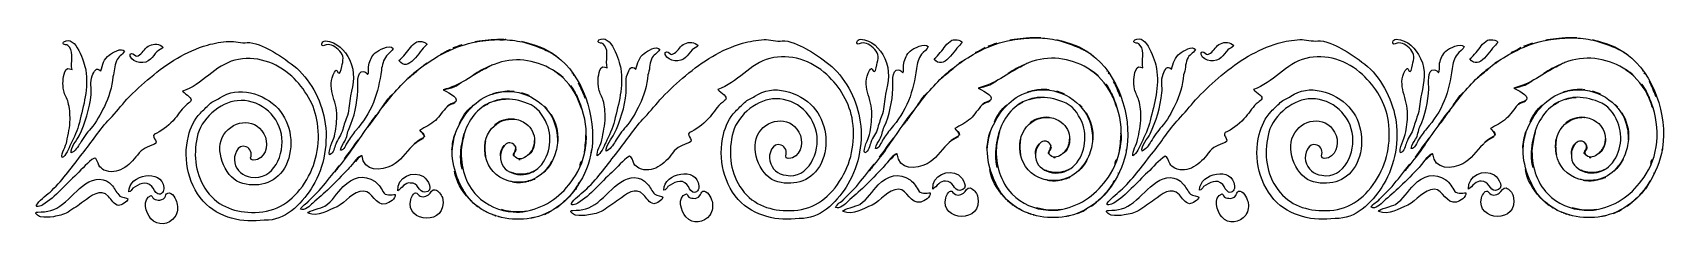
# Model space of a CAD drawing. Header units: centimetres. Extents: x -1.99 to 2, y -0.24 to 0.23.
import ezdxf

# ---------------------------------------------------------------- set-up
doc = ezdxf.new("R2010")
doc.units = ezdxf.units.CM
doc.header["$MEASUREMENT"] = 0
doc.layers.add('Layer 1', color=7, linetype='Continuous')

msp = doc.modelspace()

# ---------------------------------------------------------------- linework, layer by layer
at = {"layer": 'Layer 1'}
for points, knots in [([(-1.96551, -0.18508), (-1.93395, -0.16569), (-1.91005, -0.13491), (-1.8828, -0.11012), (-1.8828, -0.11012), (-1.86896, -0.0975), (-1.85626, -0.07998), (-1.83994, -0.07086), (-1.83994, -0.07086), (-1.83549, -0.06832), (-1.83113, -0.08435), (-1.82885, -0.08845), (-1.82885, -0.08845), (-1.8257, -0.09417), (-1.82179, -0.09668), (-1.81673, -0.10014), (-1.81673, -0.10014), (-1.78374, -0.11422), (-1.75336, -0.08927), (-1.73495, -0.06355), (-1.73495, -0.06355), (-1.72278, -0.04659), (-1.7113, -0.04455), (-1.69333, -0.03707), (-1.69333, -0.03707), (-1.67925, -0.03117), (-1.70846, -0.01611), (-1.68783, -0.0104), (-1.68783, -0.0104), (-1.67127, -0.00199), (-1.65547, 0.01111), (-1.64322, 0.02542), (-1.64322, 0.02542), (-1.63338, 0.03738), (-1.6256, 0.05111), (-1.61319, 0.0605), (-1.61319, 0.0605), (-1.60483, 0.06682), (-1.59933, 0.07045), (-1.60904, 0.07894), (-1.60904, 0.07894), (-1.61412, 0.08341), (-1.62013, 0.08693), (-1.62447, 0.0923), (-1.62447, 0.0923), (-1.57671, 0.10757), (-1.54539, 0.15556), (-1.49702, 0.16784), (-1.49702, 0.16784), (-1.44799, 0.1803), (-1.39547, 0.16292), (-1.35838, 0.12844), (-1.35838, 0.12844), (-1.32615, 0.09844), (-1.30171, 0.05899), (-1.29538, 0.01417), (-1.29538, 0.01417), (-1.28805, -0.03777), (-1.29863, -0.08838), (-1.32689, -0.13188), (-1.32689, -0.13188), (-1.35554, -0.17593), (-1.39539, -0.20319), (-1.4478, -0.20348), (-1.4478, -0.20348), (-1.49445, -0.20377), (-1.53559, -0.19157), (-1.56512, -0.15183), (-1.56512, -0.15183), (-1.59298, -0.11442), (-1.59928, -0.06539), (-1.58885, -0.02039), (-1.58885, -0.02039), (-1.58186, 0.0238), (-1.53278, 0.0652), (-1.49111, 0.06896), (-1.49111, 0.06896), (-1.44161, 0.07441), (-1.39337, 0.03753), (-1.38345, -0.01282), (-1.38345, -0.01282), (-1.374, -0.06079), (-1.40263, -0.12683), (-1.45772, -0.1173), (-1.45772, -0.1173), (-1.47775, -0.11457), (-1.49251, -0.10277), (-1.49743, -0.08222), (-1.49743, -0.08222), (-1.50124, -0.06616), (-1.49068, -0.03534), (-1.46938, -0.04351), (-1.46938, -0.04351), (-1.4589, -0.04753), (-1.45456, -0.05954), (-1.45853, -0.07005), (-1.45853, -0.07005), (-1.46012, -0.07875), (-1.44535, -0.07611), (-1.44168, -0.07439), (-1.44168, -0.07439), (-1.41842, -0.06341), (-1.41453, -0.03309), (-1.42641, -0.01192), (-1.42641, -0.01192), (-1.45022, 0.03107), (-1.50827, 0.02028), (-1.52788, -0.02076), (-1.52788, -0.02076), (-1.54595, -0.05867), (-1.51809, -0.12384), (-1.4779, -0.13337), (-1.4779, -0.13337), (-1.43501, -0.14358), (-1.39247, -0.13054), (-1.37225, -0.08813), (-1.37225, -0.08813), (-1.35127, -0.04405), (-1.35873, 0.014), (-1.39162, 0.04972), (-1.39162, 0.04972), (-1.42541, 0.08644), (-1.49036, 0.10679), (-1.53349, 0.07576), (-1.53349, 0.07576), (-1.54214, 0.06954), (-1.5513, 0.0679), (-1.55921, 0.06015), (-1.55921, 0.06015), (-1.56686, 0.05266), (-1.57384, 0.04631), (-1.58125, 0.03864), (-1.58125, 0.03864), (-1.59596, 0.02343), (-1.60525, 0.00321), (-1.61041, -0.01753), (-1.61041, -0.01753), (-1.62504, -0.07608), (-1.60988, -0.1422), (-1.56659, -0.18414), (-1.56659, -0.18414), (-1.54746, -0.2024), (-1.52068, -0.21467), (-1.49544, -0.22041), (-1.49544, -0.22041), (-1.46787, -0.22668), (-1.44289, -0.22369), (-1.41498, -0.22224), (-1.41498, -0.22224), (-1.36804, -0.22002), (-1.32965, -0.17652), (-1.30674, -0.13905), (-1.30674, -0.13905), (-1.2784, -0.09264), (-1.26835, -0.0307), (-1.27806, 0.02272), (-1.27806, 0.02272), (-1.28674, 0.07048), (-1.31481, 0.12421), (-1.35299, 0.15377), (-1.35299, 0.15377), (-1.37101, 0.16774), (-1.39056, 0.18129), (-1.41048, 0.19221), (-1.41048, 0.19221), (-1.42434, 0.1998), (-1.45093, 0.21274), (-1.46715, 0.21052), (-1.46715, 0.21052), (-1.48054, 0.20869), (-1.49721, 0.21438), (-1.51128, 0.2137), (-1.51128, 0.2137), (-1.52903, 0.21291), (-1.54665, 0.20963), (-1.56377, 0.20468), (-1.56377, 0.20468), (-1.61603, 0.18965), (-1.66132, 0.16124), (-1.70284, 0.12578), (-1.70284, 0.12578), (-1.72254, 0.10906), (-1.74218, 0.09131), (-1.76025, 0.07279), (-1.76025, 0.07279), (-1.77446, 0.05691), (-1.78732, 0.04006), (-1.80219, 0.02477), (-1.80219, 0.02477), (-1.82778, -0.00095), (-1.84603, -0.03209), (-1.86881, -0.06013), (-1.86881, -0.06013), (-1.89344, -0.09053), (-1.91551, -0.1227), (-1.94377, -0.14982), (-1.94377, -0.14982), (-1.95483, -0.16054), (-1.96962, -0.16988), (-1.97891, -0.18226), (-1.97891, -0.18226), (-1.98795, -0.19434), (-1.97009, -0.18791), (-1.96551, -0.18508)], [0, 0, 0, 0, 0.0192308, 0.0192308, 0.0192308, 0.0192308, 0.0384615, 0.0384615, 0.0384615, 0.0384615, 0.0576923, 0.0576923, 0.0576923, 0.0576923, 0.0769231, 0.0769231, 0.0769231, 0.0769231, 0.0961538, 0.0961538, 0.0961538, 0.0961538, 0.1153846, 0.1153846, 0.1153846, 0.1153846, 0.1346154, 0.1346154, 0.1346154, 0.1346154, 0.1538462, 0.1538462, 0.1538462, 0.1538462, 0.1730769, 0.1730769, 0.1730769, 0.1730769, 0.1923077, 0.1923077, 0.1923077, 0.1923077, 0.2115385, 0.2115385, 0.2115385, 0.2115385, 0.2307692, 0.2307692, 0.2307692, 0.2307692, 0.25, 0.25, 0.25, 0.25, 0.2692308, 0.2692308, 0.2692308, 0.2692308, 0.2884615, 0.2884615, 0.2884615, 0.2884615, 0.3076923, 0.3076923, 0.3076923, 0.3076923, 0.3269231, 0.3269231, 0.3269231, 0.3269231, 0.3461538, 0.3461538, 0.3461538, 0.3461538, 0.3653846, 0.3653846, 0.3653846, 0.3653846, 0.3846154, 0.3846154, 0.3846154, 0.3846154, 0.4038462, 0.4038462, 0.4038462, 0.4038462, 0.4230769, 0.4230769, 0.4230769, 0.4230769, 0.4423077, 0.4423077, 0.4423077, 0.4423077, 0.4615385, 0.4615385, 0.4615385, 0.4615385, 0.4807692, 0.4807692, 0.4807692, 0.4807692, 0.5, 0.5, 0.5, 0.5, 0.5192308, 0.5192308, 0.5192308, 0.5192308, 0.5384615, 0.5384615, 0.5384615, 0.5384615, 0.5576923, 0.5576923, 0.5576923, 0.5576923, 0.5769231, 0.5769231, 0.5769231, 0.5769231, 0.5961538, 0.5961538, 0.5961538, 0.5961538, 0.6153846, 0.6153846, 0.6153846, 0.6153846, 0.6346154, 0.6346154, 0.6346154, 0.6346154, 0.6538462, 0.6538462, 0.6538462, 0.6538462, 0.6730769, 0.6730769, 0.6730769, 0.6730769, 0.6923077, 0.6923077, 0.6923077, 0.6923077, 0.7115385, 0.7115385, 0.7115385, 0.7115385, 0.7307692, 0.7307692, 0.7307692, 0.7307692, 0.75, 0.75, 0.75, 0.75, 0.7692308, 0.7692308, 0.7692308, 0.7692308, 0.7884615, 0.7884615, 0.7884615, 0.7884615, 0.8076923, 0.8076923, 0.8076923, 0.8076923, 0.8269231, 0.8269231, 0.8269231, 0.8269231, 0.8461538, 0.8461538, 0.8461538, 0.8461538, 0.8653846, 0.8653846, 0.8653846, 0.8653846, 0.8846154, 0.8846154, 0.8846154, 0.8846154, 0.9038462, 0.9038462, 0.9038462, 0.9038462, 0.9230769, 0.9230769, 0.9230769, 0.9230769, 0.9423077, 0.9423077, 0.9423077, 0.9423077, 0.9615385, 0.9615385, 0.9615385, 0.9615385, 1, 1, 1, 1]), ([(-1.91849, -0.06966), (-1.91005, -0.06627), (-1.90211, -0.04614), (-1.89785, -0.03767), (-1.89785, -0.03767), (-1.88965, -0.02133), (-1.88076, -0.00225), (-1.87645, 0.01561), (-1.87645, 0.01561), (-1.86611, 0.05863), (-1.85388, 0.09805), (-1.86108, 0.14364), (-1.86108, 0.14364), (-1.86423, 0.16073), (-1.88494, 0.23064), (-1.91421, 0.21294), (-1.91421, 0.21294), (-1.91595, 0.21188), (-1.91796, 0.20807), (-1.91479, 0.20669), (-1.91479, 0.20669), (-1.90802, 0.20375), (-1.90616, 0.20703), (-1.90063, 0.19981), (-1.90063, 0.19981), (-1.8888, 0.18433), (-1.89894, 0.16232), (-1.89425, 0.1448), (-1.89425, 0.1448), (-1.90341, 0.14756), (-1.90767, 0.15047), (-1.91177, 0.13917), (-1.91177, 0.13917), (-1.91688, 0.12324), (-1.91799, 0.10967), (-1.91458, 0.09316), (-1.91458, 0.09316), (-1.91249, 0.08319), (-1.90659, 0.07472), (-1.90384, 0.06498), (-1.90384, 0.06498), (-1.90018, 0.05188), (-1.89918, 0.03649), (-1.89915, 0.02297), (-1.89915, 0.02297), (-1.89915, 0.00532), (-1.90412, -0.01312), (-1.90703, -0.03053), (-1.90703, -0.03053), (-1.90886, -0.04175), (-1.9214, -0.05892), (-1.91849, -0.06966)], [0, 0, 0, 0, 0.0714286, 0.0714286, 0.0714286, 0.0714286, 0.1428571, 0.1428571, 0.1428571, 0.1428571, 0.2142857, 0.2142857, 0.2142857, 0.2142857, 0.2857143, 0.2857143, 0.2857143, 0.2857143, 0.3571429, 0.3571429, 0.3571429, 0.3571429, 0.4285714, 0.4285714, 0.4285714, 0.4285714, 0.5, 0.5, 0.5, 0.5, 0.5714286, 0.5714286, 0.5714286, 0.5714286, 0.6428571, 0.6428571, 0.6428571, 0.6428571, 0.7142857, 0.7142857, 0.7142857, 0.7142857, 0.7857143, 0.7857143, 0.7857143, 0.7857143, 0.8571429, 0.8571429, 0.8571429, 0.8571429, 1, 1, 1, 1]), ([(-1.84788, 0.08371), (-1.85147, 0.04839), (-1.86198, 0.01566), (-1.87685, -0.01635), (-1.87685, -0.01635), (-1.88206, -0.02759), (-1.8991, -0.04493), (-1.89643, -0.0585), (-1.89643, -0.0585), (-1.88796, -0.05551), (-1.87944, -0.04255), (-1.87468, -0.03514), (-1.87468, -0.03514), (-1.86777, -0.02331), (-1.85769, -0.00852), (-1.84849, 0.00127), (-1.84849, 0.00127), (-1.83515, 0.01543), (-1.82425, 0.03731), (-1.81546, 0.05485), (-1.81546, 0.05485), (-1.80491, 0.07594), (-1.79615, 0.10366), (-1.79517, 0.1275), (-1.79517, 0.1275), (-1.78969, 0.13957), (-1.79157, 0.15359), (-1.78609, 0.16602), (-1.78609, 0.16602), (-1.78133, 0.17711), (-1.77233, 0.18033), (-1.76609, 0.18949), (-1.76609, 0.18949), (-1.77284, 0.20039), (-1.79707, 0.18534), (-1.80379, 0.18023), (-1.80379, 0.18023), (-1.81663, 0.17058), (-1.8201, 0.15647), (-1.82425, 0.14147), (-1.82425, 0.14147), (-1.83552, 0.15269), (-1.8405, 0.14031), (-1.84489, 0.12972), (-1.84489, 0.12972), (-1.85126, 0.11417), (-1.84624, 0.0997), (-1.84788, 0.08371)], [0, 0, 0, 0, 0.0769231, 0.0769231, 0.0769231, 0.0769231, 0.1538462, 0.1538462, 0.1538462, 0.1538462, 0.2307692, 0.2307692, 0.2307692, 0.2307692, 0.3076923, 0.3076923, 0.3076923, 0.3076923, 0.3846154, 0.3846154, 0.3846154, 0.3846154, 0.4615385, 0.4615385, 0.4615385, 0.4615385, 0.5384615, 0.5384615, 0.5384615, 0.5384615, 0.6153846, 0.6153846, 0.6153846, 0.6153846, 0.6923077, 0.6923077, 0.6923077, 0.6923077, 0.7692308, 0.7692308, 0.7692308, 0.7692308, 0.8461538, 0.8461538, 0.8461538, 0.8461538, 1, 1, 1, 1]), ([(-1.70307, 0.16994), (-1.69746, 0.17584), (-1.69291, 0.18272), (-1.68712, 0.18846), (-1.68712, 0.18846), (-1.68312, 0.19243), (-1.67513, 0.19455), (-1.67238, 0.19899), (-1.67238, 0.19899), (-1.68037, 0.20825), (-1.69458, 0.20849), (-1.70487, 0.20386), (-1.70487, 0.20386), (-1.71537, 0.1991), (-1.72043, 0.18722), (-1.72969, 0.18068), (-1.72969, 0.18068), (-1.73419, 0.1775), (-1.73797, 0.17608), (-1.7421, 0.18055), (-1.7421, 0.18055), (-1.74577, 0.18449), (-1.75506, 0.18669), (-1.75231, 0.17727), (-1.75231, 0.17727), (-1.74509, 0.15886), (-1.71476, 0.15764), (-1.70307, 0.16994)], [0, 0, 0, 0, 0.125, 0.125, 0.125, 0.125, 0.25, 0.25, 0.25, 0.25, 0.375, 0.375, 0.375, 0.375, 0.5, 0.5, 0.5, 0.5, 0.625, 0.625, 0.625, 0.625, 0.75, 0.75, 0.75, 0.75, 1, 1, 1, 1]), ([(-0.85019, 0.21781), (-0.86958, 0.21831), (-0.88885, 0.21572), (-0.90798, 0.2127), (-0.90798, 0.2127), (-0.93367, 0.20765), (-0.95873, 0.19915), (-0.9822, 0.18749), (-0.9822, 0.18749), (-0.9995, 0.17889), (-1.01636, 0.16878), (-1.03247, 0.15749), (-1.03247, 0.15749), (-1.03329, 0.1568), (-1.034, 0.15627), (-1.03456, 0.15609), (-1.03456, 0.15609), (-1.05152, 0.14405), (-1.06763, 0.13066), (-1.08245, 0.11611), (-1.08245, 0.11611), (-1.10986, 0.08925), (-1.1324, 0.05899), (-1.15518, 0.02827), (-1.15518, 0.02827), (-1.1596, 0.02226), (-1.16402, 0.01631), (-1.16849, 0.01033), (-1.16849, 0.01033), (-1.16875, 0.00996), (-1.16905, 0.00959), (-1.16931, 0.00922), (-1.16931, 0.00922), (-1.19532, -0.02552), (-1.21887, -0.06521), (-1.24768, -0.0977), (-1.24768, -0.0977), (-1.25011, -0.10069), (-1.25273, -0.10347), (-1.25575, -0.10656), (-1.25575, -0.10656), (-1.26946, -0.12304), (-1.28197, -0.14106), (-1.29713, -0.15612), (-1.29713, -0.15612), (-1.30364, -0.1626), (-1.31017, -0.16895), (-1.31652, -0.17562), (-1.31652, -0.17562), (-1.31805, -0.17723), (-1.31959, -0.17887), (-1.32118, -0.18044), (-1.32118, -0.18044), (-1.31959, -0.17888), (-1.31806, -0.17726), (-1.31652, -0.17562), (-1.31652, -0.17562), (-1.32234, -0.18178), (-1.3338, -0.18713), (-1.33692, -0.19533), (-1.33692, -0.19533), (-1.32798, -0.20176), (-1.31298, -0.18644), (-1.30707, -0.18102), (-1.30707, -0.18102), (-1.29368, -0.16864), (-1.27947, -0.15713), (-1.26635, -0.14443), (-1.26635, -0.14443), (-1.25071, -0.12932), (-1.2355, -0.11355), (-1.22034, -0.09792), (-1.22034, -0.09792), (-1.21494, -0.09236), (-1.20023, -0.07017), (-1.19018, -0.06593), (-1.19018, -0.06593), (-1.19002, -0.06582), (-1.18986, -0.0658), (-1.18973, -0.06572), (-1.18973, -0.06572), (-1.18912, -0.06553), (-1.18851, -0.06535), (-1.18796, -0.06527), (-1.18796, -0.06527), (-1.18785, -0.06527), (-1.18777, -0.06522), (-1.18764, -0.06519), (-1.18764, -0.06519), (-1.18772, -0.06522), (-1.1878, -0.06527), (-1.18788, -0.06527), (-1.18788, -0.06527), (-1.18748, -0.06522), (-1.18706, -0.06511), (-1.18666, -0.06516), (-1.18666, -0.06516), (-1.18333, -0.10474), (-1.13959, -0.10276), (-1.1135, -0.08897), (-1.1135, -0.08897), (-1.09339, -0.07839), (-1.08008, -0.05783), (-1.06429, -0.04185), (-1.06429, -0.04185), (-1.06225, -0.03981), (-1.06019, -0.03772), (-1.05805, -0.03574), (-1.05805, -0.03574), (-1.05371, -0.03145), (-1.0486, -0.02746), (-1.04305, -0.02502), (-1.04305, -0.02502), (-1.04297, -0.02499), (-1.04289, -0.02494), (-1.04281, -0.02491), (-1.04281, -0.02491), (-1.02873, -0.01875), (-1.03807, -0.01155), (-1.04612, -0.00316), (-1.04612, -0.00316), (-1.03321, 0.00459), (-1.01905, 0.01049), (-1.00781, 0.02094), (-1.00781, 0.02094), (-0.99715, 0.03089), (-0.98971, 0.04396), (-0.97942, 0.0543), (-0.97942, 0.0543), (-0.9791, 0.05459), (-0.97881, 0.05491), (-0.97852, 0.05523), (-0.97852, 0.05523), (-0.97881, 0.05491), (-0.9791, 0.05459), (-0.97942, 0.0543), (-0.97942, 0.0543), (-0.97408, 0.05986), (-0.96127, 0.06139), (-0.95809, 0.06684), (-0.95809, 0.06684), (-0.951, 0.07901), (-0.98296, 0.09155), (-0.98905, 0.09571), (-0.98905, 0.09571), (-0.94902, 0.10471), (-0.91769, 0.13151), (-0.88155, 0.14987), (-0.88155, 0.14987), (-0.89317, 0.14426), (-0.90502, 0.13825), (-0.91568, 0.13124), (-0.91568, 0.13124), (-0.90314, 0.13968), (-0.88949, 0.14749), (-0.87541, 0.15286), (-0.87541, 0.15286), (-0.87189, 0.15453), (-0.86832, 0.15614), (-0.86469, 0.1576), (-0.86469, 0.1576), (-0.81746, 0.17657), (-0.76523, 0.16974), (-0.72203, 0.14408), (-0.72203, 0.14408), (-0.69719, 0.12926), (-0.6775, 0.10701), (-0.66361, 0.08092), (-0.66361, 0.08092), (-0.66763, 0.08947), (-0.67221, 0.09769), (-0.6775, 0.10513), (-0.6775, 0.10513), (-0.66946, 0.09423), (-0.66305, 0.08216), (-0.658, 0.06949), (-0.658, 0.06949), (-0.63194, 0.01173), (-0.63257, -0.06108), (-0.6661, -0.11373), (-0.6661, -0.11373), (-0.69325, -0.15638), (-0.72756, -0.1857), (-0.77601, -0.19824), (-0.77601, -0.19824), (-0.78429, -0.20038), (-0.79281, -0.20168), (-0.80138, -0.20221), (-0.80138, -0.20221), (-0.79656, -0.20208), (-0.79164, -0.20163), (-0.78648, -0.20062), (-0.78648, -0.20062), (-0.79741, -0.20271), (-0.80754, -0.20311), (-0.8177, -0.20218), (-0.8177, -0.20218), (-0.85059, -0.20033), (-0.88318, -0.18694), (-0.90652, -0.16265), (-0.90652, -0.16265), (-0.93454, -0.13349), (-0.94697, -0.09103), (-0.94459, -0.0501), (-0.94459, -0.0501), (-0.94644, -0.0659), (-0.94636, -0.08174), (-0.94231, -0.09783), (-0.94231, -0.09783), (-0.94787, -0.07793), (-0.94699, -0.05722), (-0.94332, -0.03703), (-0.94332, -0.03703), (-0.93808, 0.00112), (-0.91964, 0.03647), (-0.88863, 0.0565), (-0.88863, 0.0565), (-0.88974, 0.05584), (-0.89091, 0.05523), (-0.89202, 0.05454), (-0.89202, 0.05454), (-0.88927, 0.05734), (-0.88675, 0.0584), (-0.88371, 0.05951), (-0.88371, 0.05951), (-0.87313, 0.06552), (-0.86122, 0.06988), (-0.84796, 0.07202), (-0.84796, 0.07202), (-0.84785, 0.07205), (-0.84777, 0.07205), (-0.84767, 0.07205), (-0.84767, 0.07205), (-0.84606, 0.07231), (-0.84447, 0.07253), (-0.84285, 0.07261), (-0.84285, 0.07261), (-0.84274, 0.07261), (-0.84264, 0.07261), (-0.84251, 0.07261), (-0.84251, 0.07261), (-0.82264, 0.07444), (-0.80102, 0.06914), (-0.78269, 0.06237), (-0.78269, 0.06237), (-0.75877, 0.05351), (-0.74552, 0.03506), (-0.73551, 0.01165), (-0.73551, 0.01165), (-0.72064, -0.02304), (-0.72937, -0.07198), (-0.75818, -0.0968), (-0.75818, -0.0968), (-0.76437, -0.10214), (-0.77234, -0.10601), (-0.78093, -0.10823), (-0.78093, -0.10823), (-0.77548, -0.10685), (-0.77032, -0.10492), (-0.76582, -0.10225), (-0.76582, -0.10225), (-0.78228, -0.1123), (-0.80397, -0.11492), (-0.82059, -0.10691), (-0.82059, -0.10691), (-0.83742, -0.10096), (-0.85009, -0.08741), (-0.84887, -0.06534), (-0.84887, -0.06534), (-0.84953, -0.05632), (-0.84694, -0.04751), (-0.83972, -0.0406), (-0.83972, -0.0406), (-0.83988, -0.04079), (-0.84004, -0.041), (-0.84017, -0.04121), (-0.84017, -0.04121), (-0.83385, -0.03372), (-0.82493, -0.03018), (-0.81609, -0.03822), (-0.81609, -0.03822), (-0.8163, -0.03803), (-0.81651, -0.03788), (-0.8167, -0.03766), (-0.8167, -0.03766), (-0.81649, -0.03787), (-0.81628, -0.03806), (-0.81609, -0.03822), (-0.81609, -0.03822), (-0.81585, -0.03848), (-0.81569, -0.0387), (-0.81545, -0.03891), (-0.81545, -0.03891), (-0.81561, -0.03875), (-0.81571, -0.03862), (-0.81585, -0.03846), (-0.81585, -0.03846), (-0.81566, -0.03862), (-0.81553, -0.0388), (-0.81537, -0.03896), (-0.81537, -0.03896), (-0.81481, -0.03954), (-0.81434, -0.04012), (-0.81394, -0.04065), (-0.81394, -0.04065), (-0.81389, -0.04076), (-0.81383, -0.04086), (-0.81375, -0.04094), (-0.81375, -0.04094), (-0.81327, -0.04163), (-0.81293, -0.04232), (-0.81264, -0.04295), (-0.81264, -0.04295), (-0.81256, -0.04308), (-0.81245, -0.04324), (-0.81238, -0.04343), (-0.81238, -0.04343), (-0.81246, -0.04324), (-0.81257, -0.04311), (-0.81264, -0.04295), (-0.81264, -0.04295), (-0.81073, -0.04753), (-0.81272, -0.05181), (-0.81428, -0.05602), (-0.81428, -0.05602), (-0.81261, -0.05327), (-0.811, -0.05057), (-0.81113, -0.04859), (-0.81113, -0.04859), (-0.81089, -0.05245), (-0.81285, -0.05486), (-0.81475, -0.05748), (-0.81475, -0.05748), (-0.81605, -0.06134), (-0.81642, -0.06513), (-0.81232, -0.06891), (-0.81232, -0.06891), (-0.8038, -0.07669), (-0.79211, -0.07219), (-0.78282, -0.06425), (-0.78282, -0.06425), (-0.78293, -0.0643), (-0.78306, -0.06441), (-0.78319, -0.06446), (-0.78319, -0.06446), (-0.78158, -0.06308), (-0.77994, -0.0616), (-0.77837, -0.06001), (-0.77837, -0.06001), (-0.77546, -0.05691), (-0.77297, -0.05358), (-0.77112, -0.05038), (-0.77112, -0.05038), (-0.76956, -0.04742), (-0.76826, -0.04432), (-0.76739, -0.04101), (-0.76739, -0.04101), (-0.76731, -0.04075), (-0.76723, -0.04045), (-0.76715, -0.04016), (-0.76715, -0.04016), (-0.76625, -0.03654), (-0.76583, -0.03283), (-0.76577, -0.02907), (-0.76577, -0.02907), (-0.76566, -0.01293), (-0.7735, 0.00302), (-0.78633, 0.0126), (-0.78633, 0.0126), (-0.79591, 0.01972), (-0.80641, 0.02337), (-0.81689, 0.02419), (-0.81689, 0.02419), (-0.82544, 0.02451), (-0.83417, 0.02321), (-0.84245, 0.02051), (-0.84245, 0.02051), (-0.86388, 0.01268), (-0.88158, -0.00656), (-0.88595, -0.03143), (-0.88595, -0.03143), (-0.88616, -0.03283), (-0.8864, -0.03423), (-0.88653, -0.03566), (-0.88653, -0.03566), (-0.88656, -0.03582), (-0.88656, -0.03595), (-0.88658, -0.03608), (-0.88658, -0.03608), (-0.88682, -0.03841), (-0.88698, -0.04074), (-0.88706, -0.04307), (-0.88706, -0.04307), (-0.88722, -0.04754), (-0.88711, -0.05204), (-0.88669, -0.05654), (-0.88669, -0.05654), (-0.8869, -0.05434), (-0.88703, -0.05209), (-0.88714, -0.04985), (-0.88714, -0.04985), (-0.88703, -0.05591), (-0.88637, -0.06176), (-0.88523, -0.06734), (-0.88523, -0.06734), (-0.88584, -0.06398), (-0.88634, -0.06054), (-0.88669, -0.05702), (-0.88669, -0.05702), (-0.88635, -0.06054), (-0.88587, -0.06398), (-0.88523, -0.06734), (-0.88523, -0.06734), (-0.87936, -0.09547), (-0.86052, -0.11729), (-0.8303, -0.12645), (-0.8303, -0.12645), (-0.82665, -0.12759), (-0.82308, -0.12838), (-0.81945, -0.12904), (-0.81945, -0.12904), (-0.80641, -0.13113), (-0.79304, -0.13015), (-0.78024, -0.12687), (-0.78024, -0.12687), (-0.76206, -0.12145), (-0.74595, -0.10999), (-0.73367, -0.09435), (-0.73367, -0.09435), (-0.73346, -0.09406), (-0.73325, -0.09379), (-0.73306, -0.09356), (-0.73306, -0.09356), (-0.73282, -0.09327), (-0.73264, -0.09298), (-0.73242, -0.09269), (-0.73242, -0.09269), (-0.73075, -0.09041), (-0.72914, -0.08819), (-0.7276, -0.08584), (-0.7276, -0.08584), (-0.72728, -0.08528), (-0.72696, -0.08478), (-0.72665, -0.08425), (-0.72665, -0.08425), (-0.72609, -0.08338), (-0.72557, -0.08248), (-0.72504, -0.08158), (-0.72504, -0.08158), (-0.72123, -0.07499), (-0.71803, -0.06782), (-0.71551, -0.06031), (-0.71551, -0.06031), (-0.71091, -0.04639), (-0.70905, -0.03277), (-0.70953, -0.01978), (-0.70953, -0.01978), (-0.71027, -0.00626), (-0.7135, 0.00684), (-0.71866, 0.01978), (-0.71866, 0.01978), (-0.74096, 0.07021), (-0.80023, 0.10183), (-0.85728, 0.08855), (-0.85728, 0.08855), (-0.86001, 0.08791), (-0.86265, 0.08717), (-0.86522, 0.08641), (-0.86522, 0.08641), (-0.86578, 0.08625), (-0.86628, 0.08609), (-0.86681, 0.08591), (-0.86681, 0.08591), (-0.90925, 0.07257), (-0.93674, 0.03958), (-0.95526, -0.00148), (-0.95526, -0.00148), (-0.97622, -0.04805), (-0.96606, -0.09795), (-0.9442, -0.14176), (-0.9442, -0.14176), (-0.94364, -0.14284), (-0.94309, -0.14396), (-0.94253, -0.14501), (-0.94253, -0.14501), (-0.93266, -0.1639), (-0.91866, -0.17917), (-0.90218, -0.19094), (-0.90218, -0.19094), (-0.9011, -0.19168), (-0.90004, -0.19245), (-0.89893, -0.19316), (-0.89893, -0.19316), (-0.90004, -0.19245), (-0.9011, -0.19168), (-0.90218, -0.19094), (-0.90218, -0.19094), (-0.88554, -0.20279), (-0.86638, -0.21107), (-0.84633, -0.21576), (-0.84633, -0.21576), (-0.84665, -0.21568), (-0.84699, -0.2156), (-0.84731, -0.2155), (-0.84731, -0.2155), (-0.84699, -0.21561), (-0.84665, -0.21569), (-0.84633, -0.21576), (-0.84633, -0.21576), (-0.82286, -0.22129), (-0.79823, -0.2219), (-0.77508, -0.21774), (-0.77508, -0.21774), (-0.77407, -0.21758), (-0.77307, -0.21734), (-0.77209, -0.21716), (-0.77209, -0.21716), (-0.77108, -0.21697), (-0.77008, -0.21679), (-0.76913, -0.21658), (-0.76913, -0.21658), (-0.76802, -0.21634), (-0.76693, -0.21608), (-0.76585, -0.21584), (-0.76585, -0.21584), (-0.74026, -0.20968), (-0.71688, -0.19671), (-0.69679, -0.1793), (-0.69679, -0.1793), (-0.69528, -0.17795), (-0.69375, -0.17663), (-0.69224, -0.17528), (-0.69224, -0.17528), (-0.68081, -0.1647), (-0.67054, -0.15263), (-0.66165, -0.13953), (-0.66165, -0.13953), (-0.66133, -0.13897), (-0.66104, -0.13842), (-0.6607, -0.13786), (-0.6607, -0.13786), (-0.6593, -0.13511), (-0.6579, -0.13233), (-0.65618, -0.12971), (-0.65618, -0.12971), (-0.65761, -0.13251), (-0.65914, -0.13521), (-0.6607, -0.13786), (-0.6607, -0.13786), (-0.66091, -0.13823), (-0.6611, -0.13855), (-0.66126, -0.13892), (-0.66126, -0.13892), (-0.64374, -0.11302), (-0.63173, -0.08309), (-0.62678, -0.05253), (-0.62678, -0.05253), (-0.62686, -0.05309), (-0.62697, -0.05361), (-0.62707, -0.05417), (-0.62707, -0.05417), (-0.62696, -0.05361), (-0.62688, -0.05309), (-0.62678, -0.05253), (-0.62678, -0.05253), (-0.62665, -0.05168), (-0.62646, -0.05084), (-0.62636, -0.04994), (-0.62636, -0.04994), (-0.6148, 0.02822), (-0.64761, 0.13117), (-0.71373, 0.17813), (-0.71373, 0.17813), (-0.71339, 0.17787), (-0.71304, 0.17757), (-0.7127, 0.17734), (-0.7127, 0.17734), (-0.71095, 0.17604), (-0.70923, 0.17467), (-0.70757, 0.17324), (-0.70757, 0.17324), (-0.70924, 0.1747), (-0.71101, 0.17599), (-0.7127, 0.17734), (-0.7127, 0.17734), (-0.71378, 0.17811), (-0.71482, 0.17887), (-0.7159, 0.17962), (-0.7159, 0.17962), (-0.71728, 0.18057), (-0.71868, 0.18153), (-0.72011, 0.18242), (-0.72011, 0.18242), (-0.72045, 0.18261), (-0.7208, 0.18287), (-0.72114, 0.18306), (-0.72114, 0.18306), (-0.72331, 0.18444), (-0.72553, 0.18576), (-0.72775, 0.18698), (-0.72775, 0.18698), (-0.72947, 0.18793), (-0.73119, 0.18883), (-0.73296, 0.18973), (-0.73296, 0.18973), (-0.73846, 0.19248), (-0.74413, 0.19494), (-0.74981, 0.19716), (-0.74981, 0.19716), (-0.76309, 0.20227), (-0.77595, 0.20661), (-0.78926, 0.21081), (-0.78926, 0.21081), (-0.80548, 0.21475), (-0.82202, 0.21708), (-0.83863, 0.21793), (-0.83863, 0.21793), (-0.84243, 0.21775), (-0.84632, 0.2177), (-0.85019, 0.21781)], [0, 0, 0, 0, 0.0064103, 0.0064103, 0.0064103, 0.0064103, 0.0128205, 0.0128205, 0.0128205, 0.0128205, 0.0192308, 0.0192308, 0.0192308, 0.0192308, 0.025641, 0.025641, 0.025641, 0.025641, 0.0320513, 0.0320513, 0.0320513, 0.0320513, 0.0384615, 0.0384615, 0.0384615, 0.0384615, 0.0448718, 0.0448718, 0.0448718, 0.0448718, 0.0512821, 0.0512821, 0.0512821, 0.0512821, 0.0576923, 0.0576923, 0.0576923, 0.0576923, 0.0641026, 0.0641026, 0.0641026, 0.0641026, 0.0705128, 0.0705128, 0.0705128, 0.0705128, 0.0769231, 0.0769231, 0.0769231, 0.0769231, 0.0833333, 0.0833333, 0.0833333, 0.0833333, 0.0897436, 0.0897436, 0.0897436, 0.0897436, 0.0961538, 0.0961538, 0.0961538, 0.0961538, 0.1025641, 0.1025641, 0.1025641, 0.1025641, 0.1089744, 0.1089744, 0.1089744, 0.1089744, 0.1153846, 0.1153846, 0.1153846, 0.1153846, 0.1217949, 0.1217949, 0.1217949, 0.1217949, 0.1282051, 0.1282051, 0.1282051, 0.1282051, 0.1346154, 0.1346154, 0.1346154, 0.1346154, 0.1410256, 0.1410256, 0.1410256, 0.1410256, 0.1474359, 0.1474359, 0.1474359, 0.1474359, 0.1538462, 0.1538462, 0.1538462, 0.1538462, 0.1602564, 0.1602564, 0.1602564, 0.1602564, 0.1666667, 0.1666667, 0.1666667, 0.1666667, 0.1730769, 0.1730769, 0.1730769, 0.1730769, 0.1794872, 0.1794872, 0.1794872, 0.1794872, 0.1858974, 0.1858974, 0.1858974, 0.1858974, 0.1923077, 0.1923077, 0.1923077, 0.1923077, 0.1987179, 0.1987179, 0.1987179, 0.1987179, 0.2051282, 0.2051282, 0.2051282, 0.2051282, 0.2115385, 0.2115385, 0.2115385, 0.2115385, 0.2179487, 0.2179487, 0.2179487, 0.2179487, 0.224359, 0.224359, 0.224359, 0.224359, 0.2307692, 0.2307692, 0.2307692, 0.2307692, 0.2371795, 0.2371795, 0.2371795, 0.2371795, 0.2435897, 0.2435897, 0.2435897, 0.2435897, 0.25, 0.25, 0.25, 0.25, 0.2564103, 0.2564103, 0.2564103, 0.2564103, 0.2628205, 0.2628205, 0.2628205, 0.2628205, 0.2692308, 0.2692308, 0.2692308, 0.2692308, 0.275641, 0.275641, 0.275641, 0.275641, 0.2820513, 0.2820513, 0.2820513, 0.2820513, 0.2884615, 0.2884615, 0.2884615, 0.2884615, 0.2948718, 0.2948718, 0.2948718, 0.2948718, 0.3012821, 0.3012821, 0.3012821, 0.3012821, 0.3076923, 0.3076923, 0.3076923, 0.3076923, 0.3141026, 0.3141026, 0.3141026, 0.3141026, 0.3205128, 0.3205128, 0.3205128, 0.3205128, 0.3269231, 0.3269231, 0.3269231, 0.3269231, 0.3333333, 0.3333333, 0.3333333, 0.3333333, 0.3397436, 0.3397436, 0.3397436, 0.3397436, 0.3461538, 0.3461538, 0.3461538, 0.3461538, 0.3525641, 0.3525641, 0.3525641, 0.3525641, 0.3589744, 0.3589744, 0.3589744, 0.3589744, 0.3653846, 0.3653846, 0.3653846, 0.3653846, 0.3717949, 0.3717949, 0.3717949, 0.3717949, 0.3782051, 0.3782051, 0.3782051, 0.3782051, 0.3846154, 0.3846154, 0.3846154, 0.3846154, 0.3910256, 0.3910256, 0.3910256, 0.3910256, 0.3974359, 0.3974359, 0.3974359, 0.3974359, 0.4038462, 0.4038462, 0.4038462, 0.4038462, 0.4102564, 0.4102564, 0.4102564, 0.4102564, 0.4166667, 0.4166667, 0.4166667, 0.4166667, 0.4230769, 0.4230769, 0.4230769, 0.4230769, 0.4294872, 0.4294872, 0.4294872, 0.4294872, 0.4358974, 0.4358974, 0.4358974, 0.4358974, 0.4423077, 0.4423077, 0.4423077, 0.4423077, 0.4487179, 0.4487179, 0.4487179, 0.4487179, 0.4551282, 0.4551282, 0.4551282, 0.4551282, 0.4615385, 0.4615385, 0.4615385, 0.4615385, 0.4679487, 0.4679487, 0.4679487, 0.4679487, 0.474359, 0.474359, 0.474359, 0.474359, 0.4807692, 0.4807692, 0.4807692, 0.4807692, 0.4871795, 0.4871795, 0.4871795, 0.4871795, 0.4935897, 0.4935897, 0.4935897, 0.4935897, 0.5, 0.5, 0.5, 0.5, 0.5064103, 0.5064103, 0.5064103, 0.5064103, 0.5128205, 0.5128205, 0.5128205, 0.5128205, 0.5192308, 0.5192308, 0.5192308, 0.5192308, 0.525641, 0.525641, 0.525641, 0.525641, 0.5320513, 0.5320513, 0.5320513, 0.5320513, 0.5384615, 0.5384615, 0.5384615, 0.5384615, 0.5448718, 0.5448718, 0.5448718, 0.5448718, 0.5512821, 0.5512821, 0.5512821, 0.5512821, 0.5576923, 0.5576923, 0.5576923, 0.5576923, 0.5641026, 0.5641026, 0.5641026, 0.5641026, 0.5705128, 0.5705128, 0.5705128, 0.5705128, 0.5769231, 0.5769231, 0.5769231, 0.5769231, 0.5833333, 0.5833333, 0.5833333, 0.5833333, 0.5897436, 0.5897436, 0.5897436, 0.5897436, 0.5961538, 0.5961538, 0.5961538, 0.5961538, 0.6025641, 0.6025641, 0.6025641, 0.6025641, 0.6089744, 0.6089744, 0.6089744, 0.6089744, 0.6153846, 0.6153846, 0.6153846, 0.6153846, 0.6217949, 0.6217949, 0.6217949, 0.6217949, 0.6282051, 0.6282051, 0.6282051, 0.6282051, 0.6346154, 0.6346154, 0.6346154, 0.6346154, 0.6410256, 0.6410256, 0.6410256, 0.6410256, 0.6474359, 0.6474359, 0.6474359, 0.6474359, 0.6538462, 0.6538462, 0.6538462, 0.6538462, 0.6602564, 0.6602564, 0.6602564, 0.6602564, 0.6666667, 0.6666667, 0.6666667, 0.6666667, 0.6730769, 0.6730769, 0.6730769, 0.6730769, 0.6794872, 0.6794872, 0.6794872, 0.6794872, 0.6858974, 0.6858974, 0.6858974, 0.6858974, 0.6923077, 0.6923077, 0.6923077, 0.6923077, 0.6987179, 0.6987179, 0.6987179, 0.6987179, 0.7051282, 0.7051282, 0.7051282, 0.7051282, 0.7115385, 0.7115385, 0.7115385, 0.7115385, 0.7179487, 0.7179487, 0.7179487, 0.7179487, 0.724359, 0.724359, 0.724359, 0.724359, 0.7307692, 0.7307692, 0.7307692, 0.7307692, 0.7371795, 0.7371795, 0.7371795, 0.7371795, 0.7435897, 0.7435897, 0.7435897, 0.7435897, 0.75, 0.75, 0.75, 0.75, 0.7564103, 0.7564103, 0.7564103, 0.7564103, 0.7628205, 0.7628205, 0.7628205, 0.7628205, 0.7692308, 0.7692308, 0.7692308, 0.7692308, 0.775641, 0.775641, 0.775641, 0.775641, 0.7820513, 0.7820513, 0.7820513, 0.7820513, 0.7884615, 0.7884615, 0.7884615, 0.7884615, 0.7948718, 0.7948718, 0.7948718, 0.7948718, 0.8012821, 0.8012821, 0.8012821, 0.8012821, 0.8076923, 0.8076923, 0.8076923, 0.8076923, 0.8141026, 0.8141026, 0.8141026, 0.8141026, 0.8205128, 0.8205128, 0.8205128, 0.8205128, 0.8269231, 0.8269231, 0.8269231, 0.8269231, 0.8333333, 0.8333333, 0.8333333, 0.8333333, 0.8397436, 0.8397436, 0.8397436, 0.8397436, 0.8461538, 0.8461538, 0.8461538, 0.8461538, 0.8525641, 0.8525641, 0.8525641, 0.8525641, 0.8589744, 0.8589744, 0.8589744, 0.8589744, 0.8653846, 0.8653846, 0.8653846, 0.8653846, 0.8717949, 0.8717949, 0.8717949, 0.8717949, 0.8782051, 0.8782051, 0.8782051, 0.8782051, 0.8846154, 0.8846154, 0.8846154, 0.8846154, 0.8910256, 0.8910256, 0.8910256, 0.8910256, 0.8974359, 0.8974359, 0.8974359, 0.8974359, 0.9038462, 0.9038462, 0.9038462, 0.9038462, 0.9102564, 0.9102564, 0.9102564, 0.9102564, 0.9166667, 0.9166667, 0.9166667, 0.9166667, 0.9230769, 0.9230769, 0.9230769, 0.9230769, 0.9294872, 0.9294872, 0.9294872, 0.9294872, 0.9358974, 0.9358974, 0.9358974, 0.9358974, 0.9423077, 0.9423077, 0.9423077, 0.9423077, 0.9487179, 0.9487179, 0.9487179, 0.9487179, 0.9551282, 0.9551282, 0.9551282, 0.9551282, 0.9615385, 0.9615385, 0.9615385, 0.9615385, 0.9679487, 0.9679487, 0.9679487, 0.9679487, 0.974359, 0.974359, 0.974359, 0.974359, 0.9807692, 0.9807692, 0.9807692, 0.9807692, 0.9871795, 0.9871795, 0.9871795, 0.9871795, 1, 1, 1, 1]), ([(-1.27905, 0.20354), (-1.26556, 0.20912), (-1.256, 0.2033), (-1.24484, 0.1938), (-1.24484, 0.1938), (-1.23293, 0.18375), (-1.23074, 0.172), (-1.23542, 0.15694), (-1.23542, 0.15694), (-1.23613, 0.15466), (-1.23897, 0.13482), (-1.24211, 0.13633), (-1.24211, 0.13633), (-1.24872, 0.13517), (-1.24555, 0.15075), (-1.25396, 0.13863), (-1.25396, 0.13863), (-1.27568, 0.10135), (-1.24705, 0.06941), (-1.24835, 0.03129), (-1.24835, 0.03129), (-1.24891, 0.01481), (-1.25039, -0.00162), (-1.25417, -0.01766), (-1.25417, -0.01766), (-1.25671, -0.02832), (-1.27047, -0.05309), (-1.26579, -0.06282), (-1.26579, -0.06282), (-1.25579, -0.05872), (-1.2541, -0.04573), (-1.25087, -0.03689), (-1.25087, -0.03689), (-1.24613, -0.024), (-1.2374, -0.0153), (-1.23375, -0.00112), (-1.23375, -0.00112), (-1.23089, 0.00999), (-1.22658, 0.02195), (-1.22235, 0.03259), (-1.22235, 0.03259), (-1.2182, 0.04849), (-1.21801, 0.06455), (-1.21473, 0.08053), (-1.21473, 0.08053), (-1.2083, 0.11191), (-1.20243, 0.13757), (-1.21687, 0.16787), (-1.21687, 0.16787), (-1.22891, 0.19316), (-1.24767, 0.21251), (-1.27627, 0.2146), (-1.27627, 0.2146), (-1.28587, 0.21532), (-1.2881, 0.19981), (-1.27905, 0.20354)], [0, 0, 0, 0, 0.0666667, 0.0666667, 0.0666667, 0.0666667, 0.1333333, 0.1333333, 0.1333333, 0.1333333, 0.2, 0.2, 0.2, 0.2, 0.2666667, 0.2666667, 0.2666667, 0.2666667, 0.3333333, 0.3333333, 0.3333333, 0.3333333, 0.4, 0.4, 0.4, 0.4, 0.4666667, 0.4666667, 0.4666667, 0.4666667, 0.5333333, 0.5333333, 0.5333333, 0.5333333, 0.6, 0.6, 0.6, 0.6, 0.6666667, 0.6666667, 0.6666667, 0.6666667, 0.7333333, 0.7333333, 0.7333333, 0.7333333, 0.8, 0.8, 0.8, 0.8, 0.8666667, 0.8666667, 0.8666667, 0.8666667, 1, 1, 1, 1]), ([(-1.1969, 0.09342), (-1.19867, 0.06339), (-1.20529, 0.0282), (-1.21828, 0.00119), (-1.21828, 0.00119), (-1.22307, -0.00873), (-1.22299, -0.0199), (-1.22892, -0.02945), (-1.22892, -0.02945), (-1.23321, -0.03641), (-1.2386, -0.04329), (-1.23942, -0.05181), (-1.23942, -0.05181), (-1.23177, -0.05303), (-1.22524, -0.0371), (-1.22222, -0.03183), (-1.22222, -0.03183), (-1.21656, -0.02196), (-1.20944, -0.01275), (-1.20209, -0.00402), (-1.20209, -0.00402), (-1.18457, 0.01694), (-1.1692, 0.03895), (-1.1588, 0.06469), (-1.1588, 0.06469), (-1.14875, 0.08967), (-1.14327, 0.11644), (-1.13964, 0.14314), (-1.13964, 0.14314), (-1.13781, 0.15629), (-1.1349, 0.16777), (-1.12705, 0.17854), (-1.12705, 0.17854), (-1.12345, 0.18351), (-1.11141, 0.19108), (-1.11075, 0.19656), (-1.11075, 0.19656), (-1.12028, 0.20646), (-1.14673, 0.19259), (-1.15475, 0.18566), (-1.15475, 0.18566), (-1.16311, 0.17844), (-1.16771, 0.1669), (-1.17041, 0.15626), (-1.17041, 0.15626), (-1.17149, 0.15203), (-1.16956, 0.13417), (-1.17319, 0.1325), (-1.17319, 0.1325), (-1.17494, 0.1366), (-1.17901, 0.13956), (-1.18324, 0.14001), (-1.18324, 0.14001), (-1.20229, 0.14205), (-1.19626, 0.10364), (-1.1969, 0.09342)], [0, 0, 0, 0, 0.0666667, 0.0666667, 0.0666667, 0.0666667, 0.1333333, 0.1333333, 0.1333333, 0.1333333, 0.2, 0.2, 0.2, 0.2, 0.2666667, 0.2666667, 0.2666667, 0.2666667, 0.3333333, 0.3333333, 0.3333333, 0.3333333, 0.4, 0.4, 0.4, 0.4, 0.4666667, 0.4666667, 0.4666667, 0.4666667, 0.5333333, 0.5333333, 0.5333333, 0.5333333, 0.6, 0.6, 0.6, 0.6, 0.6666667, 0.6666667, 0.6666667, 0.6666667, 0.7333333, 0.7333333, 0.7333333, 0.7333333, 0.8, 0.8, 0.8, 0.8, 0.8666667, 0.8666667, 0.8666667, 0.8666667, 1, 1, 1, 1]), ([(-1.03111, 0.2032), (-1.02063, 0.21111), (-1.04672, 0.21577), (-1.05302, 0.21233), (-1.05302, 0.21233), (-1.06612, 0.20516), (-1.07186, 0.1936), (-1.08138, 0.18214), (-1.08138, 0.18214), (-1.0859, 0.17661), (-1.09101, 0.17137), (-1.09673, 0.16714), (-1.09673, 0.16714), (-1.07344, 0.1352), (-1.04656, 0.19156), (-1.03111, 0.2032)], [0, 0, 0, 0, 0.2, 0.2, 0.2, 0.2, 0.4, 0.4, 0.4, 0.4, 0.6, 0.6, 0.6, 0.6, 1, 1, 1, 1]), ([(-0.96443, 0.19754), (-0.95742, 0.19989), (-0.95059, 0.20275), (-0.94353, 0.20497), (-0.94353, 0.20497), (-0.95065, 0.20294), (-0.95761, 0.20042), (-0.96443, 0.19754)], [0, 0, 0, 0, 0.3333333, 0.3333333, 0.3333333, 0.3333333, 1, 1, 1, 1]), ([(-0.90797, 0.2127), (-0.90747, 0.21278), (-0.90694, 0.21291), (-0.90644, 0.21302), (-0.90644, 0.21302), (-0.90811, 0.21273), (-0.9098, 0.21244), (-0.91147, 0.21215), (-0.91147, 0.21215), (-0.9103, 0.21233), (-0.90913, 0.21249), (-0.90797, 0.2127)], [0, 0, 0, 0, 0.25, 0.25, 0.25, 0.25, 0.5, 0.5, 0.5, 0.5, 1, 1, 1, 1]), ([(-0.85019, 0.21781), (-0.84633, 0.2177), (-0.84244, 0.21778), (-0.83855, 0.21781), (-0.83855, 0.21781), (-0.84194, 0.218), (-0.84532, 0.21807), (-0.84874, 0.21813), (-0.84874, 0.21813), (-0.86805, 0.21813), (-0.88734, 0.21622), (-0.90642, 0.21297), (-0.90642, 0.21297), (-0.90695, 0.21286), (-0.90745, 0.21276), (-0.90795, 0.21265), (-0.90795, 0.21265), (-0.88887, 0.21571), (-0.86961, 0.21831), (-0.85019, 0.21781)], [0, 0, 0, 0, 0.1666667, 0.1666667, 0.1666667, 0.1666667, 0.3333333, 0.3333333, 0.3333333, 0.3333333, 0.5, 0.5, 0.5, 0.5, 0.6666667, 0.6666667, 0.6666667, 0.6666667, 1, 1, 1, 1]), ([(-0.90644, 0.21299), (-0.88736, 0.21624), (-0.86808, 0.21812), (-0.84876, 0.21812), (-0.84876, 0.21812), (-0.86804, 0.21839), (-0.88741, 0.21661), (-0.90644, 0.21299)], [0, 0, 0, 0, 0.3333333, 0.3333333, 0.3333333, 0.3333333, 1, 1, 1, 1]), ([(-0.83574, 0.21786), (-0.84011, 0.21805), (-0.84442, 0.21812), (-0.84873, 0.21812), (-0.84873, 0.21812), (-0.84532, 0.21807), (-0.84193, 0.21799), (-0.83854, 0.2178), (-0.83854, 0.2178), (-0.83759, 0.21783), (-0.83669, 0.21786), (-0.83574, 0.21786)], [0, 0, 0, 0, 0.25, 0.25, 0.25, 0.25, 0.5, 0.5, 0.5, 0.5, 1, 1, 1, 1]), ([(-0.72102, 0.18299), (-0.72068, 0.18278), (-0.72033, 0.18254), (-0.71999, 0.18235), (-0.71999, 0.18235), (-0.71856, 0.18145), (-0.71719, 0.18052), (-0.71578, 0.17957), (-0.71578, 0.17957), (-0.71504, 0.17907), (-0.71432, 0.17859), (-0.71361, 0.17809), (-0.71361, 0.17809), (-0.73782, 0.19682), (-0.76759, 0.20733), (-0.79698, 0.2132), (-0.79698, 0.2132), (-0.79433, 0.21238), (-0.79174, 0.21156), (-0.78915, 0.21074), (-0.78915, 0.21074), (-0.76978, 0.20606), (-0.75084, 0.19907), (-0.73285, 0.18971), (-0.73285, 0.18971), (-0.72879, 0.18762), (-0.72485, 0.18539), (-0.72102, 0.18299)], [0, 0, 0, 0, 0.125, 0.125, 0.125, 0.125, 0.25, 0.25, 0.25, 0.25, 0.375, 0.375, 0.375, 0.375, 0.5, 0.5, 0.5, 0.5, 0.625, 0.625, 0.625, 0.625, 0.75, 0.75, 0.75, 0.75, 1, 1, 1, 1]), ([(-0.73284, 0.18965), (-0.75088, 0.19902), (-0.76978, 0.20603), (-0.78914, 0.21071), (-0.78914, 0.21071), (-0.77583, 0.2065), (-0.76297, 0.20216), (-0.74969, 0.19706), (-0.74969, 0.19706), (-0.74403, 0.19487), (-0.73837, 0.19241), (-0.73284, 0.18965)], [0, 0, 0, 0, 0.25, 0.25, 0.25, 0.25, 0.5, 0.5, 0.5, 0.5, 1, 1, 1, 1]), ([(-0.56327, -0.05593), (-0.58793, -0.0863), (-0.61, -0.11848), (-0.63825, -0.14562), (-0.63825, -0.14562), (-0.64931, -0.15634), (-0.6641, -0.16568), (-0.67336, -0.17806), (-0.67336, -0.17806), (-0.68241, -0.1901), (-0.66455, -0.1837), (-0.65997, -0.18089), (-0.65997, -0.18089), (-0.62846, -0.1615), (-0.60451, -0.13072), (-0.57729, -0.10593), (-0.57729, -0.10593), (-0.56345, -0.09331), (-0.55078, -0.07579), (-0.53443, -0.06667), (-0.53443, -0.06667), (-0.52996, -0.06413), (-0.52562, -0.08016), (-0.52334, -0.08424), (-0.52334, -0.08424), (-0.52019, -0.08998), (-0.5163, -0.0925), (-0.51122, -0.09596), (-0.51122, -0.09596), (-0.47825, -0.11001), (-0.44788, -0.08509), (-0.42944, -0.05937), (-0.42944, -0.05937), (-0.41727, -0.04241), (-0.40581, -0.04035), (-0.38782, -0.03289), (-0.38782, -0.03289), (-0.37374, -0.02699), (-0.40295, -0.01191), (-0.38232, -0.00619), (-0.38232, -0.00619), (-0.36573, 0.00222), (-0.34996, 0.01532), (-0.33771, 0.02966), (-0.33771, 0.02966), (-0.32784, 0.04159), (-0.32009, 0.05532), (-0.30765, 0.06472), (-0.30765, 0.06472), (-0.29929, 0.07104), (-0.29381, 0.07467), (-0.3035, 0.08319), (-0.3035, 0.08319), (-0.30861, 0.08764), (-0.31459, 0.09115), (-0.31893, 0.09653), (-0.31893, 0.09653), (-0.2712, 0.1118), (-0.23985, 0.15979), (-0.19151, 0.1721), (-0.19151, 0.1721), (-0.14248, 0.18456), (-0.08994, 0.16718), (-0.05287, 0.1327), (-0.05287, 0.1327), (-0.02062, 0.1027), (0.0038, 0.06325), (0.01013, 0.01845), (0.01013, 0.01845), (0.01746, -0.03351), (0.00688, -0.08413), (-0.02141, -0.1276), (-0.02141, -0.1276), (-0.05004, -0.17168), (-0.08991, -0.19891), (-0.1423, -0.19922), (-0.1423, -0.19922), (-0.189, -0.19948), (-0.23012, -0.18729), (-0.25967, -0.1476), (-0.25967, -0.1476), (-0.28748, -0.11013), (-0.2938, -0.06113), (-0.28338, -0.01613), (-0.28338, -0.01613), (-0.27639, 0.02806), (-0.22729, 0.06946), (-0.18564, 0.07322), (-0.18564, 0.07322), (-0.13611, 0.07867), (-0.0879, 0.04179), (-0.07795, -0.00856), (-0.07795, -0.00856), (-0.06848, -0.05653), (-0.09716, -0.12257), (-0.15225, -0.11302), (-0.15225, -0.11302), (-0.17225, -0.11032), (-0.18702, -0.09847), (-0.19194, -0.07796), (-0.19194, -0.07796), (-0.19578, -0.06193), (-0.18522, -0.0311), (-0.16392, -0.03925), (-0.16392, -0.03925), (-0.15344, -0.04325), (-0.1491, -0.05528), (-0.1531, -0.06573), (-0.1531, -0.06573), (-0.15469, -0.07449), (-0.1399, -0.07182), (-0.13622, -0.0701), (-0.13622, -0.0701), (-0.11296, -0.05912), (-0.10907, -0.02882), (-0.12095, -0.00766), (-0.12095, -0.00766), (-0.14482, 0.03533), (-0.20284, 0.02457), (-0.22239, -0.0165), (-0.22239, -0.0165), (-0.24046, -0.05441), (-0.21263, -0.11958), (-0.17241, -0.12908), (-0.17241, -0.12908), (-0.12957, -0.13927), (-0.087, -0.12625), (-0.06679, -0.08386), (-0.06679, -0.08386), (-0.04581, -0.03981), (-0.05327, 0.01827), (-0.08613, 0.05399), (-0.08613, 0.05399), (-0.11992, 0.09074), (-0.18487, 0.11106), (-0.228, 0.08003), (-0.228, 0.08003), (-0.23665, 0.07384), (-0.24581, 0.07217), (-0.25369, 0.06442), (-0.25369, 0.06442), (-0.26133, 0.05689), (-0.26831, 0.05054), (-0.27572, 0.04286), (-0.27572, 0.04286), (-0.29043, 0.02765), (-0.29974, 0.00746), (-0.30493, -0.01328), (-0.30493, -0.01328), (-0.31954, -0.07186), (-0.3044, -0.13798), (-0.26109, -0.17991), (-0.26109, -0.17991), (-0.24196, -0.19814), (-0.21521, -0.21044), (-0.18997, -0.21618), (-0.18997, -0.21618), (-0.1624, -0.22245), (-0.13745, -0.21946), (-0.10954, -0.21803), (-0.10954, -0.21803), (-0.06258, -0.21578), (-0.02421, -0.17228), (-0.0013, -0.13479), (-0.0013, -0.13479), (0.02706, -0.08843), (0.03712, -0.02644), (0.02741, 0.02695), (0.02741, 0.02695), (0.01871, 0.07471), (-0.00934, 0.12844), (-0.04752, 0.158), (-0.04752, 0.158), (-0.06556, 0.172), (-0.08514, 0.18554), (-0.10507, 0.19644), (-0.10507, 0.19644), (-0.11888, 0.20399), (-0.14549, 0.21696), (-0.16166, 0.21474), (-0.16166, 0.21474), (-0.1751, 0.21294), (-0.19174, 0.21858), (-0.20582, 0.21792), (-0.20582, 0.21792), (-0.2236, 0.2171), (-0.24119, 0.21382), (-0.25831, 0.2089), (-0.25831, 0.2089), (-0.31054, 0.19385), (-0.35584, 0.16543), (-0.39738, 0.13), (-0.39738, 0.13), (-0.41699, 0.11325), (-0.43659, 0.0955), (-0.45472, 0.077), (-0.45472, 0.077), (-0.46893, 0.06112), (-0.48181, 0.0443), (-0.49668, 0.029), (-0.49668, 0.029), (-0.52223, 0.00325), (-0.54049, -0.02786), (-0.56327, -0.05593)], [0, 0, 0, 0, 0.0192308, 0.0192308, 0.0192308, 0.0192308, 0.0384615, 0.0384615, 0.0384615, 0.0384615, 0.0576923, 0.0576923, 0.0576923, 0.0576923, 0.0769231, 0.0769231, 0.0769231, 0.0769231, 0.0961538, 0.0961538, 0.0961538, 0.0961538, 0.1153846, 0.1153846, 0.1153846, 0.1153846, 0.1346154, 0.1346154, 0.1346154, 0.1346154, 0.1538462, 0.1538462, 0.1538462, 0.1538462, 0.1730769, 0.1730769, 0.1730769, 0.1730769, 0.1923077, 0.1923077, 0.1923077, 0.1923077, 0.2115385, 0.2115385, 0.2115385, 0.2115385, 0.2307692, 0.2307692, 0.2307692, 0.2307692, 0.25, 0.25, 0.25, 0.25, 0.2692308, 0.2692308, 0.2692308, 0.2692308, 0.2884615, 0.2884615, 0.2884615, 0.2884615, 0.3076923, 0.3076923, 0.3076923, 0.3076923, 0.3269231, 0.3269231, 0.3269231, 0.3269231, 0.3461538, 0.3461538, 0.3461538, 0.3461538, 0.3653846, 0.3653846, 0.3653846, 0.3653846, 0.3846154, 0.3846154, 0.3846154, 0.3846154, 0.4038462, 0.4038462, 0.4038462, 0.4038462, 0.4230769, 0.4230769, 0.4230769, 0.4230769, 0.4423077, 0.4423077, 0.4423077, 0.4423077, 0.4615385, 0.4615385, 0.4615385, 0.4615385, 0.4807692, 0.4807692, 0.4807692, 0.4807692, 0.5, 0.5, 0.5, 0.5, 0.5192308, 0.5192308, 0.5192308, 0.5192308, 0.5384615, 0.5384615, 0.5384615, 0.5384615, 0.5576923, 0.5576923, 0.5576923, 0.5576923, 0.5769231, 0.5769231, 0.5769231, 0.5769231, 0.5961538, 0.5961538, 0.5961538, 0.5961538, 0.6153846, 0.6153846, 0.6153846, 0.6153846, 0.6346154, 0.6346154, 0.6346154, 0.6346154, 0.6538462, 0.6538462, 0.6538462, 0.6538462, 0.6730769, 0.6730769, 0.6730769, 0.6730769, 0.6923077, 0.6923077, 0.6923077, 0.6923077, 0.7115385, 0.7115385, 0.7115385, 0.7115385, 0.7307692, 0.7307692, 0.7307692, 0.7307692, 0.75, 0.75, 0.75, 0.75, 0.7692308, 0.7692308, 0.7692308, 0.7692308, 0.7884615, 0.7884615, 0.7884615, 0.7884615, 0.8076923, 0.8076923, 0.8076923, 0.8076923, 0.8269231, 0.8269231, 0.8269231, 0.8269231, 0.8461538, 0.8461538, 0.8461538, 0.8461538, 0.8653846, 0.8653846, 0.8653846, 0.8653846, 0.8846154, 0.8846154, 0.8846154, 0.8846154, 0.9038462, 0.9038462, 0.9038462, 0.9038462, 0.9230769, 0.9230769, 0.9230769, 0.9230769, 0.9423077, 0.9423077, 0.9423077, 0.9423077, 0.9615385, 0.9615385, 0.9615385, 0.9615385, 1, 1, 1, 1]), ([(-0.61296, -0.06548), (-0.60452, -0.06207), (-0.59658, -0.04196), (-0.59232, -0.03349), (-0.59232, -0.03349), (-0.58412, -0.01711), (-0.57523, 0.00191), (-0.57092, 0.01982), (-0.57092, 0.01982), (-0.56057, 0.06284), (-0.54832, 0.10226), (-0.55552, 0.14783), (-0.55552, 0.14783), (-0.5587, 0.16492), (-0.57939, 0.23482), (-0.60865, 0.21712), (-0.60865, 0.21712), (-0.61037, 0.21606), (-0.61241, 0.21225), (-0.60926, 0.2109), (-0.60926, 0.2109), (-0.60249, 0.20794), (-0.60061, 0.21124), (-0.59508, 0.20399), (-0.59508, 0.20399), (-0.58325, 0.18854), (-0.59336, 0.16652), (-0.5887, 0.14901), (-0.5887, 0.14901), (-0.59788, 0.15174), (-0.60214, 0.15465), (-0.60627, 0.14335), (-0.60627, 0.14335), (-0.61135, 0.12745), (-0.61243, 0.11388), (-0.60905, 0.09737), (-0.60905, 0.09737), (-0.60696, 0.0874), (-0.60106, 0.07893), (-0.59831, 0.06919), (-0.59831, 0.06919), (-0.59466, 0.05609), (-0.59365, 0.04069), (-0.5936, 0.02717), (-0.5936, 0.02717), (-0.5936, 0.00952), (-0.59863, -0.00892), (-0.60151, -0.02636), (-0.60151, -0.02636), (-0.6033, -0.03757), (-0.61584, -0.05469), (-0.61296, -0.06548)], [0, 0, 0, 0, 0.0714286, 0.0714286, 0.0714286, 0.0714286, 0.1428571, 0.1428571, 0.1428571, 0.1428571, 0.2142857, 0.2142857, 0.2142857, 0.2142857, 0.2857143, 0.2857143, 0.2857143, 0.2857143, 0.3571429, 0.3571429, 0.3571429, 0.3571429, 0.4285714, 0.4285714, 0.4285714, 0.4285714, 0.5, 0.5, 0.5, 0.5, 0.5714286, 0.5714286, 0.5714286, 0.5714286, 0.6428571, 0.6428571, 0.6428571, 0.6428571, 0.7142857, 0.7142857, 0.7142857, 0.7142857, 0.7857143, 0.7857143, 0.7857143, 0.7857143, 0.8571429, 0.8571429, 0.8571429, 0.8571429, 1, 1, 1, 1]), ([(-0.54234, 0.08792), (-0.54594, 0.0526), (-0.55644, 0.01987), (-0.57131, -0.01217), (-0.57131, -0.01217), (-0.57652, -0.02336), (-0.59356, -0.04075), (-0.59086, -0.05429), (-0.59086, -0.05429), (-0.58239, -0.05125), (-0.5739, -0.03836), (-0.56914, -0.0309), (-0.56914, -0.0309), (-0.56218, -0.0191), (-0.5521, -0.00434), (-0.54292, 0.00545), (-0.54292, 0.00545), (-0.52958, 0.01963), (-0.51866, 0.04149), (-0.5099, 0.05905), (-0.5099, 0.05905), (-0.49934, 0.08011), (-0.49061, 0.10787), (-0.48961, 0.1317), (-0.48961, 0.1317), (-0.48413, 0.14379), (-0.48601, 0.15779), (-0.48053, 0.17022), (-0.48053, 0.17022), (-0.47577, 0.18133), (-0.46677, 0.18456), (-0.46055, 0.19372), (-0.46055, 0.19372), (-0.46724, 0.20462), (-0.49153, 0.18954), (-0.49825, 0.18446), (-0.49825, 0.18446), (-0.51106, 0.17478), (-0.51455, 0.1607), (-0.5187, 0.1457), (-0.5187, 0.1457), (-0.52994, 0.15689), (-0.53495, 0.14454), (-0.53931, 0.13395), (-0.53931, 0.13395), (-0.54573, 0.1184), (-0.5407, 0.1039), (-0.54234, 0.08792)], [0, 0, 0, 0, 0.0769231, 0.0769231, 0.0769231, 0.0769231, 0.1538462, 0.1538462, 0.1538462, 0.1538462, 0.2307692, 0.2307692, 0.2307692, 0.2307692, 0.3076923, 0.3076923, 0.3076923, 0.3076923, 0.3846154, 0.3846154, 0.3846154, 0.3846154, 0.4615385, 0.4615385, 0.4615385, 0.4615385, 0.5384615, 0.5384615, 0.5384615, 0.5384615, 0.6153846, 0.6153846, 0.6153846, 0.6153846, 0.6923077, 0.6923077, 0.6923077, 0.6923077, 0.7692308, 0.7692308, 0.7692308, 0.7692308, 0.8461538, 0.8461538, 0.8461538, 0.8461538, 1, 1, 1, 1]), ([(-0.39754, 0.17415), (-0.3919, 0.18002), (-0.38735, 0.1869), (-0.38156, 0.19267), (-0.38156, 0.19267), (-0.37756, 0.19661), (-0.36957, 0.19876), (-0.36682, 0.2032), (-0.36682, 0.2032), (-0.37484, 0.21243), (-0.38905, 0.2127), (-0.39931, 0.20807), (-0.39931, 0.20807), (-0.40981, 0.20333), (-0.41487, 0.19143), (-0.42413, 0.18489), (-0.42413, 0.18489), (-0.42863, 0.18174), (-0.43241, 0.18029), (-0.43656, 0.18476), (-0.43656, 0.18476), (-0.44021, 0.1887), (-0.44952, 0.19087), (-0.4468, 0.18148), (-0.4468, 0.18148), (-0.43955, 0.16304), (-0.40926, 0.16185), (-0.39754, 0.17415)], [0, 0, 0, 0, 0.125, 0.125, 0.125, 0.125, 0.25, 0.25, 0.25, 0.25, 0.375, 0.375, 0.375, 0.375, 0.5, 0.5, 0.5, 0.5, 0.625, 0.625, 0.625, 0.625, 0.75, 0.75, 0.75, 0.75, 1, 1, 1, 1]), ([(0.45532, 0.22201), (0.43595, 0.22254), (0.41672, 0.21995), (0.39759, 0.2169), (0.39759, 0.2169), (0.37187, 0.21185), (0.34679, 0.20335), (0.32332, 0.19166), (0.32332, 0.19166), (0.30607, 0.18306), (0.28919, 0.17298), (0.2731, 0.16171), (0.2731, 0.16171), (0.27228, 0.16102), (0.27149, 0.16044), (0.27098, 0.16028), (0.27098, 0.16028), (0.25399, 0.14824), (0.23793, 0.13485), (0.22309, 0.1203), (0.22309, 0.1203), (0.19547, 0.09329), (0.17285, 0.06281), (0.14988, 0.03188), (0.14988, 0.03188), (0.14607, 0.02669), (0.14223, 0.02151), (0.13837, 0.01635), (0.13837, 0.01635), (0.13768, 0.01537), (0.13694, 0.01439), (0.1362, 0.01341), (0.1362, 0.01341), (0.11019, -0.02133), (0.08667, -0.06102), (0.05783, -0.09348), (0.05783, -0.09348), (0.0554, -0.0965), (0.0528, -0.09927), (0.04976, -0.1024), (0.04976, -0.1024), (0.03605, -0.11886), (0.02354, -0.1369), (0.00838, -0.15196), (0.00838, -0.15196), (0.00184, -0.15842), (-0.00469, -0.16477), (-0.01101, -0.17146), (-0.01101, -0.17146), (-0.01254, -0.17307), (-0.01411, -0.17469), (-0.01567, -0.17625), (-0.01567, -0.17625), (-0.01408, -0.17469), (-0.01252, -0.17307), (-0.01101, -0.17146), (-0.01101, -0.17146), (-0.01683, -0.1776), (-0.02829, -0.18294), (-0.03141, -0.19117), (-0.03141, -0.19117), (-0.02249, -0.1976), (-0.00749, -0.18228), (-0.00159, -0.17686), (-0.00159, -0.17686), (0.0118, -0.16448), (0.02603, -0.15297), (0.03916, -0.14024), (0.03916, -0.14024), (0.0548, -0.12516), (0.06998, -0.10934), (0.08514, -0.09375), (0.08514, -0.09375), (0.09051, -0.08819), (0.10527, -0.06597), (0.1153, -0.06174), (0.1153, -0.06174), (0.11546, -0.06166), (0.11562, -0.06161), (0.11575, -0.06155), (0.11575, -0.06155), (0.11636, -0.06131), (0.11697, -0.06118), (0.11755, -0.0611), (0.11755, -0.0611), (0.11763, -0.06107), (0.11774, -0.06102), (0.11784, -0.06102), (0.11784, -0.06102), (0.11776, -0.06102), (0.11765, -0.06107), (0.11758, -0.0611), (0.11758, -0.0611), (0.11803, -0.06105), (0.11845, -0.06094), (0.11882, -0.06099), (0.11882, -0.06099), (0.12215, -0.10055), (0.16586, -0.09856), (0.19198, -0.08478), (0.19198, -0.08478), (0.21209, -0.07422), (0.22542, -0.05366), (0.24122, -0.03766), (0.24122, -0.03766), (0.24318, -0.03565), (0.24527, -0.03361), (0.24736, -0.0316), (0.24736, -0.0316), (0.25173, -0.02731), (0.25686, -0.02329), (0.26249, -0.02083), (0.26249, -0.02083), (0.26254, -0.02078), (0.2626, -0.02075), (0.26265, -0.02072), (0.26265, -0.02072), (0.27675, -0.01456), (0.26744, -0.00736), (0.25934, 0.00103), (0.25934, 0.00103), (0.27225, 0.00876), (0.28641, 0.01466), (0.29768, 0.02513), (0.29768, 0.02513), (0.30832, 0.03505), (0.31578, 0.04812), (0.32604, 0.05849), (0.32604, 0.05849), (0.32638, 0.05881), (0.32668, 0.0591), (0.32699, 0.05942), (0.32699, 0.05942), (0.32667, 0.05913), (0.32638, 0.05881), (0.32604, 0.05849), (0.32604, 0.05849), (0.33136, 0.06402), (0.34419, 0.06555), (0.34734, 0.071), (0.34734, 0.071), (0.35448, 0.0832), (0.3225, 0.09571), (0.31644, 0.09987), (0.31644, 0.09987), (0.3565, 0.10887), (0.38782, 0.13569), (0.42399, 0.15406), (0.42399, 0.15406), (0.41232, 0.14842), (0.40042, 0.14242), (0.38975, 0.13538), (0.38975, 0.13538), (0.40232, 0.14385), (0.41597, 0.15165), (0.43005, 0.15705), (0.43005, 0.15705), (0.43357, 0.15872), (0.43714, 0.16033), (0.44074, 0.16176), (0.44074, 0.16176), (0.48797, 0.18073), (0.54022, 0.1739), (0.5834, 0.14824), (0.5834, 0.14824), (0.60824, 0.13345), (0.62793, 0.11117), (0.64182, 0.08508), (0.64182, 0.08508), (0.63782, 0.09363), (0.63327, 0.10183), (0.62793, 0.10929), (0.62793, 0.10929), (0.636, 0.09844), (0.64238, 0.08638), (0.64743, 0.07376), (0.64743, 0.07376), (0.67352, 0.01597), (0.67288, -0.05686), (0.63939, -0.10954), (0.63939, -0.10954), (0.61216, -0.15222), (0.5779, -0.18153), (0.52943, -0.19407), (0.52943, -0.19407), (0.52115, -0.19621), (0.51266, -0.19751), (0.50406, -0.19801), (0.50406, -0.19801), (0.5089, -0.1979), (0.51382, -0.19743), (0.51896, -0.19642), (0.51896, -0.19642), (0.50803, -0.19854), (0.49793, -0.19891), (0.48777, -0.19801), (0.48777, -0.19801), (0.45488, -0.19616), (0.42223, -0.18274), (0.39895, -0.15848), (0.39895, -0.15848), (0.37093, -0.1293), (0.3585, -0.0868), (0.36088, -0.0459), (0.36088, -0.0459), (0.359, -0.06172), (0.35908, -0.07757), (0.36316, -0.09368), (0.36316, -0.09368), (0.3576, -0.07376), (0.35845, -0.05304), (0.36215, -0.03288), (0.36215, -0.03288), (0.36739, 0.00535), (0.38586, 0.0407), (0.41692, 0.06073), (0.41692, 0.06073), (0.41578, 0.06007), (0.41459, 0.05943), (0.41345, 0.05872), (0.41345, 0.05872), (0.41623, 0.06152), (0.41869, 0.06258), (0.42173, 0.06369), (0.42173, 0.06369), (0.43231, 0.06972), (0.44422, 0.07406), (0.45748, 0.07623), (0.45748, 0.07623), (0.45761, 0.07623), (0.45774, 0.07623), (0.45782, 0.07626), (0.45782, 0.07626), (0.45943, 0.0765), (0.46105, 0.07671), (0.46264, 0.07679), (0.46264, 0.07679), (0.46275, 0.07679), (0.46285, 0.07679), (0.46293, 0.07679), (0.46293, 0.07679), (0.48283, 0.07862), (0.50444, 0.07335), (0.52281, 0.06655), (0.52281, 0.06655), (0.54673, 0.05771), (0.55998, 0.03927), (0.56999, 0.01586), (0.56999, 0.01586), (0.58486, -0.01885), (0.5761, -0.0678), (0.54732, -0.09259), (0.54732, -0.09259), (0.5411, -0.09796), (0.53314, -0.1018), (0.52454, -0.10405), (0.52454, -0.10405), (0.52999, -0.1027), (0.53518, -0.10072), (0.53967, -0.09807), (0.53967, -0.09807), (0.52324, -0.10812), (0.50149, -0.11074), (0.4849, -0.10273), (0.4849, -0.10273), (0.46807, -0.09672), (0.4554, -0.0832), (0.45662, -0.06116), (0.45662, -0.06116), (0.45598, -0.05216), (0.45855, -0.04333), (0.4658, -0.03642), (0.4658, -0.03642), (0.46564, -0.03661), (0.46548, -0.03684), (0.46532, -0.03703), (0.46532, -0.03703), (0.47162, -0.02954), (0.48056, -0.026), (0.4894, -0.03404), (0.4894, -0.03404), (0.48919, -0.03388), (0.48898, -0.03367), (0.48879, -0.03348), (0.48879, -0.03348), (0.489, -0.03367), (0.48921, -0.03388), (0.4894, -0.03404), (0.4894, -0.03404), (0.48961, -0.03428), (0.48977, -0.03446), (0.48996, -0.03468), (0.48996, -0.03468), (0.48985, -0.03455), (0.48975, -0.03436), (0.48962, -0.03428), (0.48962, -0.03428), (0.48975, -0.03441), (0.48986, -0.0346), (0.49002, -0.03473), (0.49002, -0.03473), (0.4906, -0.03531), (0.49113, -0.03589), (0.49153, -0.03648), (0.49153, -0.03648), (0.49164, -0.03656), (0.49169, -0.03667), (0.49174, -0.03677), (0.49174, -0.03677), (0.49222, -0.03743), (0.49256, -0.03812), (0.49285, -0.03873), (0.49285, -0.03873), (0.49293, -0.03892), (0.49304, -0.03907), (0.49314, -0.03923), (0.49314, -0.03923), (0.49303, -0.03907), (0.49293, -0.03891), (0.49285, -0.03875), (0.49285, -0.03875), (0.49478, -0.04333), (0.49277, -0.04764), (0.49126, -0.05182), (0.49126, -0.05182), (0.49287, -0.04909), (0.49446, -0.0464), (0.49436, -0.04441), (0.49436, -0.04441), (0.49462, -0.04825), (0.49264, -0.05068), (0.49076, -0.05327), (0.49076, -0.05327), (0.48946, -0.05716), (0.48909, -0.06092), (0.49317, -0.06473), (0.49317, -0.06473), (0.50169, -0.07251), (0.51341, -0.06801), (0.52267, -0.06007), (0.52267, -0.06007), (0.52254, -0.06012), (0.52241, -0.06023), (0.5223, -0.06028), (0.5223, -0.06028), (0.52391, -0.05888), (0.52553, -0.05745), (0.52709, -0.05583), (0.52709, -0.05583), (0.53005, -0.05271), (0.53254, -0.04935), (0.53439, -0.04609), (0.53439, -0.04609), (0.53503, -0.0449), (0.53569, -0.04376), (0.53619, -0.04249), (0.53619, -0.04249), (0.53619, -0.04249), (0.53619, -0.04244), (0.53619, -0.04241), (0.53619, -0.04241), (0.53696, -0.04064), (0.53754, -0.03873), (0.53804, -0.03685), (0.53804, -0.03685), (0.53815, -0.03653), (0.53825, -0.03627), (0.5383, -0.03595), (0.5383, -0.03595), (0.53923, -0.0323), (0.53965, -0.02857), (0.5397, -0.02481), (0.5397, -0.02481), (0.53981, -0.00872), (0.53195, 0.0072), (0.51914, 0.01678), (0.51914, 0.01678), (0.50959, 0.02392), (0.49908, 0.02758), (0.48861, 0.02837), (0.48861, 0.02837), (0.48004, 0.02869), (0.47136, 0.02739), (0.46302, 0.02472), (0.46302, 0.02472), (0.44162, 0.01689), (0.42389, -0.00237), (0.4195, -0.02724), (0.4195, -0.02724), (0.41937, -0.02827), (0.41921, -0.02928), (0.41908, -0.03031), (0.41908, -0.03031), (0.41903, -0.03081), (0.41892, -0.03134), (0.41887, -0.03187), (0.41887, -0.03187), (0.41861, -0.03425), (0.41847, -0.03655), (0.41837, -0.03888), (0.41837, -0.03888), (0.41821, -0.04338), (0.41834, -0.0479), (0.41877, -0.05235), (0.41877, -0.05235), (0.41856, -0.05015), (0.4184, -0.04793), (0.41832, -0.04568), (0.41832, -0.04568), (0.41845, -0.05174), (0.41909, -0.05753), (0.42025, -0.06312), (0.42025, -0.06312), (0.41961, -0.05979), (0.41911, -0.05629), (0.41879, -0.05283), (0.41879, -0.05283), (0.41911, -0.0563), (0.41958, -0.05979), (0.42025, -0.06312), (0.42025, -0.06312), (0.4261, -0.09125), (0.44494, -0.11307), (0.4752, -0.12225), (0.4752, -0.12225), (0.4788, -0.12333), (0.4824, -0.12418), (0.486, -0.12484), (0.486, -0.12484), (0.49904, -0.12688), (0.51241, -0.1259), (0.52518, -0.12267), (0.52518, -0.12267), (0.54344, -0.11722), (0.55963, -0.10566), (0.57193, -0.08997), (0.57193, -0.08997), (0.57204, -0.08981), (0.57217, -0.08965), (0.57227, -0.08952), (0.57227, -0.08952), (0.57259, -0.08912), (0.57285, -0.08875), (0.57314, -0.08833), (0.57314, -0.08833), (0.5747, -0.08616), (0.57626, -0.08391), (0.57777, -0.08164), (0.57777, -0.08164), (0.57814, -0.08108), (0.57846, -0.08048), (0.57885, -0.07989), (0.57885, -0.07989), (0.57941, -0.0791), (0.57988, -0.0782), (0.58041, -0.07735), (0.58041, -0.07735), (0.58422, -0.07076), (0.5874, -0.06364), (0.58988, -0.05613), (0.58988, -0.05613), (0.59454, -0.04216), (0.59634, -0.02856), (0.59589, -0.01557), (0.59589, -0.01557), (0.5952, -0.00208), (0.59195, 0.01105), (0.58679, 0.02401), (0.58679, 0.02401), (0.56449, 0.07441), (0.50532, 0.10598), (0.44831, 0.09278), (0.44831, 0.09278), (0.4482, 0.09278), (0.4481, 0.09275), (0.44799, 0.0927), (0.44799, 0.0927), (0.44537, 0.09209), (0.44283, 0.09138), (0.44029, 0.09061), (0.44029, 0.09061), (0.43973, 0.09045), (0.43918, 0.09027), (0.43862, 0.09008), (0.43862, 0.09008), (0.39629, 0.07668), (0.3688, 0.04366), (0.35031, 0.00265), (0.35031, 0.00265), (0.32938, -0.04376), (0.33949, -0.09355), (0.36121, -0.13726), (0.36121, -0.13726), (0.36185, -0.13856), (0.36251, -0.13983), (0.36312, -0.14107), (0.36312, -0.14107), (0.37299, -0.15983), (0.38691, -0.17499), (0.40328, -0.18674), (0.40328, -0.18674), (0.40439, -0.18751), (0.40553, -0.1883), (0.40667, -0.18904), (0.40667, -0.18904), (0.40553, -0.1883), (0.40439, -0.18751), (0.40328, -0.18674), (0.40328, -0.18674), (0.41992, -0.19862), (0.4391, -0.2069), (0.45913, -0.21161), (0.45913, -0.21161), (0.45884, -0.21153), (0.45857, -0.21145), (0.45831, -0.21137), (0.45831, -0.21137), (0.45857, -0.21145), (0.45887, -0.21153), (0.45913, -0.21161), (0.45913, -0.21161), (0.4827, -0.21717), (0.50739, -0.21777), (0.53062, -0.21359), (0.53062, -0.21359), (0.53152, -0.2134), (0.53245, -0.21325), (0.53335, -0.21306), (0.53335, -0.21306), (0.53446, -0.21285), (0.53557, -0.21261), (0.53663, -0.21237), (0.53663, -0.21237), (0.53758, -0.21216), (0.53859, -0.21189), (0.53957, -0.21171), (0.53957, -0.21171), (0.56526, -0.20555), (0.58868, -0.19261), (0.60881, -0.17514), (0.60881, -0.17514), (0.61037, -0.17379), (0.61188, -0.17244), (0.61339, -0.17107), (0.61339, -0.17107), (0.6249, -0.16046), (0.63514, -0.14837), (0.64408, -0.13519), (0.64408, -0.13519), (0.64434, -0.13474), (0.64461, -0.13424), (0.64485, -0.13381), (0.64485, -0.13381), (0.64628, -0.13101), (0.64768, -0.1282), (0.64943, -0.12558), (0.64943, -0.12558), (0.648, -0.12838), (0.64649, -0.13114), (0.64485, -0.13381), (0.64485, -0.13381), (0.64469, -0.13413), (0.64448, -0.13445), (0.64432, -0.13479), (0.64432, -0.13479), (0.6617, -0.10907), (0.67364, -0.07939), (0.67866, -0.04914), (0.67866, -0.04914), (0.67858, -0.04946), (0.67853, -0.04972), (0.67847, -0.05004), (0.67847, -0.05004), (0.67852, -0.04972), (0.67858, -0.04946), (0.67866, -0.04914), (0.67866, -0.04914), (0.67885, -0.04806), (0.67906, -0.04692), (0.67922, -0.04581), (0.67922, -0.04581), (0.69081, 0.03235), (0.65797, 0.13532), (0.59183, 0.18226), (0.59183, 0.18226), (0.5922, 0.182), (0.59254, 0.18173), (0.59291, 0.18144), (0.59291, 0.18144), (0.59466, 0.18014), (0.59638, 0.17877), (0.59802, 0.17737), (0.59802, 0.17737), (0.59635, 0.17883), (0.59463, 0.1801), (0.59291, 0.18144), (0.59291, 0.18144), (0.59183, 0.18223), (0.59074, 0.183), (0.58966, 0.18374), (0.58966, 0.18374), (0.58831, 0.18467), (0.58696, 0.18559), (0.58559, 0.18649), (0.58559, 0.18649), (0.58519, 0.18673), (0.58485, 0.18697), (0.58445, 0.1872), (0.58445, 0.1872), (0.58228, 0.18855), (0.58014, 0.18985), (0.57786, 0.19109), (0.57786, 0.19109), (0.57619, 0.19202), (0.57447, 0.19286), (0.57286, 0.19376), (0.57286, 0.19376), (0.56725, 0.19656), (0.56156, 0.19903), (0.55579, 0.20127), (0.55579, 0.20127), (0.54251, 0.20638), (0.52962, 0.21069), (0.51629, 0.21492), (0.51629, 0.21492), (0.5001, 0.21884), (0.48361, 0.22119), (0.46695, 0.22201), (0.46695, 0.22201), (0.4631, 0.22199), (0.45918, 0.22191), (0.45532, 0.22201)], [0, 0, 0, 0, 0.0062893, 0.0062893, 0.0062893, 0.0062893, 0.0125786, 0.0125786, 0.0125786, 0.0125786, 0.0188679, 0.0188679, 0.0188679, 0.0188679, 0.0251572, 0.0251572, 0.0251572, 0.0251572, 0.0314465, 0.0314465, 0.0314465, 0.0314465, 0.0377358, 0.0377358, 0.0377358, 0.0377358, 0.0440252, 0.0440252, 0.0440252, 0.0440252, 0.0503145, 0.0503145, 0.0503145, 0.0503145, 0.0566038, 0.0566038, 0.0566038, 0.0566038, 0.0628931, 0.0628931, 0.0628931, 0.0628931, 0.0691824, 0.0691824, 0.0691824, 0.0691824, 0.0754717, 0.0754717, 0.0754717, 0.0754717, 0.081761, 0.081761, 0.081761, 0.081761, 0.0880503, 0.0880503, 0.0880503, 0.0880503, 0.0943396, 0.0943396, 0.0943396, 0.0943396, 0.1006289, 0.1006289, 0.1006289, 0.1006289, 0.1069182, 0.1069182, 0.1069182, 0.1069182, 0.1132075, 0.1132075, 0.1132075, 0.1132075, 0.1194969, 0.1194969, 0.1194969, 0.1194969, 0.1257862, 0.1257862, 0.1257862, 0.1257862, 0.1320755, 0.1320755, 0.1320755, 0.1320755, 0.1383648, 0.1383648, 0.1383648, 0.1383648, 0.1446541, 0.1446541, 0.1446541, 0.1446541, 0.1509434, 0.1509434, 0.1509434, 0.1509434, 0.1572327, 0.1572327, 0.1572327, 0.1572327, 0.163522, 0.163522, 0.163522, 0.163522, 0.1698113, 0.1698113, 0.1698113, 0.1698113, 0.1761006, 0.1761006, 0.1761006, 0.1761006, 0.1823899, 0.1823899, 0.1823899, 0.1823899, 0.1886792, 0.1886792, 0.1886792, 0.1886792, 0.1949686, 0.1949686, 0.1949686, 0.1949686, 0.2012579, 0.2012579, 0.2012579, 0.2012579, 0.2075472, 0.2075472, 0.2075472, 0.2075472, 0.2138365, 0.2138365, 0.2138365, 0.2138365, 0.2201258, 0.2201258, 0.2201258, 0.2201258, 0.2264151, 0.2264151, 0.2264151, 0.2264151, 0.2327044, 0.2327044, 0.2327044, 0.2327044, 0.2389937, 0.2389937, 0.2389937, 0.2389937, 0.245283, 0.245283, 0.245283, 0.245283, 0.2515723, 0.2515723, 0.2515723, 0.2515723, 0.2578616, 0.2578616, 0.2578616, 0.2578616, 0.2641509, 0.2641509, 0.2641509, 0.2641509, 0.2704403, 0.2704403, 0.2704403, 0.2704403, 0.2767296, 0.2767296, 0.2767296, 0.2767296, 0.2830189, 0.2830189, 0.2830189, 0.2830189, 0.2893082, 0.2893082, 0.2893082, 0.2893082, 0.2955975, 0.2955975, 0.2955975, 0.2955975, 0.3018868, 0.3018868, 0.3018868, 0.3018868, 0.3081761, 0.3081761, 0.3081761, 0.3081761, 0.3144654, 0.3144654, 0.3144654, 0.3144654, 0.3207547, 0.3207547, 0.3207547, 0.3207547, 0.327044, 0.327044, 0.327044, 0.327044, 0.3333333, 0.3333333, 0.3333333, 0.3333333, 0.3396226, 0.3396226, 0.3396226, 0.3396226, 0.3459119, 0.3459119, 0.3459119, 0.3459119, 0.3522013, 0.3522013, 0.3522013, 0.3522013, 0.3584906, 0.3584906, 0.3584906, 0.3584906, 0.3647799, 0.3647799, 0.3647799, 0.3647799, 0.3710692, 0.3710692, 0.3710692, 0.3710692, 0.3773585, 0.3773585, 0.3773585, 0.3773585, 0.3836478, 0.3836478, 0.3836478, 0.3836478, 0.3899371, 0.3899371, 0.3899371, 0.3899371, 0.3962264, 0.3962264, 0.3962264, 0.3962264, 0.4025157, 0.4025157, 0.4025157, 0.4025157, 0.408805, 0.408805, 0.408805, 0.408805, 0.4150943, 0.4150943, 0.4150943, 0.4150943, 0.4213836, 0.4213836, 0.4213836, 0.4213836, 0.427673, 0.427673, 0.427673, 0.427673, 0.4339623, 0.4339623, 0.4339623, 0.4339623, 0.4402516, 0.4402516, 0.4402516, 0.4402516, 0.4465409, 0.4465409, 0.4465409, 0.4465409, 0.4528302, 0.4528302, 0.4528302, 0.4528302, 0.4591195, 0.4591195, 0.4591195, 0.4591195, 0.4654088, 0.4654088, 0.4654088, 0.4654088, 0.4716981, 0.4716981, 0.4716981, 0.4716981, 0.4779874, 0.4779874, 0.4779874, 0.4779874, 0.4842767, 0.4842767, 0.4842767, 0.4842767, 0.490566, 0.490566, 0.490566, 0.490566, 0.4968553, 0.4968553, 0.4968553, 0.4968553, 0.5031447, 0.5031447, 0.5031447, 0.5031447, 0.509434, 0.509434, 0.509434, 0.509434, 0.5157233, 0.5157233, 0.5157233, 0.5157233, 0.5220126, 0.5220126, 0.5220126, 0.5220126, 0.5283019, 0.5283019, 0.5283019, 0.5283019, 0.5345912, 0.5345912, 0.5345912, 0.5345912, 0.5408805, 0.5408805, 0.5408805, 0.5408805, 0.5471698, 0.5471698, 0.5471698, 0.5471698, 0.5534591, 0.5534591, 0.5534591, 0.5534591, 0.5597484, 0.5597484, 0.5597484, 0.5597484, 0.5660377, 0.5660377, 0.5660377, 0.5660377, 0.572327, 0.572327, 0.572327, 0.572327, 0.5786164, 0.5786164, 0.5786164, 0.5786164, 0.5849057, 0.5849057, 0.5849057, 0.5849057, 0.591195, 0.591195, 0.591195, 0.591195, 0.5974843, 0.5974843, 0.5974843, 0.5974843, 0.6037736, 0.6037736, 0.6037736, 0.6037736, 0.6100629, 0.6100629, 0.6100629, 0.6100629, 0.6163522, 0.6163522, 0.6163522, 0.6163522, 0.6226415, 0.6226415, 0.6226415, 0.6226415, 0.6289308, 0.6289308, 0.6289308, 0.6289308, 0.6352201, 0.6352201, 0.6352201, 0.6352201, 0.6415094, 0.6415094, 0.6415094, 0.6415094, 0.6477987, 0.6477987, 0.6477987, 0.6477987, 0.6540881, 0.6540881, 0.6540881, 0.6540881, 0.6603774, 0.6603774, 0.6603774, 0.6603774, 0.6666667, 0.6666667, 0.6666667, 0.6666667, 0.672956, 0.672956, 0.672956, 0.672956, 0.6792453, 0.6792453, 0.6792453, 0.6792453, 0.6855346, 0.6855346, 0.6855346, 0.6855346, 0.6918239, 0.6918239, 0.6918239, 0.6918239, 0.6981132, 0.6981132, 0.6981132, 0.6981132, 0.7044025, 0.7044025, 0.7044025, 0.7044025, 0.7106918, 0.7106918, 0.7106918, 0.7106918, 0.7169811, 0.7169811, 0.7169811, 0.7169811, 0.7232704, 0.7232704, 0.7232704, 0.7232704, 0.7295597, 0.7295597, 0.7295597, 0.7295597, 0.7358491, 0.7358491, 0.7358491, 0.7358491, 0.7421384, 0.7421384, 0.7421384, 0.7421384, 0.7484277, 0.7484277, 0.7484277, 0.7484277, 0.754717, 0.754717, 0.754717, 0.754717, 0.7610063, 0.7610063, 0.7610063, 0.7610063, 0.7672956, 0.7672956, 0.7672956, 0.7672956, 0.7735849, 0.7735849, 0.7735849, 0.7735849, 0.7798742, 0.7798742, 0.7798742, 0.7798742, 0.7861635, 0.7861635, 0.7861635, 0.7861635, 0.7924528, 0.7924528, 0.7924528, 0.7924528, 0.7987421, 0.7987421, 0.7987421, 0.7987421, 0.8050314, 0.8050314, 0.8050314, 0.8050314, 0.8113208, 0.8113208, 0.8113208, 0.8113208, 0.8176101, 0.8176101, 0.8176101, 0.8176101, 0.8238994, 0.8238994, 0.8238994, 0.8238994, 0.8301887, 0.8301887, 0.8301887, 0.8301887, 0.836478, 0.836478, 0.836478, 0.836478, 0.8427673, 0.8427673, 0.8427673, 0.8427673, 0.8490566, 0.8490566, 0.8490566, 0.8490566, 0.8553459, 0.8553459, 0.8553459, 0.8553459, 0.8616352, 0.8616352, 0.8616352, 0.8616352, 0.8679245, 0.8679245, 0.8679245, 0.8679245, 0.8742138, 0.8742138, 0.8742138, 0.8742138, 0.8805031, 0.8805031, 0.8805031, 0.8805031, 0.8867925, 0.8867925, 0.8867925, 0.8867925, 0.8930818, 0.8930818, 0.8930818, 0.8930818, 0.8993711, 0.8993711, 0.8993711, 0.8993711, 0.9056604, 0.9056604, 0.9056604, 0.9056604, 0.9119497, 0.9119497, 0.9119497, 0.9119497, 0.918239, 0.918239, 0.918239, 0.918239, 0.9245283, 0.9245283, 0.9245283, 0.9245283, 0.9308176, 0.9308176, 0.9308176, 0.9308176, 0.9371069, 0.9371069, 0.9371069, 0.9371069, 0.9433962, 0.9433962, 0.9433962, 0.9433962, 0.9496855, 0.9496855, 0.9496855, 0.9496855, 0.9559748, 0.9559748, 0.9559748, 0.9559748, 0.9622642, 0.9622642, 0.9622642, 0.9622642, 0.9685535, 0.9685535, 0.9685535, 0.9685535, 0.9748428, 0.9748428, 0.9748428, 0.9748428, 0.9811321, 0.9811321, 0.9811321, 0.9811321, 0.9874214, 0.9874214, 0.9874214, 0.9874214, 1, 1, 1, 1]), ([(0.02646, 0.20775), (0.03995, 0.21333), (0.04956, 0.20751), (0.06072, 0.19801), (0.06072, 0.19801), (0.0726, 0.18796), (0.07485, 0.17621), (0.07011, 0.16113), (0.07011, 0.16113), (0.0694, 0.15888), (0.06659, 0.13901), (0.06342, 0.14055), (0.06342, 0.14055), (0.05683, 0.13936), (0.05998, 0.15497), (0.05162, 0.14288), (0.05162, 0.14288), (0.02982, 0.10557), (0.05847, 0.07366), (0.0572, 0.03554), (0.0572, 0.03554), (0.05664, 0.01906), (0.05516, 0.00263), (0.05138, -0.01341), (0.05138, -0.01341), (0.04881, -0.02407), (0.03508, -0.04886), (0.03976, -0.05857), (0.03976, -0.05857), (0.04976, -0.0545), (0.05143, -0.04148), (0.05466, -0.03264), (0.05466, -0.03264), (0.0594, -0.01978), (0.06815, -0.01105), (0.07175, 0.00313), (0.07175, 0.00313), (0.07463, 0.01424), (0.07892, 0.02618), (0.08315, 0.03681), (0.08315, 0.03681), (0.0873, 0.05274), (0.08749, 0.06875), (0.09077, 0.08475), (0.09077, 0.08475), (0.0972, 0.11613), (0.10307, 0.14177), (0.08868, 0.17209), (0.08868, 0.17209), (0.07661, 0.19741), (0.05786, 0.21673), (0.02925, 0.21882), (0.02925, 0.21882), (0.01969, 0.21952), (0.01744, 0.20399), (0.02646, 0.20775)], [0, 0, 0, 0, 0.0666667, 0.0666667, 0.0666667, 0.0666667, 0.1333333, 0.1333333, 0.1333333, 0.1333333, 0.2, 0.2, 0.2, 0.2, 0.2666667, 0.2666667, 0.2666667, 0.2666667, 0.3333333, 0.3333333, 0.3333333, 0.3333333, 0.4, 0.4, 0.4, 0.4, 0.4666667, 0.4666667, 0.4666667, 0.4666667, 0.5333333, 0.5333333, 0.5333333, 0.5333333, 0.6, 0.6, 0.6, 0.6, 0.6666667, 0.6666667, 0.6666667, 0.6666667, 0.7333333, 0.7333333, 0.7333333, 0.7333333, 0.8, 0.8, 0.8, 0.8, 0.8666667, 0.8666667, 0.8666667, 0.8666667, 1, 1, 1, 1]), ([(0.10864, 0.09763), (0.10687, 0.0676), (0.10025, 0.03241), (0.08724, 0.0054), (0.08724, 0.0054), (0.08248, -0.00452), (0.08256, -0.01569), (0.07663, -0.02524), (0.07663, -0.02524), (0.07234, -0.0322), (0.06695, -0.0391), (0.06615, -0.0476), (0.06615, -0.0476), (0.07374, -0.04882), (0.08031, -0.03289), (0.0833, -0.02765), (0.0833, -0.02765), (0.08902, -0.01773), (0.09611, -0.00855), (0.10346, 0.00021), (0.10346, 0.00021), (0.12098, 0.02114), (0.13632, 0.04318), (0.14672, 0.06892), (0.14672, 0.06892), (0.15683, 0.09387), (0.16225, 0.12067), (0.1659, 0.14734), (0.1659, 0.14734), (0.16769, 0.16047), (0.17066, 0.17198), (0.17851, 0.18277), (0.17851, 0.18277), (0.18208, 0.18774), (0.19415, 0.19531), (0.19476, 0.20076), (0.19476, 0.20076), (0.18529, 0.21066), (0.1588, 0.19682), (0.15079, 0.18989), (0.15079, 0.18989), (0.14243, 0.18267), (0.13783, 0.17116), (0.13513, 0.16047), (0.13513, 0.16047), (0.1341, 0.15624), (0.13595, 0.1384), (0.13235, 0.13676), (0.13235, 0.13676), (0.1306, 0.14081), (0.12656, 0.1438), (0.12227, 0.14425), (0.12227, 0.14425), (0.10324, 0.14624), (0.10925, 0.10784), (0.10864, 0.09763)], [0, 0, 0, 0, 0.0666667, 0.0666667, 0.0666667, 0.0666667, 0.1333333, 0.1333333, 0.1333333, 0.1333333, 0.2, 0.2, 0.2, 0.2, 0.2666667, 0.2666667, 0.2666667, 0.2666667, 0.3333333, 0.3333333, 0.3333333, 0.3333333, 0.4, 0.4, 0.4, 0.4, 0.4666667, 0.4666667, 0.4666667, 0.4666667, 0.5333333, 0.5333333, 0.5333333, 0.5333333, 0.6, 0.6, 0.6, 0.6, 0.6666667, 0.6666667, 0.6666667, 0.6666667, 0.7333333, 0.7333333, 0.7333333, 0.7333333, 0.8, 0.8, 0.8, 0.8, 0.8666667, 0.8666667, 0.8666667, 0.8666667, 1, 1, 1, 1]), ([(0.27448, 0.20738), (0.2849, 0.21529), (0.25882, 0.21997), (0.25252, 0.21653), (0.25252, 0.21653), (0.23942, 0.20939), (0.23368, 0.1978), (0.22418, 0.18634), (0.22418, 0.18634), (0.21963, 0.18078), (0.21455, 0.1756), (0.20883, 0.17136), (0.20883, 0.17136), (0.23209, 0.13941), (0.259, 0.19577), (0.27448, 0.20738)], [0, 0, 0, 0, 0.2, 0.2, 0.2, 0.2, 0.4, 0.4, 0.4, 0.4, 0.6, 0.6, 0.6, 0.6, 1, 1, 1, 1]), ([(0.3411, 0.20174), (0.34814, 0.20409), (0.35491, 0.20695), (0.362, 0.20915), (0.362, 0.20915), (0.35486, 0.20714), (0.3479, 0.20463), (0.3411, 0.20174)], [0, 0, 0, 0, 0.3333333, 0.3333333, 0.3333333, 0.3333333, 1, 1, 1, 1]), ([(0.39759, 0.21688), (0.39812, 0.21696), (0.39857, 0.21707), (0.39912, 0.2172), (0.39912, 0.2172), (0.39745, 0.21691), (0.39573, 0.21664), (0.39412, 0.21635), (0.39412, 0.21635), (0.39523, 0.21651), (0.3964, 0.21669), (0.39759, 0.21688)], [0, 0, 0, 0, 0.25, 0.25, 0.25, 0.25, 0.5, 0.5, 0.5, 0.5, 1, 1, 1, 1]), ([(0.45532, 0.22201), (0.45918, 0.2219), (0.4631, 0.22198), (0.46696, 0.22201), (0.46696, 0.22201), (0.4636, 0.2222), (0.46021, 0.22227), (0.4568, 0.22233), (0.4568, 0.22233), (0.43749, 0.22233), (0.4182, 0.22042), (0.39909, 0.2172), (0.39909, 0.2172), (0.39853, 0.21709), (0.39808, 0.21699), (0.39756, 0.21688), (0.39756, 0.21688), (0.41672, 0.21995), (0.43595, 0.22251), (0.45532, 0.22201)], [0, 0, 0, 0, 0.1666667, 0.1666667, 0.1666667, 0.1666667, 0.3333333, 0.3333333, 0.3333333, 0.3333333, 0.5, 0.5, 0.5, 0.5, 0.6666667, 0.6666667, 0.6666667, 0.6666667, 1, 1, 1, 1]), ([(0.39912, 0.2172), (0.41822, 0.22045), (0.43748, 0.22233), (0.45683, 0.22233), (0.45683, 0.22233), (0.43749, 0.22259), (0.41815, 0.22082), (0.39912, 0.2172)], [0, 0, 0, 0, 0.3333333, 0.3333333, 0.3333333, 0.3333333, 1, 1, 1, 1]), ([(0.46979, 0.22206), (0.46548, 0.22225), (0.46119, 0.22232), (0.45683, 0.22232), (0.45683, 0.22232), (0.46024, 0.22227), (0.46363, 0.22221), (0.46699, 0.22203), (0.46699, 0.22203), (0.46797, 0.22204), (0.46889, 0.22206), (0.46979, 0.22206)], [0, 0, 0, 0, 0.25, 0.25, 0.25, 0.25, 0.5, 0.5, 0.5, 0.5, 1, 1, 1, 1]), ([(0.58452, 0.18722), (0.58489, 0.18698), (0.58523, 0.18674), (0.58563, 0.18651), (0.58563, 0.18651), (0.58703, 0.18561), (0.58836, 0.18471), (0.5897, 0.18376), (0.5897, 0.18376), (0.59039, 0.18326), (0.59118, 0.18278), (0.5919, 0.18228), (0.5919, 0.18228), (0.56766, 0.20101), (0.5379, 0.21152), (0.50853, 0.21739), (0.50853, 0.21739), (0.51118, 0.21657), (0.51377, 0.21575), (0.51634, 0.21493), (0.51634, 0.21493), (0.53581, 0.21022), (0.55476, 0.20318), (0.57288, 0.19379), (0.57288, 0.19379), (0.57682, 0.19177), (0.58068, 0.18957), (0.58452, 0.18722)], [0, 0, 0, 0, 0.125, 0.125, 0.125, 0.125, 0.25, 0.25, 0.25, 0.25, 0.375, 0.375, 0.375, 0.375, 0.5, 0.5, 0.5, 0.5, 0.625, 0.625, 0.625, 0.625, 0.75, 0.75, 0.75, 0.75, 1, 1, 1, 1]), ([(0.57285, 0.19378), (0.55473, 0.2032), (0.53581, 0.21024), (0.51631, 0.21495), (0.51631, 0.21495), (0.52965, 0.21072), (0.54256, 0.2064), (0.55581, 0.2013), (0.55581, 0.2013), (0.56158, 0.19905), (0.56727, 0.19659), (0.57285, 0.19378)], [0, 0, 0, 0, 0.25, 0.25, 0.25, 0.25, 0.5, 0.5, 0.5, 0.5, 1, 1, 1, 1]), ([(0.74396, -0.05593), (0.71927, -0.0863), (0.69721, -0.11848), (0.66898, -0.14562), (0.66898, -0.14562), (0.65789, -0.15634), (0.6431, -0.16568), (0.63384, -0.17806), (0.63384, -0.17806), (0.62479, -0.1901), (0.64268, -0.1837), (0.64728, -0.18089), (0.64728, -0.18089), (0.67877, -0.1615), (0.70271, -0.13072), (0.72994, -0.10593), (0.72994, -0.10593), (0.7438, -0.09331), (0.75645, -0.07579), (0.7728, -0.06667), (0.7728, -0.06667), (0.77727, -0.06413), (0.78161, -0.08016), (0.78389, -0.08424), (0.78389, -0.08424), (0.78704, -0.08998), (0.79093, -0.0925), (0.79606, -0.09596), (0.79606, -0.09596), (0.829, -0.11001), (0.85935, -0.08509), (0.87782, -0.05937), (0.87782, -0.05937), (0.88996, -0.04241), (0.90142, -0.04035), (0.91939, -0.03289), (0.91939, -0.03289), (0.93349, -0.02699), (0.90428, -0.01191), (0.92492, -0.00619), (0.92492, -0.00619), (0.94148, 0.00222), (0.95728, 0.01532), (0.96953, 0.02966), (0.96953, 0.02966), (0.97937, 0.04159), (0.98715, 0.05532), (0.99959, 0.06472), (0.99959, 0.06472), (1.00792, 0.07104), (1.01343, 0.07467), (1.00374, 0.08319), (1.00374, 0.08319), (0.99863, 0.08764), (0.99263, 0.09115), (0.98829, 0.09653), (0.98829, 0.09653), (1.03605, 0.1118), (1.0674, 0.15979), (1.11571, 0.1721), (1.11571, 0.1721), (1.16476, 0.18456), (1.21731, 0.16718), (1.25435, 0.1327), (1.25435, 0.1327), (1.2866, 0.1027), (1.31105, 0.06325), (1.31735, 0.01845), (1.31735, 0.01845), (1.32468, -0.03351), (1.3141, -0.08413), (1.28584, -0.1276), (1.28584, -0.1276), (1.25721, -0.17168), (1.21734, -0.19891), (1.16495, -0.19922), (1.16495, -0.19922), (1.11825, -0.19948), (1.07716, -0.18729), (1.04761, -0.1476), (1.04761, -0.1476), (1.01975, -0.11013), (1.01345, -0.06113), (1.0239, -0.01613), (1.0239, -0.01613), (1.03089, 0.02806), (1.07997, 0.06946), (1.12161, 0.07322), (1.12161, 0.07322), (1.17111, 0.07867), (1.21937, 0.04179), (1.22927, -0.00856), (1.22927, -0.00856), (1.23874, -0.05653), (1.21009, -0.12257), (1.155, -0.11302), (1.155, -0.11302), (1.13497, -0.11032), (1.12021, -0.09847), (1.11531, -0.07796), (1.11531, -0.07796), (1.11145, -0.06193), (1.12203, -0.0311), (1.14333, -0.03925), (1.14333, -0.03925), (1.15383, -0.04325), (1.15817, -0.05528), (1.1542, -0.06573), (1.1542, -0.06573), (1.15261, -0.07449), (1.16735, -0.07182), (1.17105, -0.0701), (1.17105, -0.0701), (1.19431, -0.05912), (1.19817, -0.02882), (1.18629, -0.00766), (1.18629, -0.00766), (1.16248, 0.03533), (1.10437, 0.02457), (1.08482, -0.0165), (1.08482, -0.0165), (1.06675, -0.05441), (1.09461, -0.11958), (1.13483, -0.12908), (1.13483, -0.12908), (1.17767, -0.13927), (1.22024, -0.12625), (1.24043, -0.08386), (1.24043, -0.08386), (1.26144, -0.03981), (1.25398, 0.01827), (1.22109, 0.05399), (1.22109, 0.05399), (1.1873, 0.09074), (1.12243, 0.11106), (1.07925, 0.08003), (1.07925, 0.08003), (1.07062, 0.07384), (1.06142, 0.07217), (1.05356, 0.06442), (1.05356, 0.06442), (1.04591, 0.05693), (1.03893, 0.05061), (1.03149, 0.04291), (1.03149, 0.04291), (1.01678, 0.0277), (1.00747, 0.00751), (1.00231, -0.01323), (1.00231, -0.01323), (0.98768, -0.07181), (1.00284, -0.13793), (1.0461, -0.17986), (1.0461, -0.17986), (1.06526, -0.19809), (1.09203, -0.21039), (1.11725, -0.21613), (1.11725, -0.21613), (1.14482, -0.2224), (1.1698, -0.21941), (1.19768, -0.21798), (1.19768, -0.21798), (1.24462, -0.21573), (1.28301, -0.17223), (1.30592, -0.13474), (1.30592, -0.13474), (1.33428, -0.08838), (1.34431, -0.02639), (1.33465, 0.027), (1.33465, 0.027), (1.32595, 0.07476), (1.29787, 0.12849), (1.25972, 0.15805), (1.25972, 0.15805), (1.2417, 0.17205), (1.2221, 0.18559), (1.20217, 0.19649), (1.20217, 0.19649), (1.18831, 0.20408), (1.16174, 0.21705), (1.1455, 0.21483), (1.1455, 0.21483), (1.13211, 0.21303), (1.11544, 0.21867), (1.10137, 0.21801), (1.10137, 0.21801), (1.08359, 0.21719), (1.06597, 0.21391), (1.04888, 0.20899), (1.04888, 0.20899), (0.99665, 0.19394), (0.95138, 0.16552), (0.90981, 0.13009), (0.90981, 0.13009), (0.8902, 0.11334), (0.8706, 0.09559), (0.85247, 0.07709), (0.85247, 0.07709), (0.83826, 0.06121), (0.8254, 0.04439), (0.81053, 0.02909), (0.81053, 0.02909), (0.78497, 0.00325), (0.76671, -0.02786), (0.74396, -0.05593)], [0, 0, 0, 0, 0.0192308, 0.0192308, 0.0192308, 0.0192308, 0.0384615, 0.0384615, 0.0384615, 0.0384615, 0.0576923, 0.0576923, 0.0576923, 0.0576923, 0.0769231, 0.0769231, 0.0769231, 0.0769231, 0.0961538, 0.0961538, 0.0961538, 0.0961538, 0.1153846, 0.1153846, 0.1153846, 0.1153846, 0.1346154, 0.1346154, 0.1346154, 0.1346154, 0.1538462, 0.1538462, 0.1538462, 0.1538462, 0.1730769, 0.1730769, 0.1730769, 0.1730769, 0.1923077, 0.1923077, 0.1923077, 0.1923077, 0.2115385, 0.2115385, 0.2115385, 0.2115385, 0.2307692, 0.2307692, 0.2307692, 0.2307692, 0.25, 0.25, 0.25, 0.25, 0.2692308, 0.2692308, 0.2692308, 0.2692308, 0.2884615, 0.2884615, 0.2884615, 0.2884615, 0.3076923, 0.3076923, 0.3076923, 0.3076923, 0.3269231, 0.3269231, 0.3269231, 0.3269231, 0.3461538, 0.3461538, 0.3461538, 0.3461538, 0.3653846, 0.3653846, 0.3653846, 0.3653846, 0.3846154, 0.3846154, 0.3846154, 0.3846154, 0.4038462, 0.4038462, 0.4038462, 0.4038462, 0.4230769, 0.4230769, 0.4230769, 0.4230769, 0.4423077, 0.4423077, 0.4423077, 0.4423077, 0.4615385, 0.4615385, 0.4615385, 0.4615385, 0.4807692, 0.4807692, 0.4807692, 0.4807692, 0.5, 0.5, 0.5, 0.5, 0.5192308, 0.5192308, 0.5192308, 0.5192308, 0.5384615, 0.5384615, 0.5384615, 0.5384615, 0.5576923, 0.5576923, 0.5576923, 0.5576923, 0.5769231, 0.5769231, 0.5769231, 0.5769231, 0.5961538, 0.5961538, 0.5961538, 0.5961538, 0.6153846, 0.6153846, 0.6153846, 0.6153846, 0.6346154, 0.6346154, 0.6346154, 0.6346154, 0.6538462, 0.6538462, 0.6538462, 0.6538462, 0.6730769, 0.6730769, 0.6730769, 0.6730769, 0.6923077, 0.6923077, 0.6923077, 0.6923077, 0.7115385, 0.7115385, 0.7115385, 0.7115385, 0.7307692, 0.7307692, 0.7307692, 0.7307692, 0.75, 0.75, 0.75, 0.75, 0.7692308, 0.7692308, 0.7692308, 0.7692308, 0.7884615, 0.7884615, 0.7884615, 0.7884615, 0.8076923, 0.8076923, 0.8076923, 0.8076923, 0.8269231, 0.8269231, 0.8269231, 0.8269231, 0.8461538, 0.8461538, 0.8461538, 0.8461538, 0.8653846, 0.8653846, 0.8653846, 0.8653846, 0.8846154, 0.8846154, 0.8846154, 0.8846154, 0.9038462, 0.9038462, 0.9038462, 0.9038462, 0.9230769, 0.9230769, 0.9230769, 0.9230769, 0.9423077, 0.9423077, 0.9423077, 0.9423077, 0.9615385, 0.9615385, 0.9615385, 0.9615385, 1, 1, 1, 1]), ([(0.69424, -0.06548), (0.70268, -0.06207), (0.71062, -0.04196), (0.71485, -0.03349), (0.71485, -0.03349), (0.72308, -0.01711), (0.73194, 0.00191), (0.73628, 0.01982), (0.73628, 0.01982), (0.7466, 0.06284), (0.75888, 0.10226), (0.75163, 0.14783), (0.75163, 0.14783), (0.74851, 0.16492), (0.72782, 0.23482), (0.69855, 0.21712), (0.69855, 0.21712), (0.6968, 0.21606), (0.69474, 0.21225), (0.69794, 0.2109), (0.69794, 0.2109), (0.70474, 0.20794), (0.70659, 0.21124), (0.7121, 0.20399), (0.7121, 0.20399), (0.72393, 0.18854), (0.71382, 0.16652), (0.71848, 0.14901), (0.71848, 0.14901), (0.7093, 0.15174), (0.70507, 0.15465), (0.70094, 0.14335), (0.70094, 0.14335), (0.69583, 0.12745), (0.69475, 0.11388), (0.69816, 0.09737), (0.69816, 0.09737), (0.70022, 0.0874), (0.70618, 0.07893), (0.7089, 0.06919), (0.7089, 0.06919), (0.71258, 0.05609), (0.71358, 0.04069), (0.71364, 0.02717), (0.71364, 0.02717), (0.71364, 0.00952), (0.70861, -0.00892), (0.70573, -0.02636), (0.70573, -0.02636), (0.7039, -0.03757), (0.69136, -0.05469), (0.69424, -0.06548)], [0, 0, 0, 0, 0.0714286, 0.0714286, 0.0714286, 0.0714286, 0.1428571, 0.1428571, 0.1428571, 0.1428571, 0.2142857, 0.2142857, 0.2142857, 0.2142857, 0.2857143, 0.2857143, 0.2857143, 0.2857143, 0.3571429, 0.3571429, 0.3571429, 0.3571429, 0.4285714, 0.4285714, 0.4285714, 0.4285714, 0.5, 0.5, 0.5, 0.5, 0.5714286, 0.5714286, 0.5714286, 0.5714286, 0.6428571, 0.6428571, 0.6428571, 0.6428571, 0.7142857, 0.7142857, 0.7142857, 0.7142857, 0.7857143, 0.7857143, 0.7857143, 0.7857143, 0.8571429, 0.8571429, 0.8571429, 0.8571429, 1, 1, 1, 1]), ([(0.76486, 0.08792), (0.76124, 0.0526), (0.75078, 0.01987), (0.73589, -0.01217), (0.73589, -0.01217), (0.73065, -0.02336), (0.71364, -0.04075), (0.71634, -0.05429), (0.71634, -0.05429), (0.72481, -0.05125), (0.7333, -0.03836), (0.73804, -0.0309), (0.73804, -0.0309), (0.74497, -0.0191), (0.75505, -0.00434), (0.76429, 0.00545), (0.76429, 0.00545), (0.7776, 0.01963), (0.7885, 0.04149), (0.79726, 0.05905), (0.79726, 0.05905), (0.80779, 0.08011), (0.81655, 0.10787), (0.81761, 0.1317), (0.81761, 0.1317), (0.82306, 0.14379), (0.82118, 0.15779), (0.82666, 0.17022), (0.82666, 0.17022), (0.83142, 0.18133), (0.84044, 0.18456), (0.84666, 0.19372), (0.84666, 0.19372), (0.83994, 0.20462), (0.81565, 0.18954), (0.80896, 0.18446), (0.80896, 0.18446), (0.79615, 0.17478), (0.79266, 0.1607), (0.78853, 0.1457), (0.78853, 0.1457), (0.77726, 0.15689), (0.77228, 0.14454), (0.76789, 0.13395), (0.76789, 0.13395), (0.76147, 0.1184), (0.76652, 0.1039), (0.76486, 0.08792)], [0, 0, 0, 0, 0.0769231, 0.0769231, 0.0769231, 0.0769231, 0.1538462, 0.1538462, 0.1538462, 0.1538462, 0.2307692, 0.2307692, 0.2307692, 0.2307692, 0.3076923, 0.3076923, 0.3076923, 0.3076923, 0.3846154, 0.3846154, 0.3846154, 0.3846154, 0.4615385, 0.4615385, 0.4615385, 0.4615385, 0.5384615, 0.5384615, 0.5384615, 0.5384615, 0.6153846, 0.6153846, 0.6153846, 0.6153846, 0.6923077, 0.6923077, 0.6923077, 0.6923077, 0.7692308, 0.7692308, 0.7692308, 0.7692308, 0.8461538, 0.8461538, 0.8461538, 0.8461538, 1, 1, 1, 1]), ([(0.90966, 0.17415), (0.9153, 0.18002), (0.91985, 0.1869), (0.92564, 0.19267), (0.92564, 0.19267), (0.92964, 0.19661), (0.93763, 0.19876), (0.94038, 0.2032), (0.94038, 0.2032), (0.93236, 0.21243), (0.91815, 0.2127), (0.90786, 0.20807), (0.90786, 0.20807), (0.89738, 0.20333), (0.89233, 0.19143), (0.88304, 0.18489), (0.88304, 0.18489), (0.87854, 0.18174), (0.87476, 0.18031), (0.87058, 0.18478), (0.87058, 0.18478), (0.86696, 0.18872), (0.85767, 0.19089), (0.86039, 0.1815), (0.86039, 0.1815), (0.86765, 0.16304), (0.89794, 0.16185), (0.90966, 0.17415)], [0, 0, 0, 0, 0.125, 0.125, 0.125, 0.125, 0.25, 0.25, 0.25, 0.25, 0.375, 0.375, 0.375, 0.375, 0.5, 0.5, 0.5, 0.5, 0.625, 0.625, 0.625, 0.625, 0.75, 0.75, 0.75, 0.75, 1, 1, 1, 1]), ([(1.76252, 0.22201), (1.74315, 0.22254), (1.72389, 0.21995), (1.70479, 0.2169), (1.70479, 0.2169), (1.67905, 0.21185), (1.65399, 0.20335), (1.63052, 0.19166), (1.63052, 0.19166), (1.61327, 0.18306), (1.59636, 0.17298), (1.58028, 0.16171), (1.58028, 0.16171), (1.57949, 0.16102), (1.57869, 0.16044), (1.57819, 0.16028), (1.57819, 0.16028), (1.56123, 0.14824), (1.54512, 0.13485), (1.53027, 0.1203), (1.53027, 0.1203), (1.50267, 0.09326), (1.48, 0.06278), (1.45711, 0.03182), (1.45711, 0.03182), (1.45322, 0.02661), (1.44936, 0.0214), (1.44549, 0.01621), (1.44549, 0.01621), (1.4448, 0.01526), (1.44411, 0.01436), (1.44343, 0.01343), (1.44343, 0.01343), (1.41742, -0.02131), (1.39387, -0.06102), (1.36503, -0.09349), (1.36503, -0.09349), (1.36262, -0.09648), (1.36, -0.09926), (1.35699, -0.10238), (1.35699, -0.10238), (1.34328, -0.11881), (1.33077, -0.13688), (1.31564, -0.15194), (1.31564, -0.15194), (1.30908, -0.1584), (1.30252, -0.16475), (1.29619, -0.17144), (1.29619, -0.17144), (1.29466, -0.17305), (1.29312, -0.17467), (1.29156, -0.17623), (1.29156, -0.17623), (1.29312, -0.17464), (1.29466, -0.17305), (1.29619, -0.17144), (1.29619, -0.17144), (1.29037, -0.17758), (1.27894, -0.1829), (1.27579, -0.19113), (1.27579, -0.19113), (1.28468, -0.19759), (1.29971, -0.18227), (1.30561, -0.17684), (1.30561, -0.17684), (1.31902, -0.16446), (1.33326, -0.15295), (1.34636, -0.14022), (1.34636, -0.14022), (1.362, -0.12511), (1.37724, -0.10932), (1.39237, -0.09373), (1.39237, -0.09373), (1.39779, -0.08817), (1.41253, -0.06592), (1.42256, -0.06169), (1.42256, -0.06169), (1.42269, -0.06164), (1.42285, -0.06158), (1.42298, -0.06153), (1.42298, -0.06153), (1.42359, -0.06129), (1.4242, -0.06113), (1.42478, -0.06105), (1.42478, -0.06105), (1.42486, -0.06102), (1.42497, -0.061), (1.42507, -0.06097), (1.42507, -0.06097), (1.42499, -0.061), (1.42488, -0.06102), (1.42481, -0.06105), (1.42481, -0.06105), (1.42526, -0.061), (1.42566, -0.06092), (1.42603, -0.06097), (1.42603, -0.06097), (1.42939, -0.1005), (1.4731, -0.09854), (1.49921, -0.08476), (1.49921, -0.08476), (1.51932, -0.0742), (1.53265, -0.05362), (1.54845, -0.03761), (1.54845, -0.03761), (1.55049, -0.03557), (1.55258, -0.03343), (1.55475, -0.03142), (1.55475, -0.03142), (1.55909, -0.02719), (1.56414, -0.02322), (1.56967, -0.02081), (1.56967, -0.02081), (1.56978, -0.02078), (1.56983, -0.02073), (1.56988, -0.0207), (1.56988, -0.0207), (1.58398, -0.01454), (1.57464, -0.00734), (1.56657, 0.00105), (1.56657, 0.00105), (1.57948, 0.0088), (1.59364, 0.01468), (1.60488, 0.02515), (1.60488, 0.02515), (1.61554, 0.03507), (1.623, 0.04817), (1.63327, 0.05851), (1.63327, 0.05851), (1.63359, 0.05883), (1.63385, 0.05915), (1.63417, 0.05944), (1.63417, 0.05944), (1.63385, 0.05915), (1.63359, 0.05886), (1.63327, 0.05851), (1.63327, 0.05851), (1.63859, 0.06407), (1.65142, 0.06557), (1.6546, 0.07105), (1.6546, 0.07105), (1.66172, 0.08322), (1.62973, 0.09576), (1.62364, 0.09992), (1.62364, 0.09992), (1.66365, 0.10892), (1.695, 0.13569), (1.73106, 0.15405), (1.73106, 0.15405), (1.71947, 0.14844), (1.70764, 0.14246), (1.69701, 0.13542), (1.69701, 0.13542), (1.70952, 0.14386), (1.72315, 0.15167), (1.73725, 0.15704), (1.73725, 0.15704), (1.7408, 0.15871), (1.74437, 0.16035), (1.74802, 0.1618), (1.74802, 0.1618), (1.79525, 0.18077), (1.8475, 0.17394), (1.89068, 0.14828), (1.89068, 0.14828), (1.91552, 0.13349), (1.93521, 0.11119), (1.94913, 0.0851), (1.94913, 0.0851), (1.94511, 0.09365), (1.94058, 0.10187), (1.93521, 0.10934), (1.93521, 0.10934), (1.94328, 0.09847), (1.94968, 0.0864), (1.95474, 0.07373), (1.95474, 0.07373), (1.98083, 0.01594), (1.98017, -0.05689), (1.94662, -0.10952), (1.94662, -0.10952), (1.9195, -0.1522), (1.88518, -0.18151), (1.83674, -0.19405), (1.83674, -0.19405), (1.82846, -0.19619), (1.81997, -0.19749), (1.81134, -0.19799), (1.81134, -0.19799), (1.81618, -0.19788), (1.8211, -0.19741), (1.82624, -0.19638), (1.82624, -0.19638), (1.81531, -0.1985), (1.80518, -0.19887), (1.79507, -0.19799), (1.79507, -0.19799), (1.76218, -0.19614), (1.72953, -0.18272), (1.70622, -0.15846), (1.70622, -0.15846), (1.6782, -0.1293), (1.66577, -0.08684), (1.66815, -0.04591), (1.66815, -0.04591), (1.6663, -0.06171), (1.66635, -0.07755), (1.67043, -0.09364), (1.67043, -0.09364), (1.66487, -0.07374), (1.66572, -0.05303), (1.66945, -0.03287), (1.66945, -0.03287), (1.67466, 0.00534), (1.69313, 0.04071), (1.72419, 0.06074), (1.72419, 0.06074), (1.72303, 0.06008), (1.72186, 0.05944), (1.72075, 0.05873), (1.72075, 0.05873), (1.7235, 0.06153), (1.72599, 0.06259), (1.72903, 0.0637), (1.72903, 0.0637), (1.73964, 0.06973), (1.75155, 0.07407), (1.7648, 0.07624), (1.7648, 0.07624), (1.76491, 0.07624), (1.76501, 0.07624), (1.76512, 0.07627), (1.76512, 0.07627), (1.76671, 0.07653), (1.7683, 0.07675), (1.76994, 0.07683), (1.76994, 0.07683), (1.77005, 0.07683), (1.77015, 0.07683), (1.77026, 0.07683), (1.77026, 0.07683), (1.79013, 0.07866), (1.81175, 0.07339), (1.83011, 0.06659), (1.83011, 0.06659), (1.85403, 0.05775), (1.86731, 0.03931), (1.87731, 0.0159), (1.87731, 0.0159), (1.89218, -0.01881), (1.88342, -0.06776), (1.85461, -0.09255), (1.85461, -0.09255), (1.84842, -0.09792), (1.84045, -0.10176), (1.83186, -0.10398), (1.83186, -0.10398), (1.83728, -0.10263), (1.84247, -0.10067), (1.84702, -0.09803), (1.84702, -0.09803), (1.83054, -0.10806), (1.80884, -0.1107), (1.7922, -0.10269), (1.7922, -0.10269), (1.77537, -0.09671), (1.7627, -0.08316), (1.76394, -0.06112), (1.76394, -0.06112), (1.7633, -0.0521), (1.76585, -0.04329), (1.77312, -0.03635), (1.77312, -0.03635), (1.77296, -0.03654), (1.77283, -0.03675), (1.77267, -0.03693), (1.77267, -0.03693), (1.77899, -0.0295), (1.78791, -0.02595), (1.79669, -0.03399), (1.79669, -0.03399), (1.79648, -0.0338), (1.79627, -0.03362), (1.79608, -0.03343), (1.79608, -0.03343), (1.79629, -0.03362), (1.7965, -0.03383), (1.79669, -0.03399), (1.79669, -0.03399), (1.79695, -0.03425), (1.79717, -0.03449), (1.79735, -0.03473), (1.79735, -0.03473), (1.79719, -0.03457), (1.79709, -0.03436), (1.79693, -0.03423), (1.79693, -0.03423), (1.79712, -0.03436), (1.79725, -0.03463), (1.79741, -0.03481), (1.79741, -0.03481), (1.79797, -0.03531), (1.79844, -0.03584), (1.79884, -0.03642), (1.79884, -0.03642), (1.79892, -0.0365), (1.79897, -0.03661), (1.79903, -0.03671), (1.79903, -0.03671), (1.79951, -0.03737), (1.79985, -0.03806), (1.80017, -0.03867), (1.80017, -0.03867), (1.80022, -0.03886), (1.80033, -0.03901), (1.80043, -0.03917), (1.80043, -0.03917), (1.80032, -0.03901), (1.80022, -0.03885), (1.80017, -0.03869), (1.80017, -0.03869), (1.80208, -0.04327), (1.80006, -0.04758), (1.79853, -0.05176), (1.79853, -0.05176), (1.80017, -0.04903), (1.80176, -0.04634), (1.80165, -0.04435), (1.80165, -0.04435), (1.80191, -0.04819), (1.79996, -0.05062), (1.79803, -0.05321), (1.79803, -0.05321), (1.79676, -0.0571), (1.79636, -0.06086), (1.80049, -0.06467), (1.80049, -0.06467), (1.80901, -0.07245), (1.82073, -0.06795), (1.82999, -0.05999), (1.82999, -0.05999), (1.82986, -0.06007), (1.82973, -0.06018), (1.82957, -0.06023), (1.82957, -0.06023), (1.83121, -0.05883), (1.83285, -0.05735), (1.83441, -0.05578), (1.83441, -0.05578), (1.83735, -0.05266), (1.83983, -0.04932), (1.84166, -0.0461), (1.84166, -0.0461), (1.84325, -0.04311), (1.84452, -0.04004), (1.84542, -0.03673), (1.84542, -0.03673), (1.8455, -0.03647), (1.84558, -0.0362), (1.84563, -0.03596), (1.84563, -0.03596), (1.84653, -0.03228), (1.84703, -0.02853), (1.84706, -0.02474), (1.84706, -0.02474), (1.84714, -0.00865), (1.83928, 0.00727), (1.82648, 0.01683), (1.82648, 0.01683), (1.81693, 0.024), (1.80642, 0.02763), (1.79592, 0.02842), (1.79592, 0.02842), (1.78737, 0.02874), (1.7787, 0.02744), (1.77039, 0.02477), (1.77039, 0.02477), (1.74896, 0.01694), (1.73121, -0.00235), (1.72687, -0.02727), (1.72687, -0.02727), (1.72674, -0.02791), (1.72666, -0.02862), (1.72658, -0.02928), (1.72658, -0.02928), (1.72645, -0.0301), (1.72629, -0.03095), (1.72621, -0.03182), (1.72621, -0.03182), (1.72595, -0.0342), (1.72581, -0.0365), (1.72573, -0.03883), (1.72573, -0.03883), (1.72557, -0.04333), (1.7257, -0.04783), (1.7261, -0.0523), (1.7261, -0.0523), (1.72589, -0.0501), (1.72576, -0.04785), (1.72568, -0.04563), (1.72568, -0.04563), (1.72579, -0.05166), (1.72639, -0.05743), (1.72756, -0.06296), (1.72756, -0.06296), (1.72692, -0.05963), (1.72645, -0.05621), (1.72613, -0.05277), (1.72613, -0.05277), (1.72645, -0.05621), (1.7269, -0.05962), (1.72756, -0.06296), (1.72756, -0.06296), (1.73343, -0.09114), (1.75225, -0.11299), (1.78251, -0.1222), (1.78251, -0.1222), (1.78613, -0.12328), (1.78973, -0.12413), (1.79336, -0.12479), (1.79336, -0.12479), (1.80638, -0.12683), (1.81974, -0.12585), (1.83252, -0.12259), (1.83252, -0.12259), (1.85075, -0.11717), (1.86686, -0.10566), (1.87914, -0.09005), (1.87914, -0.09005), (1.87935, -0.08981), (1.87951, -0.08957), (1.8797, -0.08936), (1.8797, -0.08936), (1.87994, -0.08902), (1.88018, -0.08875), (1.88036, -0.08841), (1.88036, -0.08841), (1.88203, -0.08619), (1.88359, -0.08389), (1.88512, -0.08161), (1.88512, -0.08161), (1.88549, -0.08105), (1.88583, -0.08045), (1.88615, -0.07989), (1.88615, -0.07989), (1.88668, -0.07907), (1.88718, -0.07822), (1.88766, -0.07738), (1.88766, -0.07738), (1.89152, -0.07077), (1.8947, -0.06362), (1.89721, -0.05611), (1.89721, -0.05611), (1.90184, -0.04219), (1.90367, -0.02859), (1.90322, -0.01566), (1.90322, -0.01566), (1.90253, -0.00209), (1.89925, 0.01109), (1.89407, 0.02405), (1.89407, 0.02405), (1.87174, 0.07445), (1.81253, 0.10599), (1.75551, 0.09276), (1.75551, 0.09276), (1.75548, 0.09276), (1.75548, 0.09273), (1.75548, 0.09273), (1.75548, 0.09273), (1.75278, 0.09209), (1.75021, 0.09135), (1.74762, 0.09059), (1.74762, 0.09059), (1.74706, 0.09043), (1.74648, 0.09025), (1.74593, 0.09009), (1.74593, 0.09009), (1.70352, 0.07675), (1.67605, 0.04373), (1.65756, 0.0027), (1.65756, 0.0027), (1.63658, -0.04381), (1.64679, -0.09377), (1.66865, -0.13758), (1.66865, -0.13758), (1.66921, -0.13866), (1.66973, -0.13972), (1.67029, -0.14078), (1.67029, -0.14078), (1.68019, -0.15964), (1.69413, -0.17494), (1.71059, -0.18671), (1.71059, -0.18671), (1.7117, -0.18745), (1.71281, -0.18822), (1.71392, -0.18896), (1.71392, -0.18896), (1.71281, -0.18822), (1.71172, -0.18745), (1.71059, -0.18671), (1.71059, -0.18671), (1.72723, -0.19856), (1.74641, -0.20682), (1.76644, -0.21153), (1.76644, -0.21153), (1.76612, -0.21145), (1.76583, -0.21137), (1.76557, -0.21129), (1.76557, -0.21129), (1.76583, -0.2114), (1.76613, -0.21145), (1.76644, -0.21153), (1.76644, -0.21153), (1.78994, -0.21706), (1.81459, -0.21767), (1.83785, -0.21354), (1.83785, -0.21354), (1.83878, -0.21333), (1.8397, -0.21314), (1.84068, -0.21298), (1.84068, -0.21298), (1.84171, -0.21274), (1.84274, -0.21253), (1.84383, -0.21232), (1.84383, -0.21232), (1.84486, -0.21208), (1.84587, -0.21182), (1.8469, -0.21161), (1.8469, -0.21161), (1.87246, -0.20547), (1.8958, -0.19261), (1.9158, -0.17528), (1.9158, -0.17528), (1.91747, -0.17382), (1.91908, -0.1724), (1.92069, -0.17094), (1.92069, -0.17094), (1.93209, -0.16036), (1.94231, -0.14834), (1.95117, -0.1353), (1.95117, -0.1353), (1.95151, -0.13474), (1.95175, -0.13419), (1.95207, -0.13366), (1.95207, -0.13366), (1.9535, -0.13088), (1.9549, -0.1281), (1.95665, -0.12548), (1.95665, -0.12548), (1.95525, -0.12826), (1.95369, -0.13101), (1.95207, -0.13366), (1.95207, -0.13366), (1.95191, -0.134), (1.9517, -0.13437), (1.95154, -0.13472), (1.95154, -0.13472), (1.96895, -0.10882), (1.98099, -0.07903), (1.98596, -0.0486), (1.98596, -0.0486), (1.98585, -0.04905), (1.9858, -0.0495), (1.9857, -0.04995), (1.9857, -0.04995), (1.98581, -0.0495), (1.98586, -0.04905), (1.98596, -0.0486), (1.98596, -0.0486), (1.98609, -0.04765), (1.98628, -0.04669), (1.98644, -0.04574), (1.98644, -0.04574), (1.99803, 0.03239), (1.96525, 0.13529), (1.89915, 0.18228), (1.89915, 0.18228), (1.89949, 0.18204), (1.89979, 0.18178), (1.9001, 0.18154), (1.9001, 0.18154), (1.90182, 0.18022), (1.90359, 0.17887), (1.90523, 0.17747), (1.90523, 0.17747), (1.90356, 0.1789), (1.90182, 0.1802), (1.9001, 0.18154), (1.9001, 0.18154), (1.89907, 0.18231), (1.89801, 0.18305), (1.89698, 0.18376), (1.89698, 0.18376), (1.89552, 0.18477), (1.89407, 0.18574), (1.89256, 0.1867), (1.89256, 0.1867), (1.8923, 0.18686), (1.892, 0.18704), (1.89177, 0.18723), (1.89177, 0.18723), (1.88955, 0.18861), (1.88732, 0.18993), (1.88505, 0.19117), (1.88505, 0.19117), (1.88328, 0.19218), (1.88143, 0.19313), (1.87965, 0.19405), (1.87965, 0.19405), (1.8742, 0.19678), (1.86862, 0.19918), (1.86298, 0.20135), (1.86298, 0.20135), (1.8497, 0.20646), (1.83684, 0.21077), (1.8235, 0.215), (1.8235, 0.215), (1.80733, 0.21892), (1.7908, 0.22127), (1.77416, 0.22209), (1.77416, 0.22209), (1.77027, 0.22199), (1.76641, 0.22191), (1.76252, 0.22201)], [0, 0, 0, 0, 0.0063694, 0.0063694, 0.0063694, 0.0063694, 0.0127389, 0.0127389, 0.0127389, 0.0127389, 0.0191083, 0.0191083, 0.0191083, 0.0191083, 0.0254777, 0.0254777, 0.0254777, 0.0254777, 0.0318471, 0.0318471, 0.0318471, 0.0318471, 0.0382166, 0.0382166, 0.0382166, 0.0382166, 0.044586, 0.044586, 0.044586, 0.044586, 0.0509554, 0.0509554, 0.0509554, 0.0509554, 0.0573248, 0.0573248, 0.0573248, 0.0573248, 0.0636943, 0.0636943, 0.0636943, 0.0636943, 0.0700637, 0.0700637, 0.0700637, 0.0700637, 0.0764331, 0.0764331, 0.0764331, 0.0764331, 0.0828025, 0.0828025, 0.0828025, 0.0828025, 0.089172, 0.089172, 0.089172, 0.089172, 0.0955414, 0.0955414, 0.0955414, 0.0955414, 0.1019108, 0.1019108, 0.1019108, 0.1019108, 0.1082803, 0.1082803, 0.1082803, 0.1082803, 0.1146497, 0.1146497, 0.1146497, 0.1146497, 0.1210191, 0.1210191, 0.1210191, 0.1210191, 0.1273885, 0.1273885, 0.1273885, 0.1273885, 0.133758, 0.133758, 0.133758, 0.133758, 0.1401274, 0.1401274, 0.1401274, 0.1401274, 0.1464968, 0.1464968, 0.1464968, 0.1464968, 0.1528662, 0.1528662, 0.1528662, 0.1528662, 0.1592357, 0.1592357, 0.1592357, 0.1592357, 0.1656051, 0.1656051, 0.1656051, 0.1656051, 0.1719745, 0.1719745, 0.1719745, 0.1719745, 0.1783439, 0.1783439, 0.1783439, 0.1783439, 0.1847134, 0.1847134, 0.1847134, 0.1847134, 0.1910828, 0.1910828, 0.1910828, 0.1910828, 0.1974522, 0.1974522, 0.1974522, 0.1974522, 0.2038217, 0.2038217, 0.2038217, 0.2038217, 0.2101911, 0.2101911, 0.2101911, 0.2101911, 0.2165605, 0.2165605, 0.2165605, 0.2165605, 0.2229299, 0.2229299, 0.2229299, 0.2229299, 0.2292994, 0.2292994, 0.2292994, 0.2292994, 0.2356688, 0.2356688, 0.2356688, 0.2356688, 0.2420382, 0.2420382, 0.2420382, 0.2420382, 0.2484076, 0.2484076, 0.2484076, 0.2484076, 0.2547771, 0.2547771, 0.2547771, 0.2547771, 0.2611465, 0.2611465, 0.2611465, 0.2611465, 0.2675159, 0.2675159, 0.2675159, 0.2675159, 0.2738854, 0.2738854, 0.2738854, 0.2738854, 0.2802548, 0.2802548, 0.2802548, 0.2802548, 0.2866242, 0.2866242, 0.2866242, 0.2866242, 0.2929936, 0.2929936, 0.2929936, 0.2929936, 0.2993631, 0.2993631, 0.2993631, 0.2993631, 0.3057325, 0.3057325, 0.3057325, 0.3057325, 0.3121019, 0.3121019, 0.3121019, 0.3121019, 0.3184713, 0.3184713, 0.3184713, 0.3184713, 0.3248408, 0.3248408, 0.3248408, 0.3248408, 0.3312102, 0.3312102, 0.3312102, 0.3312102, 0.3375796, 0.3375796, 0.3375796, 0.3375796, 0.343949, 0.343949, 0.343949, 0.343949, 0.3503185, 0.3503185, 0.3503185, 0.3503185, 0.3566879, 0.3566879, 0.3566879, 0.3566879, 0.3630573, 0.3630573, 0.3630573, 0.3630573, 0.3694268, 0.3694268, 0.3694268, 0.3694268, 0.3757962, 0.3757962, 0.3757962, 0.3757962, 0.3821656, 0.3821656, 0.3821656, 0.3821656, 0.388535, 0.388535, 0.388535, 0.388535, 0.3949045, 0.3949045, 0.3949045, 0.3949045, 0.4012739, 0.4012739, 0.4012739, 0.4012739, 0.4076433, 0.4076433, 0.4076433, 0.4076433, 0.4140127, 0.4140127, 0.4140127, 0.4140127, 0.4203822, 0.4203822, 0.4203822, 0.4203822, 0.4267516, 0.4267516, 0.4267516, 0.4267516, 0.433121, 0.433121, 0.433121, 0.433121, 0.4394904, 0.4394904, 0.4394904, 0.4394904, 0.4458599, 0.4458599, 0.4458599, 0.4458599, 0.4522293, 0.4522293, 0.4522293, 0.4522293, 0.4585987, 0.4585987, 0.4585987, 0.4585987, 0.4649682, 0.4649682, 0.4649682, 0.4649682, 0.4713376, 0.4713376, 0.4713376, 0.4713376, 0.477707, 0.477707, 0.477707, 0.477707, 0.4840764, 0.4840764, 0.4840764, 0.4840764, 0.4904459, 0.4904459, 0.4904459, 0.4904459, 0.4968153, 0.4968153, 0.4968153, 0.4968153, 0.5031847, 0.5031847, 0.5031847, 0.5031847, 0.5095541, 0.5095541, 0.5095541, 0.5095541, 0.5159236, 0.5159236, 0.5159236, 0.5159236, 0.522293, 0.522293, 0.522293, 0.522293, 0.5286624, 0.5286624, 0.5286624, 0.5286624, 0.5350318, 0.5350318, 0.5350318, 0.5350318, 0.5414013, 0.5414013, 0.5414013, 0.5414013, 0.5477707, 0.5477707, 0.5477707, 0.5477707, 0.5541401, 0.5541401, 0.5541401, 0.5541401, 0.5605096, 0.5605096, 0.5605096, 0.5605096, 0.566879, 0.566879, 0.566879, 0.566879, 0.5732484, 0.5732484, 0.5732484, 0.5732484, 0.5796178, 0.5796178, 0.5796178, 0.5796178, 0.5859873, 0.5859873, 0.5859873, 0.5859873, 0.5923567, 0.5923567, 0.5923567, 0.5923567, 0.5987261, 0.5987261, 0.5987261, 0.5987261, 0.6050955, 0.6050955, 0.6050955, 0.6050955, 0.611465, 0.611465, 0.611465, 0.611465, 0.6178344, 0.6178344, 0.6178344, 0.6178344, 0.6242038, 0.6242038, 0.6242038, 0.6242038, 0.6305732, 0.6305732, 0.6305732, 0.6305732, 0.6369427, 0.6369427, 0.6369427, 0.6369427, 0.6433121, 0.6433121, 0.6433121, 0.6433121, 0.6496815, 0.6496815, 0.6496815, 0.6496815, 0.656051, 0.656051, 0.656051, 0.656051, 0.6624204, 0.6624204, 0.6624204, 0.6624204, 0.6687898, 0.6687898, 0.6687898, 0.6687898, 0.6751592, 0.6751592, 0.6751592, 0.6751592, 0.6815287, 0.6815287, 0.6815287, 0.6815287, 0.6878981, 0.6878981, 0.6878981, 0.6878981, 0.6942675, 0.6942675, 0.6942675, 0.6942675, 0.7006369, 0.7006369, 0.7006369, 0.7006369, 0.7070064, 0.7070064, 0.7070064, 0.7070064, 0.7133758, 0.7133758, 0.7133758, 0.7133758, 0.7197452, 0.7197452, 0.7197452, 0.7197452, 0.7261146, 0.7261146, 0.7261146, 0.7261146, 0.7324841, 0.7324841, 0.7324841, 0.7324841, 0.7388535, 0.7388535, 0.7388535, 0.7388535, 0.7452229, 0.7452229, 0.7452229, 0.7452229, 0.7515924, 0.7515924, 0.7515924, 0.7515924, 0.7579618, 0.7579618, 0.7579618, 0.7579618, 0.7643312, 0.7643312, 0.7643312, 0.7643312, 0.7707006, 0.7707006, 0.7707006, 0.7707006, 0.7770701, 0.7770701, 0.7770701, 0.7770701, 0.7834395, 0.7834395, 0.7834395, 0.7834395, 0.7898089, 0.7898089, 0.7898089, 0.7898089, 0.7961783, 0.7961783, 0.7961783, 0.7961783, 0.8025478, 0.8025478, 0.8025478, 0.8025478, 0.8089172, 0.8089172, 0.8089172, 0.8089172, 0.8152866, 0.8152866, 0.8152866, 0.8152866, 0.8216561, 0.8216561, 0.8216561, 0.8216561, 0.8280255, 0.8280255, 0.8280255, 0.8280255, 0.8343949, 0.8343949, 0.8343949, 0.8343949, 0.8407643, 0.8407643, 0.8407643, 0.8407643, 0.8471338, 0.8471338, 0.8471338, 0.8471338, 0.8535032, 0.8535032, 0.8535032, 0.8535032, 0.8598726, 0.8598726, 0.8598726, 0.8598726, 0.866242, 0.866242, 0.866242, 0.866242, 0.8726115, 0.8726115, 0.8726115, 0.8726115, 0.8789809, 0.8789809, 0.8789809, 0.8789809, 0.8853503, 0.8853503, 0.8853503, 0.8853503, 0.8917197, 0.8917197, 0.8917197, 0.8917197, 0.8980892, 0.8980892, 0.8980892, 0.8980892, 0.9044586, 0.9044586, 0.9044586, 0.9044586, 0.910828, 0.910828, 0.910828, 0.910828, 0.9171975, 0.9171975, 0.9171975, 0.9171975, 0.9235669, 0.9235669, 0.9235669, 0.9235669, 0.9299363, 0.9299363, 0.9299363, 0.9299363, 0.9363057, 0.9363057, 0.9363057, 0.9363057, 0.9426752, 0.9426752, 0.9426752, 0.9426752, 0.9490446, 0.9490446, 0.9490446, 0.9490446, 0.955414, 0.955414, 0.955414, 0.955414, 0.9617834, 0.9617834, 0.9617834, 0.9617834, 0.9681529, 0.9681529, 0.9681529, 0.9681529, 0.9745223, 0.9745223, 0.9745223, 0.9745223, 0.9808917, 0.9808917, 0.9808917, 0.9808917, 0.9872611, 0.9872611, 0.9872611, 0.9872611, 1, 1, 1, 1]), ([(1.33366, 0.20775), (1.34715, 0.21333), (1.35676, 0.20751), (1.36795, 0.19801), (1.36795, 0.19801), (1.3798, 0.18796), (1.38203, 0.17621), (1.37732, 0.16113), (1.37732, 0.16113), (1.37661, 0.15888), (1.37377, 0.13901), (1.37063, 0.14055), (1.37063, 0.14055), (1.36404, 0.13936), (1.36716, 0.15497), (1.35878, 0.14288), (1.35878, 0.14288), (1.33703, 0.10557), (1.36569, 0.07366), (1.36442, 0.03554), (1.36442, 0.03554), (1.36389, 0.01906), (1.36241, 0.00263), (1.35857, -0.01341), (1.35857, -0.01341), (1.35603, -0.02407), (1.3423, -0.04886), (1.34698, -0.05857), (1.34698, -0.05857), (1.35698, -0.0545), (1.35862, -0.04148), (1.36188, -0.03264), (1.36188, -0.03264), (1.36659, -0.01978), (1.3754, -0.01105), (1.37897, 0.00313), (1.37897, 0.00313), (1.38185, 0.01424), (1.38617, 0.02618), (1.3904, 0.03681), (1.3904, 0.03681), (1.39453, 0.05274), (1.39474, 0.06875), (1.39802, 0.08475), (1.39802, 0.08475), (1.4044, 0.11613), (1.4103, 0.14177), (1.3959, 0.17209), (1.3959, 0.17209), (1.38383, 0.19741), (1.36508, 0.21673), (1.33647, 0.21882), (1.33647, 0.21882), (1.32689, 0.21952), (1.32461, 0.20399), (1.33366, 0.20775)], [0, 0, 0, 0, 0.0666667, 0.0666667, 0.0666667, 0.0666667, 0.1333333, 0.1333333, 0.1333333, 0.1333333, 0.2, 0.2, 0.2, 0.2, 0.2666667, 0.2666667, 0.2666667, 0.2666667, 0.3333333, 0.3333333, 0.3333333, 0.3333333, 0.4, 0.4, 0.4, 0.4, 0.4666667, 0.4666667, 0.4666667, 0.4666667, 0.5333333, 0.5333333, 0.5333333, 0.5333333, 0.6, 0.6, 0.6, 0.6, 0.6666667, 0.6666667, 0.6666667, 0.6666667, 0.7333333, 0.7333333, 0.7333333, 0.7333333, 0.8, 0.8, 0.8, 0.8, 0.8666667, 0.8666667, 0.8666667, 0.8666667, 1, 1, 1, 1]), ([(1.41586, 0.09763), (1.41406, 0.0676), (1.40747, 0.03241), (1.39443, 0.0054), (1.39443, 0.0054), (1.38967, -0.00452), (1.38975, -0.01569), (1.38385, -0.02524), (1.38385, -0.02524), (1.37956, -0.0322), (1.37414, -0.0391), (1.37332, -0.0476), (1.37332, -0.0476), (1.38097, -0.04882), (1.3875, -0.03289), (1.39054, -0.02765), (1.39054, -0.02765), (1.3962, -0.01773), (1.40327, -0.00855), (1.41062, 0.00021), (1.41062, 0.00021), (1.42819, 0.02114), (1.44353, 0.04318), (1.45393, 0.06892), (1.45393, 0.06892), (1.46404, 0.09387), (1.46949, 0.12067), (1.47311, 0.14734), (1.47311, 0.14734), (1.47491, 0.16046), (1.47787, 0.17197), (1.48573, 0.18277), (1.48573, 0.18277), (1.4893, 0.18774), (1.50137, 0.19531), (1.50203, 0.20076), (1.50203, 0.20076), (1.4925, 0.21066), (1.46605, 0.19682), (1.45803, 0.18989), (1.45803, 0.18989), (1.44972, 0.18267), (1.44507, 0.17116), (1.44239, 0.16047), (1.44239, 0.16047), (1.44131, 0.15624), (1.44318, 0.1384), (1.43959, 0.13676), (1.43959, 0.13676), (1.43784, 0.14081), (1.43377, 0.1438), (1.42951, 0.14425), (1.42951, 0.14425), (1.41047, 0.14624), (1.41645, 0.10784), (1.41586, 0.09763)], [0, 0, 0, 0, 0.0666667, 0.0666667, 0.0666667, 0.0666667, 0.1333333, 0.1333333, 0.1333333, 0.1333333, 0.2, 0.2, 0.2, 0.2, 0.2666667, 0.2666667, 0.2666667, 0.2666667, 0.3333333, 0.3333333, 0.3333333, 0.3333333, 0.4, 0.4, 0.4, 0.4, 0.4666667, 0.4666667, 0.4666667, 0.4666667, 0.5333333, 0.5333333, 0.5333333, 0.5333333, 0.6, 0.6, 0.6, 0.6, 0.6666667, 0.6666667, 0.6666667, 0.6666667, 0.7333333, 0.7333333, 0.7333333, 0.7333333, 0.8, 0.8, 0.8, 0.8, 0.8666667, 0.8666667, 0.8666667, 0.8666667, 1, 1, 1, 1]), ([(1.5816, 0.20738), (1.59208, 0.21529), (1.56599, 0.21997), (1.55969, 0.21653), (1.55969, 0.21653), (1.54662, 0.20939), (1.54085, 0.1978), (1.53141, 0.18634), (1.53141, 0.18634), (1.52683, 0.18078), (1.52173, 0.1756), (1.51598, 0.17136), (1.51598, 0.17136), (1.53932, 0.13941), (1.5662, 0.19577), (1.5816, 0.20738)], [0, 0, 0, 0, 0.2, 0.2, 0.2, 0.2, 0.4, 0.4, 0.4, 0.4, 0.6, 0.6, 0.6, 0.6, 1, 1, 1, 1]), ([(1.6483, 0.20174), (1.65531, 0.20409), (1.66211, 0.20695), (1.6692, 0.20915), (1.6692, 0.20915), (1.66209, 0.20714), (1.65515, 0.20463), (1.6483, 0.20174)], [0, 0, 0, 0, 0.3333333, 0.3333333, 0.3333333, 0.3333333, 1, 1, 1, 1]), ([(1.70482, 0.21691), (1.70535, 0.21699), (1.70585, 0.2171), (1.70638, 0.2172), (1.70638, 0.2172), (1.70471, 0.21691), (1.70297, 0.21664), (1.70133, 0.21635), (1.70133, 0.21635), (1.70246, 0.21654), (1.70363, 0.21669), (1.70482, 0.21691)], [0, 0, 0, 0, 0.25, 0.25, 0.25, 0.25, 0.5, 0.5, 0.5, 0.5, 1, 1, 1, 1]), ([(1.76252, 0.22201), (1.76638, 0.2219), (1.77027, 0.22198), (1.77416, 0.22201), (1.77416, 0.22201), (1.77077, 0.2222), (1.76739, 0.22227), (1.764, 0.22233), (1.764, 0.22233), (1.74469, 0.22233), (1.7254, 0.22045), (1.70632, 0.2172), (1.70632, 0.2172), (1.70579, 0.21709), (1.70529, 0.21699), (1.70476, 0.21688), (1.70476, 0.21688), (1.72389, 0.21995), (1.74315, 0.22251), (1.76252, 0.22201)], [0, 0, 0, 0, 0.1666667, 0.1666667, 0.1666667, 0.1666667, 0.3333333, 0.3333333, 0.3333333, 0.3333333, 0.5, 0.5, 0.5, 0.5, 0.6666667, 0.6666667, 0.6666667, 0.6666667, 1, 1, 1, 1]), ([(1.70635, 0.2172), (1.72543, 0.22045), (1.74469, 0.22233), (1.76403, 0.22233), (1.76403, 0.22233), (1.74472, 0.22259), (1.72537, 0.22082), (1.70635, 0.2172)], [0, 0, 0, 0, 0.3333333, 0.3333333, 0.3333333, 0.3333333, 1, 1, 1, 1]), ([(1.77699, 0.22206), (1.77265, 0.22225), (1.76834, 0.22232), (1.76403, 0.22232), (1.76403, 0.22232), (1.76742, 0.22227), (1.7708, 0.22221), (1.77419, 0.22203), (1.77419, 0.22203), (1.77512, 0.22204), (1.77607, 0.22206), (1.77699, 0.22206)], [0, 0, 0, 0, 0.25, 0.25, 0.25, 0.25, 0.5, 0.5, 0.5, 0.5, 1, 1, 1, 1]), ([(1.89177, 0.18714), (1.89206, 0.18698), (1.89233, 0.1868), (1.89259, 0.18661), (1.89259, 0.18661), (1.8941, 0.18566), (1.89553, 0.18468), (1.89698, 0.18367), (1.89698, 0.18367), (1.89772, 0.18317), (1.89849, 0.18269), (1.89918, 0.18216), (1.89918, 0.18216), (1.87497, 0.20092), (1.84515, 0.21145), (1.81576, 0.21735), (1.81576, 0.21735), (1.81838, 0.21653), (1.82095, 0.21571), (1.82354, 0.21489), (1.82354, 0.21489), (1.84285, 0.21018), (1.86169, 0.20325), (1.87968, 0.19393), (1.87968, 0.19393), (1.88381, 0.19188), (1.88785, 0.18963), (1.89177, 0.18714)], [0, 0, 0, 0, 0.125, 0.125, 0.125, 0.125, 0.25, 0.25, 0.25, 0.25, 0.375, 0.375, 0.375, 0.375, 0.5, 0.5, 0.5, 0.5, 0.625, 0.625, 0.625, 0.625, 0.75, 0.75, 0.75, 0.75, 1, 1, 1, 1]), ([(1.87968, 0.19399), (1.86169, 0.2033), (1.84285, 0.21024), (1.82354, 0.21495), (1.82354, 0.21495), (1.83688, 0.21072), (1.84976, 0.2064), (1.86304, 0.2013), (1.86304, 0.2013), (1.86865, 0.1991), (1.87423, 0.19669), (1.87968, 0.19399)], [0, 0, 0, 0, 0.25, 0.25, 0.25, 0.25, 0.5, 0.5, 0.5, 0.5, 1, 1, 1, 1]), ([(-1.02899, 0.16071), (-1.03111, 0.15933), (-1.03322, 0.15793), (-1.03534, 0.15653), (-1.03534, 0.15653), (-1.03531, 0.15597), (-1.035, 0.15589), (-1.03455, 0.15605), (-1.03455, 0.15605), (-1.03386, 0.15653), (-1.03317, 0.157), (-1.03246, 0.15745), (-1.03246, 0.15745), (-1.031, 0.15872), (-1.02949, 0.16036), (-1.02899, 0.16071)], [0, 0, 0, 0, 0.2, 0.2, 0.2, 0.2, 0.4, 0.4, 0.4, 0.4, 0.6, 0.6, 0.6, 0.6, 1, 1, 1, 1]), ([(-0.99531, 0.18193), (-0.98687, 0.18537), (-0.97978, 0.18923), (-0.97211, 0.19415), (-0.97211, 0.19415), (-0.98002, 0.19045), (-0.98774, 0.18632), (-0.99531, 0.18193)], [0, 0, 0, 0, 0.3333333, 0.3333333, 0.3333333, 0.3333333, 1, 1, 1, 1]), ([(-0.72001, 0.18235), (-0.72033, 0.18256), (-0.72067, 0.18277), (-0.72102, 0.18299), (-0.72102, 0.18299), (-0.72067, 0.18277), (-0.72033, 0.18254), (-0.72001, 0.18235)], [0, 0, 0, 0, 0.3333333, 0.3333333, 0.3333333, 0.3333333, 1, 1, 1, 1]), ([(-0.71263, 0.17724), (-0.71295, 0.1775), (-0.71329, 0.1778), (-0.71364, 0.17806), (-0.71364, 0.17806), (-0.71435, 0.17856), (-0.71507, 0.17904), (-0.71581, 0.17954), (-0.71581, 0.17954), (-0.71472, 0.17878), (-0.71366, 0.17804), (-0.71263, 0.17724)], [0, 0, 0, 0, 0.25, 0.25, 0.25, 0.25, 0.5, 0.5, 0.5, 0.5, 1, 1, 1, 1]), ([(-0.71263, 0.17724), (-0.71091, 0.17589), (-0.70914, 0.17459), (-0.70747, 0.17317), (-0.70747, 0.17317), (-0.70914, 0.1746), (-0.71088, 0.17595), (-0.71263, 0.17724)], [0, 0, 0, 0, 0.3333333, 0.3333333, 0.3333333, 0.3333333, 1, 1, 1, 1]), ([(-0.70419, 0.17031), (-0.70427, 0.17039), (-0.70435, 0.17044), (-0.7044, 0.1705), (-0.7044, 0.1705), (-0.70435, 0.17044), (-0.70427, 0.17039), (-0.70419, 0.17031)], [0, 0, 0, 0, 0.3333333, 0.3333333, 0.3333333, 0.3333333, 1, 1, 1, 1]), ([(0.27654, 0.16491), (0.27448, 0.16353), (0.27233, 0.16216), (0.27022, 0.16073), (0.27022, 0.16073), (0.27022, 0.16017), (0.27054, 0.16007), (0.27099, 0.16023), (0.27099, 0.16023), (0.27168, 0.16073), (0.27239, 0.16118), (0.27311, 0.16166), (0.27311, 0.16166), (0.27453, 0.16293), (0.27607, 0.16457), (0.27654, 0.16491)], [0, 0, 0, 0, 0.2, 0.2, 0.2, 0.2, 0.4, 0.4, 0.4, 0.4, 0.6, 0.6, 0.6, 0.6, 1, 1, 1, 1]), ([(0.27099, 0.16028), (0.27152, 0.16044), (0.27229, 0.16102), (0.27311, 0.16171), (0.27311, 0.16171), (0.27239, 0.16121), (0.2717, 0.16076), (0.27099, 0.16028)], [0, 0, 0, 0, 0.3333333, 0.3333333, 0.3333333, 0.3333333, 1, 1, 1, 1]), ([(0.31022, 0.18613), (0.31869, 0.18957), (0.32578, 0.19343), (0.33342, 0.19835), (0.33342, 0.19835), (0.32552, 0.19463), (0.31782, 0.19053), (0.31022, 0.18613)], [0, 0, 0, 0, 0.3333333, 0.3333333, 0.3333333, 0.3333333, 1, 1, 1, 1]), ([(0.58563, 0.1865), (0.58523, 0.18674), (0.58489, 0.18698), (0.58452, 0.18721), (0.58452, 0.18721), (0.58486, 0.18695), (0.58523, 0.18674), (0.58563, 0.1865)], [0, 0, 0, 0, 0.3333333, 0.3333333, 0.3333333, 0.3333333, 1, 1, 1, 1]), ([(0.59293, 0.18145), (0.59256, 0.18174), (0.59224, 0.18201), (0.59187, 0.18227), (0.59187, 0.18227), (0.59118, 0.1828), (0.59039, 0.18325), (0.5897, 0.18375), (0.5897, 0.18375), (0.59079, 0.18301), (0.59187, 0.18225), (0.59293, 0.18145)], [0, 0, 0, 0, 0.25, 0.25, 0.25, 0.25, 0.5, 0.5, 0.5, 0.5, 1, 1, 1, 1]), ([(0.59293, 0.18145), (0.59465, 0.18007), (0.5964, 0.1788), (0.59806, 0.17738), (0.59806, 0.17738), (0.5964, 0.17878), (0.59473, 0.18015), (0.59293, 0.18145)], [0, 0, 0, 0, 0.3333333, 0.3333333, 0.3333333, 0.3333333, 1, 1, 1, 1]), ([(0.60132, 0.17452), (0.60127, 0.17457), (0.60121, 0.17465), (0.60111, 0.17473), (0.60111, 0.17473), (0.60121, 0.17468), (0.60127, 0.17457), (0.60132, 0.17452)], [0, 0, 0, 0, 0.3333333, 0.3333333, 0.3333333, 0.3333333, 1, 1, 1, 1]), ([(1.58377, 0.16491), (1.5816, 0.16353), (1.57951, 0.16216), (1.57739, 0.16073), (1.57739, 0.16073), (1.57742, 0.16017), (1.57771, 0.16007), (1.57818, 0.16023), (1.57818, 0.16023), (1.57884, 0.16073), (1.57958, 0.16118), (1.58027, 0.16166), (1.58027, 0.16166), (1.58176, 0.16293), (1.58327, 0.16457), (1.58377, 0.16491)], [0, 0, 0, 0, 0.2, 0.2, 0.2, 0.2, 0.4, 0.4, 0.4, 0.4, 0.6, 0.6, 0.6, 0.6, 1, 1, 1, 1]), ([(1.57819, 0.16028), (1.57872, 0.16044), (1.57949, 0.16102), (1.58028, 0.16171), (1.58028, 0.16171), (1.57959, 0.16121), (1.57887, 0.16076), (1.57819, 0.16028)], [0, 0, 0, 0, 0.3333333, 0.3333333, 0.3333333, 0.3333333, 1, 1, 1, 1]), ([(1.61742, 0.18613), (1.62589, 0.18957), (1.63298, 0.19343), (1.64062, 0.19835), (1.64062, 0.19835), (1.63272, 0.19463), (1.62502, 0.19053), (1.61742, 0.18613)], [0, 0, 0, 0, 0.3333333, 0.3333333, 0.3333333, 0.3333333, 1, 1, 1, 1]), ([(1.89259, 0.18664), (1.89233, 0.1868), (1.89203, 0.18698), (1.89177, 0.18717), (1.89177, 0.18717), (1.89206, 0.18698), (1.89233, 0.1868), (1.89259, 0.18664)], [0, 0, 0, 0, 0.3333333, 0.3333333, 0.3333333, 0.3333333, 1, 1, 1, 1]), ([(1.90013, 0.18145), (1.89981, 0.18171), (1.89952, 0.18195), (1.89918, 0.18219), (1.89918, 0.18219), (1.89849, 0.18272), (1.89772, 0.1832), (1.89698, 0.1837), (1.89698, 0.1837), (1.89804, 0.18296), (1.8991, 0.18222), (1.90013, 0.18145)], [0, 0, 0, 0, 0.25, 0.25, 0.25, 0.25, 0.5, 0.5, 0.5, 0.5, 1, 1, 1, 1]), ([(1.90013, 0.18145), (1.90182, 0.18007), (1.90362, 0.1788), (1.90524, 0.17738), (1.90524, 0.17738), (1.9036, 0.17878), (1.9019, 0.18015), (1.90013, 0.18145)], [0, 0, 0, 0, 0.3333333, 0.3333333, 0.3333333, 0.3333333, 1, 1, 1, 1]), ([(1.90852, 0.17452), (1.90847, 0.17457), (1.90839, 0.17465), (1.90831, 0.17473), (1.90831, 0.17473), (1.90839, 0.17468), (1.90847, 0.17457), (1.90852, 0.17452)], [0, 0, 0, 0, 0.3333333, 0.3333333, 0.3333333, 0.3333333, 1, 1, 1, 1]), ([(-1.07807, 0.12017), (-1.06915, 0.12787), (-1.06018, 0.13692), (-1.05032, 0.14329), (-1.05032, 0.14329), (-1.05952, 0.13552), (-1.06889, 0.12798), (-1.07807, 0.12017)], [0, 0, 0, 0, 0.3333333, 0.3333333, 0.3333333, 0.3333333, 1, 1, 1, 1]), ([(-1.05032, 0.14327), (-1.06016, 0.13692), (-1.06916, 0.12784), (-1.07805, 0.12015), (-1.07805, 0.12015), (-1.06889, 0.12798), (-1.05952, 0.13552), (-1.05032, 0.14327)], [0, 0, 0, 0, 0.3333333, 0.3333333, 0.3333333, 0.3333333, 1, 1, 1, 1]), ([(-1.03455, 0.15605), (-1.03399, 0.15624), (-1.03328, 0.15676), (-1.03246, 0.15745), (-1.03246, 0.15745), (-1.03317, 0.157), (-1.03386, 0.15655), (-1.03455, 0.15605)], [0, 0, 0, 0, 0.3333333, 0.3333333, 0.3333333, 0.3333333, 1, 1, 1, 1]), ([(-0.88157, 0.14983), (-0.87953, 0.15086), (-0.8775, 0.15184), (-0.87541, 0.15282), (-0.87541, 0.15282), (-0.88951, 0.14742), (-0.90316, 0.13962), (-0.91571, 0.13118), (-0.91571, 0.13118), (-0.90503, 0.13822), (-0.89318, 0.1442), (-0.88157, 0.14983)], [0, 0, 0, 0, 0.25, 0.25, 0.25, 0.25, 0.5, 0.5, 0.5, 0.5, 1, 1, 1, 1]), ([(-0.8749, 0.15304), (-0.87506, 0.15299), (-0.87524, 0.15288), (-0.8754, 0.15283), (-0.8754, 0.15283), (-0.87749, 0.15185), (-0.87953, 0.15087), (-0.88156, 0.14984), (-0.88156, 0.14984), (-0.87934, 0.15089), (-0.87712, 0.15198), (-0.8749, 0.15304)], [0, 0, 0, 0, 0.25, 0.25, 0.25, 0.25, 0.5, 0.5, 0.5, 0.5, 1, 1, 1, 1]), ([(-0.69604, 0.12536), (-0.70228, 0.13086), (-0.70903, 0.13581), (-0.71604, 0.14031), (-0.71604, 0.14031), (-0.709, 0.13594), (-0.70231, 0.13097), (-0.69604, 0.12536)], [0, 0, 0, 0, 0.3333333, 0.3333333, 0.3333333, 0.3333333, 1, 1, 1, 1]), ([(-0.71602, 0.14034), (-0.70901, 0.13584), (-0.70226, 0.13089), (-0.69602, 0.12539), (-0.69602, 0.12539), (-0.70231, 0.13097), (-0.709, 0.13594), (-0.71602, 0.14034)], [0, 0, 0, 0, 0.3333333, 0.3333333, 0.3333333, 0.3333333, 1, 1, 1, 1]), ([(-0.6917, 0.12136), (-0.6917, 0.12136), (-0.6917, 0.12133), (-0.69167, 0.12133), (-0.69167, 0.12133), (-0.69167, 0.12134), (-0.6917, 0.12136), (-0.6917, 0.12136)], [0, 0, 0, 0, 0.3333333, 0.3333333, 0.3333333, 0.3333333, 1, 1, 1, 1]), ([(-0.67424, 0.13676), (-0.6744, 0.13695), (-0.67456, 0.13713), (-0.67469, 0.13732), (-0.67469, 0.13732), (-0.67456, 0.13713), (-0.6744, 0.13695), (-0.67424, 0.13676)], [0, 0, 0, 0, 0.3333333, 0.3333333, 0.3333333, 0.3333333, 1, 1, 1, 1]), ([(-0.67117, 0.1324), (-0.67122, 0.13245), (-0.67122, 0.13245), (-0.67117, 0.1324), (-0.67117, 0.1324), (-0.67117, 0.1324), (-0.67117, 0.1324), (-0.67117, 0.1324)], [0, 0, 0, 0, 0.3333333, 0.3333333, 0.3333333, 0.3333333, 1, 1, 1, 1]), ([(-0.66993, 0.1306), (-0.67072, 0.13176), (-0.67104, 0.13227), (-0.67115, 0.1324), (-0.67115, 0.1324), (-0.6712, 0.13245), (-0.6712, 0.13245), (-0.67115, 0.1324), (-0.67115, 0.1324), (-0.67088, 0.13197), (-0.66903, 0.1292), (-0.66993, 0.1306)], [0, 0, 0, 0, 0.25, 0.25, 0.25, 0.25, 0.5, 0.5, 0.5, 0.5, 1, 1, 1, 1]), ([(-0.67117, 0.1324), (-0.67106, 0.13227), (-0.67072, 0.13176), (-0.66995, 0.1306), (-0.66995, 0.1306), (-0.66903, 0.1292), (-0.67088, 0.13197), (-0.67117, 0.1324)], [0, 0, 0, 0, 0.3333333, 0.3333333, 0.3333333, 0.3333333, 1, 1, 1, 1]), ([(0.25522, 0.14748), (0.2454, 0.1411), (0.23638, 0.13205), (0.22749, 0.12436), (0.22749, 0.12436), (0.23662, 0.13221), (0.24604, 0.13973), (0.25522, 0.14748)], [0, 0, 0, 0, 0.3333333, 0.3333333, 0.3333333, 0.3333333, 1, 1, 1, 1]), ([(0.22749, 0.12435), (0.23638, 0.13205), (0.2454, 0.1411), (0.25524, 0.14747), (0.25524, 0.14747), (0.24604, 0.13973), (0.23662, 0.13221), (0.22749, 0.12435)], [0, 0, 0, 0, 0.3333333, 0.3333333, 0.3333333, 0.3333333, 1, 1, 1, 1]), ([(0.42407, 0.15407), (0.42605, 0.1551), (0.42809, 0.15608), (0.43016, 0.15706), (0.43016, 0.15706), (0.41606, 0.15166), (0.40238, 0.14386), (0.38984, 0.13539), (0.38984, 0.13539), (0.40055, 0.14243), (0.41241, 0.14843), (0.42407, 0.15407)], [0, 0, 0, 0, 0.25, 0.25, 0.25, 0.25, 0.5, 0.5, 0.5, 0.5, 1, 1, 1, 1]), ([(0.43064, 0.15724), (0.43045, 0.15719), (0.4303, 0.15711), (0.43016, 0.15705), (0.43016, 0.15705), (0.4281, 0.15607), (0.42606, 0.15509), (0.42407, 0.15406), (0.42407, 0.15406), (0.42624, 0.15513), (0.42844, 0.15618), (0.43064, 0.15724)], [0, 0, 0, 0, 0.25, 0.25, 0.25, 0.25, 0.5, 0.5, 0.5, 0.5, 1, 1, 1, 1]), ([(0.60955, 0.12957), (0.60328, 0.13507), (0.59653, 0.14005), (0.58949, 0.14455), (0.58949, 0.14455), (0.59653, 0.14012), (0.60322, 0.13518), (0.60955, 0.12957)], [0, 0, 0, 0, 0.3333333, 0.3333333, 0.3333333, 0.3333333, 1, 1, 1, 1]), ([(0.58949, 0.14454), (0.59653, 0.14004), (0.60327, 0.13509), (0.60955, 0.12956), (0.60955, 0.12956), (0.60322, 0.13518), (0.59653, 0.14012), (0.58949, 0.14454)], [0, 0, 0, 0, 0.3333333, 0.3333333, 0.3333333, 0.3333333, 1, 1, 1, 1]), ([(0.61391, 0.12552), (0.61386, 0.12552), (0.61383, 0.12555), (0.61383, 0.12557), (0.61383, 0.12557), (0.61386, 0.12557), (0.61389, 0.12554), (0.61391, 0.12552)], [0, 0, 0, 0, 0.3333333, 0.3333333, 0.3333333, 0.3333333, 1, 1, 1, 1]), ([(0.63127, 0.14097), (0.63114, 0.14116), (0.63098, 0.14134), (0.63085, 0.14153), (0.63085, 0.14153), (0.631, 0.14131), (0.63114, 0.14113), (0.63127, 0.14097)], [0, 0, 0, 0, 0.3333333, 0.3333333, 0.3333333, 0.3333333, 1, 1, 1, 1]), ([(0.63558, 0.13481), (0.6364, 0.13354), (0.635, 0.13563), (0.63452, 0.1364), (0.63452, 0.1364), (0.63447, 0.13645), (0.63441, 0.13651), (0.63441, 0.13653), (0.63441, 0.13653), (0.6343, 0.13669), (0.63428, 0.13672), (0.63441, 0.13653), (0.63441, 0.13653), (0.63441, 0.1365), (0.63446, 0.13645), (0.63452, 0.1364), (0.63452, 0.1364), (0.63468, 0.13613), (0.635, 0.13563), (0.63558, 0.13481)], [0, 0, 0, 0, 0.1666667, 0.1666667, 0.1666667, 0.1666667, 0.3333333, 0.3333333, 0.3333333, 0.3333333, 0.5, 0.5, 0.5, 0.5, 0.6666667, 0.6666667, 0.6666667, 0.6666667, 1, 1, 1, 1]), ([(0.63444, 0.13653), (0.63431, 0.13671), (0.63434, 0.13668), (0.63444, 0.13653), (0.63444, 0.13653), (0.63444, 0.13653), (0.63444, 0.13653), (0.63444, 0.13653)], [0, 0, 0, 0, 0.3333333, 0.3333333, 0.3333333, 0.3333333, 1, 1, 1, 1]), ([(0.63452, 0.13639), (0.63447, 0.13644), (0.63441, 0.1365), (0.63441, 0.13652), (0.63441, 0.13652), (0.63444, 0.1365), (0.63447, 0.13645), (0.63452, 0.13639)], [0, 0, 0, 0, 0.3333333, 0.3333333, 0.3333333, 0.3333333, 1, 1, 1, 1]), ([(0.63558, 0.13481), (0.635, 0.13563), (0.63468, 0.13613), (0.63452, 0.1364), (0.63452, 0.1364), (0.635, 0.13563), (0.63643, 0.13354), (0.63558, 0.13481)], [0, 0, 0, 0, 0.3333333, 0.3333333, 0.3333333, 0.3333333, 1, 1, 1, 1]), ([(1.56244, 0.14748), (1.55257, 0.1411), (1.54358, 0.13205), (1.53469, 0.12436), (1.53469, 0.12436), (1.54384, 0.13221), (1.55324, 0.13973), (1.56244, 0.14748)], [0, 0, 0, 0, 0.3333333, 0.3333333, 0.3333333, 0.3333333, 1, 1, 1, 1]), ([(1.53469, 0.12435), (1.54358, 0.13205), (1.55258, 0.1411), (1.56244, 0.14747), (1.56244, 0.14747), (1.55324, 0.13973), (1.54384, 0.13221), (1.53469, 0.12435)], [0, 0, 0, 0, 0.3333333, 0.3333333, 0.3333333, 0.3333333, 1, 1, 1, 1]), ([(1.73114, 0.15399), (1.73318, 0.15502), (1.73519, 0.15603), (1.73728, 0.15701), (1.73728, 0.15701), (1.7232, 0.15161), (1.70955, 0.14383), (1.69704, 0.13539), (1.69704, 0.13539), (1.7077, 0.1424), (1.71953, 0.14838), (1.73114, 0.15399)], [0, 0, 0, 0, 0.25, 0.25, 0.25, 0.25, 0.5, 0.5, 0.5, 0.5, 1, 1, 1, 1]), ([(1.73784, 0.15724), (1.73765, 0.15716), (1.73747, 0.15708), (1.73728, 0.157), (1.73728, 0.157), (1.73519, 0.15602), (1.73318, 0.15504), (1.73114, 0.15398), (1.73114, 0.15398), (1.73339, 0.1551), (1.73561, 0.15616), (1.73784, 0.15724)], [0, 0, 0, 0, 0.25, 0.25, 0.25, 0.25, 0.5, 0.5, 0.5, 0.5, 1, 1, 1, 1]), ([(1.91669, 0.12957), (1.91047, 0.13507), (1.9037, 0.14005), (1.89669, 0.14455), (1.89669, 0.14455), (1.90373, 0.14012), (1.91042, 0.13518), (1.91669, 0.12957)], [0, 0, 0, 0, 0.3333333, 0.3333333, 0.3333333, 0.3333333, 1, 1, 1, 1]), ([(1.89672, 0.14454), (1.90373, 0.14004), (1.9105, 0.13509), (1.91672, 0.12956), (1.91672, 0.12956), (1.91042, 0.13518), (1.90373, 0.14012), (1.89672, 0.14454)], [0, 0, 0, 0, 0.3333333, 0.3333333, 0.3333333, 0.3333333, 1, 1, 1, 1]), ([(1.92109, 0.12552), (1.92106, 0.12552), (1.92104, 0.12555), (1.92101, 0.12557), (1.92101, 0.12557), (1.92103, 0.12557), (1.92106, 0.12554), (1.92109, 0.12552)], [0, 0, 0, 0, 0.3333333, 0.3333333, 0.3333333, 0.3333333, 1, 1, 1, 1]), ([(1.93847, 0.14097), (1.93834, 0.14116), (1.93821, 0.14134), (1.93807, 0.14153), (1.93807, 0.14153), (1.93821, 0.14131), (1.93834, 0.14113), (1.93847, 0.14097)], [0, 0, 0, 0, 0.3333333, 0.3333333, 0.3333333, 0.3333333, 1, 1, 1, 1]), ([(1.94281, 0.13481), (1.94418, 0.13274), (1.93937, 0.13983), (1.94281, 0.13481), (1.94281, 0.13481), (1.94281, 0.13481), (1.94281, 0.13481), (1.94281, 0.13481)], [0, 0, 0, 0, 0.3333333, 0.3333333, 0.3333333, 0.3333333, 1, 1, 1, 1]), ([(1.94281, 0.13481), (1.93937, 0.13983), (1.94418, 0.13274), (1.94281, 0.13481), (1.94281, 0.13481), (1.94281, 0.13481), (1.94281, 0.13481), (1.94281, 0.13481)], [0, 0, 0, 0, 0.3333333, 0.3333333, 0.3333333, 0.3333333, 1, 1, 1, 1]), ([(-1.13726, 0.053), (-1.12985, 0.0635), (-1.12186, 0.07396), (-1.11342, 0.08401), (-1.11342, 0.08401), (-1.12265, 0.07559), (-1.12988, 0.064), (-1.13726, 0.053)], [0, 0, 0, 0, 0.3333333, 0.3333333, 0.3333333, 0.3333333, 1, 1, 1, 1]), ([(-0.98904, 0.09567), (-0.97996, 0.09771), (-0.97057, 0.09953), (-0.96187, 0.10289), (-0.96187, 0.10289), (-0.97068, 0.09964), (-0.97991, 0.09771), (-0.98904, 0.09567)], [0, 0, 0, 0, 0.3333333, 0.3333333, 0.3333333, 0.3333333, 1, 1, 1, 1]), ([(-0.94686, 0.11139), (-0.94609, 0.11195), (-0.94535, 0.11247), (-0.94461, 0.113), (-0.94461, 0.113), (-0.95003, 0.11012), (-0.95472, 0.10591), (-0.96038, 0.10353), (-0.96038, 0.10353), (-0.9556, 0.10552), (-0.95094, 0.10806), (-0.94686, 0.11139)], [0, 0, 0, 0, 0.25, 0.25, 0.25, 0.25, 0.5, 0.5, 0.5, 0.5, 1, 1, 1, 1]), ([(-0.82156, 0.09173), (-0.83778, 0.0926), (-0.85365, 0.09057), (-0.86884, 0.08522), (-0.86884, 0.08522), (-0.86815, 0.08543), (-0.86746, 0.08564), (-0.86675, 0.08586), (-0.86675, 0.08586), (-0.86625, 0.08602), (-0.86572, 0.08618), (-0.86516, 0.08636), (-0.86516, 0.08636), (-0.85101, 0.09057), (-0.83619, 0.0925), (-0.82156, 0.09173)], [0, 0, 0, 0, 0.2, 0.2, 0.2, 0.2, 0.4, 0.4, 0.4, 0.4, 0.6, 0.6, 0.6, 0.6, 1, 1, 1, 1]), ([(-0.86675, 0.08586), (-0.86625, 0.08602), (-0.86572, 0.08618), (-0.86516, 0.08636), (-0.86516, 0.08636), (-0.86572, 0.08617), (-0.86625, 0.08602), (-0.86675, 0.08586)], [0, 0, 0, 0, 0.3333333, 0.3333333, 0.3333333, 0.3333333, 1, 1, 1, 1]), ([(-0.81582, 0.09128), (-0.81677, 0.09139), (-0.81775, 0.09149), (-0.8187, 0.09157), (-0.8187, 0.09157), (-0.82174, 0.09176), (-0.82076, 0.09165), (-0.81582, 0.09128)], [0, 0, 0, 0, 0.3333333, 0.3333333, 0.3333333, 0.3333333, 1, 1, 1, 1]), ([(-0.77891, 0.08139), (-0.78478, 0.08401), (-0.79084, 0.08621), (-0.79709, 0.08787), (-0.79709, 0.08787), (-0.79092, 0.08615), (-0.78497, 0.08395), (-0.77891, 0.08139)], [0, 0, 0, 0, 0.3333333, 0.3333333, 0.3333333, 0.3333333, 1, 1, 1, 1]), ([(-0.66357, 0.08088), (-0.66159, 0.07715), (-0.65971, 0.07334), (-0.65796, 0.06945), (-0.65796, 0.06945), (-0.66304, 0.08212), (-0.66944, 0.09422), (-0.67749, 0.10509), (-0.67749, 0.10509), (-0.67217, 0.09766), (-0.6676, 0.0894), (-0.66357, 0.08088)], [0, 0, 0, 0, 0.25, 0.25, 0.25, 0.25, 0.5, 0.5, 0.5, 0.5, 1, 1, 1, 1]), ([(-0.65072, 0.04818), (-0.65276, 0.05535), (-0.65517, 0.06252), (-0.65794, 0.06945), (-0.65794, 0.06945), (-0.65969, 0.07334), (-0.66159, 0.07718), (-0.66355, 0.08091), (-0.66355, 0.08091), (-0.65857, 0.07019), (-0.65439, 0.05903), (-0.65072, 0.04818)], [0, 0, 0, 0, 0.25, 0.25, 0.25, 0.25, 0.5, 0.5, 0.5, 0.5, 1, 1, 1, 1]), ([(-0.65384, 0.10382), (-0.64847, 0.09501), (-0.64627, 0.0848), (-0.64233, 0.0753), (-0.64233, 0.0753), (-0.64749, 0.08752), (-0.65228, 0.09993), (-0.65844, 0.11163), (-0.65844, 0.11163), (-0.65693, 0.10903), (-0.6554, 0.10639), (-0.65384, 0.10382)], [0, 0, 0, 0, 0.25, 0.25, 0.25, 0.25, 0.5, 0.5, 0.5, 0.5, 1, 1, 1, 1]), ([(-0.65384, 0.10382), (-0.65537, 0.10641), (-0.65694, 0.10903), (-0.65844, 0.11163), (-0.65844, 0.11163), (-0.65228, 0.09994), (-0.64749, 0.08755), (-0.64233, 0.0753), (-0.64233, 0.0753), (-0.64627, 0.0848), (-0.64849, 0.09501), (-0.65384, 0.10382)], [0, 0, 0, 0, 0.25, 0.25, 0.25, 0.25, 0.5, 0.5, 0.5, 0.5, 1, 1, 1, 1]), ([(0.1683, 0.0572), (0.17568, 0.0677), (0.18365, 0.07816), (0.19211, 0.08824), (0.19211, 0.08824), (0.18288, 0.0798), (0.17566, 0.06824), (0.1683, 0.0572)], [0, 0, 0, 0, 0.3333333, 0.3333333, 0.3333333, 0.3333333, 1, 1, 1, 1]), ([(0.31652, 0.09985), (0.32557, 0.10189), (0.33499, 0.10371), (0.34364, 0.10707), (0.34364, 0.10707), (0.33488, 0.10385), (0.32565, 0.10192), (0.31652, 0.09985)], [0, 0, 0, 0, 0.3333333, 0.3333333, 0.3333333, 0.3333333, 1, 1, 1, 1]), ([(0.3587, 0.1156), (0.35944, 0.11616), (0.36021, 0.11668), (0.36095, 0.11721), (0.36095, 0.11721), (0.35553, 0.11433), (0.35084, 0.11015), (0.34515, 0.10774), (0.34515, 0.10774), (0.34999, 0.10972), (0.35459, 0.11229), (0.3587, 0.1156)], [0, 0, 0, 0, 0.25, 0.25, 0.25, 0.25, 0.5, 0.5, 0.5, 0.5, 1, 1, 1, 1]), ([(0.44812, 0.09263), (0.44817, 0.09263), (0.44823, 0.09266), (0.44831, 0.09268), (0.44831, 0.09268), (0.44834, 0.09268), (0.44839, 0.09268), (0.44847, 0.09268), (0.44847, 0.09268), (0.46014, 0.09541), (0.47215, 0.09652), (0.48406, 0.09593), (0.48406, 0.09593), (0.46781, 0.09678), (0.45194, 0.09477), (0.4367, 0.08939), (0.4367, 0.08939), (0.43736, 0.08963), (0.4381, 0.08979), (0.43874, 0.09), (0.43874, 0.09), (0.43932, 0.09016), (0.43988, 0.09034), (0.44046, 0.09053), (0.44046, 0.09053), (0.44297, 0.09131), (0.44558, 0.09202), (0.44812, 0.09263)], [0, 0, 0, 0, 0.125, 0.125, 0.125, 0.125, 0.25, 0.25, 0.25, 0.25, 0.375, 0.375, 0.375, 0.375, 0.5, 0.5, 0.5, 0.5, 0.625, 0.625, 0.625, 0.625, 0.75, 0.75, 0.75, 0.75, 1, 1, 1, 1]), ([(0.43871, 0.09004), (0.43929, 0.09023), (0.43985, 0.09038), (0.44043, 0.09057), (0.44043, 0.09057), (0.43984, 0.09038), (0.43931, 0.09022), (0.43871, 0.09004)], [0, 0, 0, 0, 0.3333333, 0.3333333, 0.3333333, 0.3333333, 1, 1, 1, 1]), ([(0.44812, 0.09263), (0.44823, 0.09266), (0.44833, 0.09268), (0.44846, 0.09268), (0.44846, 0.09268), (0.44838, 0.09268), (0.44833, 0.09268), (0.4483, 0.09268), (0.4483, 0.09268), (0.4482, 0.09266), (0.44815, 0.09266), (0.44812, 0.09263)], [0, 0, 0, 0, 0.25, 0.25, 0.25, 0.25, 0.5, 0.5, 0.5, 0.5, 1, 1, 1, 1]), ([(0.48969, 0.09549), (0.48874, 0.09557), (0.48778, 0.09568), (0.48681, 0.09578), (0.48681, 0.09578), (0.48382, 0.09596), (0.48477, 0.09586), (0.48969, 0.09549)], [0, 0, 0, 0, 0.3333333, 0.3333333, 0.3333333, 0.3333333, 1, 1, 1, 1]), ([(0.52663, 0.08557), (0.52076, 0.08824), (0.51464, 0.09039), (0.50843, 0.09205), (0.50843, 0.09205), (0.51464, 0.09038), (0.52059, 0.08819), (0.52663, 0.08557)], [0, 0, 0, 0, 0.3333333, 0.3333333, 0.3333333, 0.3333333, 1, 1, 1, 1]), ([(0.64196, 0.08509), (0.64394, 0.08139), (0.64582, 0.0776), (0.64757, 0.07374), (0.64757, 0.07374), (0.64252, 0.08639), (0.63611, 0.09843), (0.62807, 0.1093), (0.62807, 0.1093), (0.63339, 0.10186), (0.63791, 0.09364), (0.64196, 0.08509)], [0, 0, 0, 0, 0.25, 0.25, 0.25, 0.25, 0.5, 0.5, 0.5, 0.5, 1, 1, 1, 1]), ([(0.65484, 0.05236), (0.65278, 0.05958), (0.65034, 0.06675), (0.64756, 0.07374), (0.64756, 0.07374), (0.64581, 0.0776), (0.64394, 0.08139), (0.64195, 0.08509), (0.64195, 0.08509), (0.64701, 0.07443), (0.65114, 0.06324), (0.65484, 0.05236)], [0, 0, 0, 0, 0.25, 0.25, 0.25, 0.25, 0.5, 0.5, 0.5, 0.5, 1, 1, 1, 1]), ([(0.6517, 0.10803), (0.65014, 0.11062), (0.6486, 0.11322), (0.64712, 0.11586), (0.64712, 0.11586), (0.65323, 0.10414), (0.65805, 0.09176), (0.66318, 0.07953), (0.66318, 0.07953), (0.65929, 0.08901), (0.65704, 0.09922), (0.6517, 0.10803)], [0, 0, 0, 0, 0.25, 0.25, 0.25, 0.25, 0.5, 0.5, 0.5, 0.5, 1, 1, 1, 1]), ([(0.6517, 0.10803), (0.65704, 0.09922), (0.65929, 0.08901), (0.66321, 0.07953), (0.66321, 0.07953), (0.65808, 0.09175), (0.65326, 0.10414), (0.64715, 0.11586), (0.64715, 0.11586), (0.6486, 0.11322), (0.65013, 0.11062), (0.6517, 0.10803)], [0, 0, 0, 0, 0.25, 0.25, 0.25, 0.25, 0.5, 0.5, 0.5, 0.5, 1, 1, 1, 1]), ([(1.47553, 0.0572), (1.48291, 0.0677), (1.49088, 0.07816), (1.49934, 0.08824), (1.49934, 0.08824), (1.49008, 0.0798), (1.48288, 0.06824), (1.47553, 0.0572)], [0, 0, 0, 0, 0.3333333, 0.3333333, 0.3333333, 0.3333333, 1, 1, 1, 1]), ([(1.62369, 0.09985), (1.63277, 0.10189), (1.64213, 0.10371), (1.65084, 0.10707), (1.65084, 0.10707), (1.64206, 0.10385), (1.63285, 0.10192), (1.62369, 0.09985)], [0, 0, 0, 0, 0.3333333, 0.3333333, 0.3333333, 0.3333333, 1, 1, 1, 1]), ([(1.6659, 0.1156), (1.66664, 0.11616), (1.66741, 0.11668), (1.66812, 0.11721), (1.66812, 0.11721), (1.66272, 0.11433), (1.65807, 0.11015), (1.65235, 0.10774), (1.65235, 0.10774), (1.65716, 0.10972), (1.66179, 0.11229), (1.6659, 0.1156)], [0, 0, 0, 0, 0.25, 0.25, 0.25, 0.25, 0.5, 0.5, 0.5, 0.5, 1, 1, 1, 1]), ([(1.75546, 0.09268), (1.75546, 0.09268), (1.75546, 0.09268), (1.75546, 0.09268), (1.75546, 0.09268), (1.75551, 0.09268), (1.75551, 0.09268), (1.75551, 0.09268), (1.75551, 0.09268), (1.76723, 0.09541), (1.77927, 0.09654), (1.79118, 0.09593), (1.79118, 0.09593), (1.77496, 0.09678), (1.75911, 0.09477), (1.74393, 0.08939), (1.74393, 0.08939), (1.74457, 0.08963), (1.74528, 0.08979), (1.74597, 0.09), (1.74597, 0.09), (1.74653, 0.09019), (1.74708, 0.09034), (1.74764, 0.09053), (1.74764, 0.09053), (1.75019, 0.09133), (1.75281, 0.09205), (1.75546, 0.09268)], [0, 0, 0, 0, 0.125, 0.125, 0.125, 0.125, 0.25, 0.25, 0.25, 0.25, 0.375, 0.375, 0.375, 0.375, 0.5, 0.5, 0.5, 0.5, 0.625, 0.625, 0.625, 0.625, 0.75, 0.75, 0.75, 0.75, 1, 1, 1, 1]), ([(1.74593, 0.09004), (1.74649, 0.0902), (1.74704, 0.09038), (1.7476, 0.09054), (1.7476, 0.09054), (1.74704, 0.09038), (1.74649, 0.09022), (1.74593, 0.09004)], [0, 0, 0, 0, 0.3333333, 0.3333333, 0.3333333, 0.3333333, 1, 1, 1, 1]), ([(1.75546, 0.09268), (1.75546, 0.09268), (1.75551, 0.09268), (1.75551, 0.09268), (1.75551, 0.09268), (1.75551, 0.09268), (1.75546, 0.09268), (1.75546, 0.09268), (1.75546, 0.09268), (1.75546, 0.09268), (1.75546, 0.09268), (1.75546, 0.09268)], [0, 0, 0, 0, 0.25, 0.25, 0.25, 0.25, 0.5, 0.5, 0.5, 0.5, 1, 1, 1, 1]), ([(1.79689, 0.09549), (1.79594, 0.09557), (1.79498, 0.09568), (1.79401, 0.09578), (1.79401, 0.09578), (1.79099, 0.09596), (1.79197, 0.09586), (1.79689, 0.09549)], [0, 0, 0, 0, 0.3333333, 0.3333333, 0.3333333, 0.3333333, 1, 1, 1, 1]), ([(1.83385, 0.08557), (1.82795, 0.08824), (1.82186, 0.09039), (1.81565, 0.09205), (1.81565, 0.09205), (1.82181, 0.09038), (1.82777, 0.08819), (1.83385, 0.08557)], [0, 0, 0, 0, 0.3333333, 0.3333333, 0.3333333, 0.3333333, 1, 1, 1, 1]), ([(1.94916, 0.08504), (1.95114, 0.08134), (1.95302, 0.07753), (1.95477, 0.07366), (1.95477, 0.07366), (1.94972, 0.08633), (1.94331, 0.0984), (1.93524, 0.10927), (1.93524, 0.10927), (1.94061, 0.10184), (1.94516, 0.09361), (1.94916, 0.08504)], [0, 0, 0, 0, 0.25, 0.25, 0.25, 0.25, 0.5, 0.5, 0.5, 0.5, 1, 1, 1, 1]), ([(1.96199, 0.05236), (1.95995, 0.05958), (1.95754, 0.0667), (1.95477, 0.07366), (1.95477, 0.07366), (1.95302, 0.07752), (1.95115, 0.08133), (1.94916, 0.08504), (1.94916, 0.08504), (1.95419, 0.0744), (1.95839, 0.06324), (1.96199, 0.05236)], [0, 0, 0, 0, 0.25, 0.25, 0.25, 0.25, 0.5, 0.5, 0.5, 0.5, 1, 1, 1, 1]), ([(1.9589, 0.10803), (1.95734, 0.11062), (1.9558, 0.11322), (1.95427, 0.11586), (1.95427, 0.11586), (1.96043, 0.10414), (1.96525, 0.09176), (1.97038, 0.07953), (1.97038, 0.07953), (1.96649, 0.08901), (1.96424, 0.09922), (1.9589, 0.10803)], [0, 0, 0, 0, 0.25, 0.25, 0.25, 0.25, 0.5, 0.5, 0.5, 0.5, 1, 1, 1, 1]), ([(1.9589, 0.10803), (1.96424, 0.09922), (1.96649, 0.08901), (1.97041, 0.07953), (1.97041, 0.07953), (1.96528, 0.09175), (1.96046, 0.10414), (1.9543, 0.11586), (1.9543, 0.11586), (1.9558, 0.11322), (1.95736, 0.11062), (1.9589, 0.10803)], [0, 0, 0, 0, 0.25, 0.25, 0.25, 0.25, 0.5, 0.5, 0.5, 0.5, 1, 1, 1, 1]), ([(-1.14567, 0.04114), (-1.14697, 0.03958), (-1.14829, 0.03799), (-1.14953, 0.03646), (-1.14953, 0.03646), (-1.15839, 0.02641), (-1.16567, 0.015), (-1.17324, 0.00392), (-1.17324, 0.00392), (-1.17165, 0.00606), (-1.17004, 0.00821), (-1.16845, 0.01032), (-1.16845, 0.01032), (-1.16398, 0.01633), (-1.15959, 0.02228), (-1.15514, 0.02826), (-1.15514, 0.02826), (-1.152, 0.03252), (-1.14882, 0.0368), (-1.14567, 0.04114)], [0, 0, 0, 0, 0.1666667, 0.1666667, 0.1666667, 0.1666667, 0.3333333, 0.3333333, 0.3333333, 0.3333333, 0.5, 0.5, 0.5, 0.5, 0.6666667, 0.6666667, 0.6666667, 0.6666667, 1, 1, 1, 1]), ([(-0.97748, 0.05617), (-0.97253, 0.06038), (-0.96576, 0.06085), (-0.96049, 0.0644), (-0.96049, 0.0644), (-0.96703, 0.06242), (-0.97224, 0.06096), (-0.97748, 0.05617)], [0, 0, 0, 0, 0.3333333, 0.3333333, 0.3333333, 0.3333333, 1, 1, 1, 1]), ([(-0.96049, 0.06437), (-0.96576, 0.06082), (-0.97253, 0.06035), (-0.97748, 0.05614), (-0.97748, 0.05614), (-0.97224, 0.06096), (-0.96703, 0.06242), (-0.96049, 0.06437)], [0, 0, 0, 0, 0.3333333, 0.3333333, 0.3333333, 0.3333333, 1, 1, 1, 1]), ([(-0.91935, 0.05437), (-0.93258, 0.04376), (-0.94266, 0.02942), (-0.94927, 0.01347), (-0.94927, 0.01347), (-0.94202, 0.02908), (-0.93133, 0.04244), (-0.91935, 0.05437)], [0, 0, 0, 0, 0.3333333, 0.3333333, 0.3333333, 0.3333333, 1, 1, 1, 1]), ([(-0.88855, 0.05644), (-0.88694, 0.05747), (-0.88532, 0.0585), (-0.88366, 0.05946), (-0.88366, 0.05946), (-0.8867, 0.05835), (-0.88922, 0.05729), (-0.89197, 0.05449), (-0.89197, 0.05449), (-0.89085, 0.05517), (-0.88969, 0.05577), (-0.88855, 0.05644)], [0, 0, 0, 0, 0.25, 0.25, 0.25, 0.25, 0.5, 0.5, 0.5, 0.5, 1, 1, 1, 1]), ([(-0.87992, 0.06083), (-0.88127, 0.0603), (-0.88249, 0.05985), (-0.88365, 0.05945), (-0.88365, 0.05945), (-0.88532, 0.0585), (-0.88696, 0.05747), (-0.88854, 0.05643), (-0.88854, 0.05643), (-0.88577, 0.05805), (-0.88289, 0.05953), (-0.87992, 0.06083)], [0, 0, 0, 0, 0.25, 0.25, 0.25, 0.25, 0.5, 0.5, 0.5, 0.5, 1, 1, 1, 1]), ([(-0.86257, 0.06789), (-0.85421, 0.07072), (-0.8455, 0.07244), (-0.83675, 0.07276), (-0.83675, 0.07276), (-0.83866, 0.07271), (-0.84056, 0.07268), (-0.84249, 0.0726), (-0.84249, 0.0726), (-0.84421, 0.07244), (-0.84593, 0.07231), (-0.84765, 0.07202), (-0.84765, 0.07202), (-0.85273, 0.0712), (-0.8577, 0.06969), (-0.86257, 0.06789)], [0, 0, 0, 0, 0.2, 0.2, 0.2, 0.2, 0.4, 0.4, 0.4, 0.4, 0.6, 0.6, 0.6, 0.6, 1, 1, 1, 1]), ([(-0.84765, 0.07199), (-0.84596, 0.07228), (-0.84421, 0.07241), (-0.84249, 0.07257), (-0.84249, 0.07257), (-0.8426, 0.07257), (-0.8427, 0.07257), (-0.84283, 0.07257), (-0.84283, 0.07257), (-0.84444, 0.07247), (-0.84603, 0.07226), (-0.84765, 0.07199)], [0, 0, 0, 0, 0.25, 0.25, 0.25, 0.25, 0.5, 0.5, 0.5, 0.5, 1, 1, 1, 1]), ([(-0.74176, 0.05564), (-0.7398, 0.05318), (-0.73776, 0.0508), (-0.73549, 0.04871), (-0.73549, 0.04871), (-0.7375, 0.05109), (-0.73959, 0.05342), (-0.74176, 0.05564)], [0, 0, 0, 0, 0.3333333, 0.3333333, 0.3333333, 0.3333333, 1, 1, 1, 1]), ([(0.15983, 0.04535), (0.15853, 0.04376), (0.15724, 0.0422), (0.15599, 0.04064), (0.15599, 0.04064), (0.1471, 0.03059), (0.13982, 0.01918), (0.13228, 0.0081), (0.13228, 0.0081), (0.13432, 0.01085), (0.13635, 0.0136), (0.13839, 0.01633), (0.13839, 0.01633), (0.14225, 0.02152), (0.14609, 0.02668), (0.1499, 0.03186), (0.1499, 0.03186), (0.15327, 0.03635), (0.15661, 0.0408), (0.15983, 0.04535)], [0, 0, 0, 0, 0.1666667, 0.1666667, 0.1666667, 0.1666667, 0.3333333, 0.3333333, 0.3333333, 0.3333333, 0.5, 0.5, 0.5, 0.5, 0.6666667, 0.6666667, 0.6666667, 0.6666667, 1, 1, 1, 1]), ([(0.34504, 0.06861), (0.33977, 0.06504), (0.333, 0.06459), (0.32805, 0.06035), (0.32805, 0.06035), (0.33332, 0.06517), (0.33851, 0.06662), (0.34504, 0.06861)], [0, 0, 0, 0, 0.3333333, 0.3333333, 0.3333333, 0.3333333, 1, 1, 1, 1]), ([(0.32806, 0.06035), (0.33301, 0.06458), (0.33975, 0.06503), (0.34505, 0.06861), (0.34505, 0.06861), (0.33851, 0.06662), (0.33332, 0.06517), (0.32806, 0.06035)], [0, 0, 0, 0, 0.3333333, 0.3333333, 0.3333333, 0.3333333, 1, 1, 1, 1]), ([(0.38624, 0.05858), (0.37298, 0.048), (0.36288, 0.03363), (0.35629, 0.01768), (0.35629, 0.01768), (0.36348, 0.03328), (0.37425, 0.04665), (0.38624, 0.05858)], [0, 0, 0, 0, 0.3333333, 0.3333333, 0.3333333, 0.3333333, 1, 1, 1, 1]), ([(0.41706, 0.06067), (0.41865, 0.06168), (0.42018, 0.06271), (0.42188, 0.06363), (0.42188, 0.06363), (0.41886, 0.06252), (0.41635, 0.06146), (0.4136, 0.05866), (0.4136, 0.05866), (0.41471, 0.05937), (0.4159, 0.06001), (0.41706, 0.06067)], [0, 0, 0, 0, 0.25, 0.25, 0.25, 0.25, 0.5, 0.5, 0.5, 0.5, 1, 1, 1, 1]), ([(0.42561, 0.06503), (0.42429, 0.06447), (0.42302, 0.06405), (0.42185, 0.06363), (0.42185, 0.06363), (0.42021, 0.0627), (0.41862, 0.06167), (0.41703, 0.06067), (0.41703, 0.06067), (0.41981, 0.06228), (0.42267, 0.06376), (0.42561, 0.06503)], [0, 0, 0, 0, 0.25, 0.25, 0.25, 0.25, 0.5, 0.5, 0.5, 0.5, 1, 1, 1, 1]), ([(0.44297, 0.0721), (0.45133, 0.07493), (0.46004, 0.07665), (0.46885, 0.07697), (0.46885, 0.07697), (0.46692, 0.07692), (0.46499, 0.07686), (0.46303, 0.07678), (0.46303, 0.07678), (0.46136, 0.07665), (0.45962, 0.07649), (0.45798, 0.07622), (0.45798, 0.07622), (0.45286, 0.07543), (0.44786, 0.0739), (0.44297, 0.0721)], [0, 0, 0, 0, 0.2, 0.2, 0.2, 0.2, 0.4, 0.4, 0.4, 0.4, 0.6, 0.6, 0.6, 0.6, 1, 1, 1, 1]), ([(0.45797, 0.07623), (0.45964, 0.07647), (0.46136, 0.07663), (0.46302, 0.07679), (0.46302, 0.07679), (0.46291, 0.07679), (0.46281, 0.07679), (0.46273, 0.07679), (0.46273, 0.07679), (0.46114, 0.07668), (0.45955, 0.07646), (0.45797, 0.07623)], [0, 0, 0, 0, 0.25, 0.25, 0.25, 0.25, 0.5, 0.5, 0.5, 0.5, 1, 1, 1, 1]), ([(0.56375, 0.05985), (0.56579, 0.05742), (0.56777, 0.05501), (0.57007, 0.05292), (0.57007, 0.05292), (0.56806, 0.0553), (0.56597, 0.05763), (0.56375, 0.05985)], [0, 0, 0, 0, 0.3333333, 0.3333333, 0.3333333, 0.3333333, 1, 1, 1, 1]), ([(1.46704, 0.04535), (1.46574, 0.04376), (1.46447, 0.0422), (1.46318, 0.04064), (1.46318, 0.04064), (1.45434, 0.03059), (1.44707, 0.01918), (1.43947, 0.0081), (1.43947, 0.0081), (1.44151, 0.0108), (1.44349, 0.0135), (1.44553, 0.0162), (1.44553, 0.0162), (1.44939, 0.02141), (1.45328, 0.02662), (1.45715, 0.03184), (1.45715, 0.03184), (1.46042, 0.03633), (1.46378, 0.0408), (1.46704, 0.04535)], [0, 0, 0, 0, 0.1666667, 0.1666667, 0.1666667, 0.1666667, 0.3333333, 0.3333333, 0.3333333, 0.3333333, 0.5, 0.5, 0.5, 0.5, 0.6666667, 0.6666667, 0.6666667, 0.6666667, 1, 1, 1, 1]), ([(1.65224, 0.06861), (1.64697, 0.06504), (1.6402, 0.06459), (1.63523, 0.06035), (1.63523, 0.06035), (1.64052, 0.06517), (1.64571, 0.06662), (1.65224, 0.06861)], [0, 0, 0, 0, 0.3333333, 0.3333333, 0.3333333, 0.3333333, 1, 1, 1, 1]), ([(1.63526, 0.06035), (1.64023, 0.06458), (1.64698, 0.06503), (1.65227, 0.06861), (1.65227, 0.06861), (1.64571, 0.06662), (1.64052, 0.06517), (1.63526, 0.06035)], [0, 0, 0, 0, 0.3333333, 0.3333333, 0.3333333, 0.3333333, 1, 1, 1, 1]), ([(1.69339, 0.05858), (1.68019, 0.048), (1.67008, 0.03363), (1.66347, 0.01768), (1.66347, 0.01768), (1.67074, 0.03328), (1.68143, 0.04665), (1.69339, 0.05858)], [0, 0, 0, 0, 0.3333333, 0.3333333, 0.3333333, 0.3333333, 1, 1, 1, 1]), ([(1.72421, 0.06067), (1.7258, 0.06168), (1.72741, 0.06271), (1.72905, 0.06363), (1.72905, 0.06363), (1.72603, 0.06255), (1.72352, 0.06146), (1.72077, 0.05866), (1.72077, 0.05866), (1.72188, 0.05937), (1.72305, 0.06001), (1.72421, 0.06067)], [0, 0, 0, 0, 0.25, 0.25, 0.25, 0.25, 0.5, 0.5, 0.5, 0.5, 1, 1, 1, 1]), ([(1.73281, 0.06503), (1.73141, 0.06447), (1.73019, 0.06405), (1.72903, 0.06363), (1.72903, 0.06363), (1.72739, 0.0627), (1.72578, 0.06167), (1.72419, 0.06067), (1.72419, 0.06067), (1.72699, 0.06226), (1.72987, 0.06376), (1.73281, 0.06503)], [0, 0, 0, 0, 0.25, 0.25, 0.25, 0.25, 0.5, 0.5, 0.5, 0.5, 1, 1, 1, 1]), ([(1.75017, 0.0721), (1.75853, 0.07493), (1.76724, 0.07665), (1.77602, 0.07697), (1.77602, 0.07697), (1.77411, 0.07692), (1.77216, 0.07686), (1.77023, 0.07678), (1.77023, 0.07678), (1.76854, 0.07665), (1.76676, 0.07649), (1.76512, 0.07622), (1.76512, 0.07622), (1.76003, 0.07541), (1.75503, 0.0739), (1.75017, 0.0721)], [0, 0, 0, 0, 0.2, 0.2, 0.2, 0.2, 0.4, 0.4, 0.4, 0.4, 0.6, 0.6, 0.6, 0.6, 1, 1, 1, 1]), ([(1.76511, 0.0762), (1.76678, 0.07646), (1.76852, 0.07662), (1.77022, 0.07676), (1.77022, 0.07676), (1.77011, 0.07676), (1.77001, 0.07676), (1.7699, 0.07676), (1.7699, 0.07676), (1.76832, 0.07668), (1.76668, 0.07646), (1.76511, 0.0762)], [0, 0, 0, 0, 0.25, 0.25, 0.25, 0.25, 0.5, 0.5, 0.5, 0.5, 1, 1, 1, 1]), ([(1.87095, 0.05985), (1.87296, 0.05742), (1.87497, 0.05501), (1.87725, 0.05292), (1.87725, 0.05292), (1.87523, 0.0553), (1.87317, 0.05763), (1.87095, 0.05985)], [0, 0, 0, 0, 0.3333333, 0.3333333, 0.3333333, 0.3333333, 1, 1, 1, 1]), ([(-1.16848, 0.01032), (-1.16403, 0.0163), (-1.15962, 0.02228), (-1.15517, 0.02826), (-1.15517, 0.02826), (-1.15959, 0.02228), (-1.16398, 0.0163), (-1.16848, 0.01032)], [0, 0, 0, 0, 0.3333333, 0.3333333, 0.3333333, 0.3333333, 1, 1, 1, 1]), ([(-1.00349, 0.02532), (-1.0033, 0.02548), (-1.00393, 0.02484), (-1.00349, 0.02532), (-1.00349, 0.02532), (-1.00349, 0.02532), (-1.00349, 0.02532), (-1.00349, 0.02532)], [0, 0, 0, 0, 0.3333333, 0.3333333, 0.3333333, 0.3333333, 1, 1, 1, 1]), ([(-1.00349, 0.02532), (-1.00393, 0.02484), (-1.0033, 0.02548), (-1.00349, 0.02532), (-1.00349, 0.02532), (-1.00349, 0.02532), (-1.00349, 0.02532), (-1.00349, 0.02532)], [0, 0, 0, 0, 0.3333333, 0.3333333, 0.3333333, 0.3333333, 1, 1, 1, 1]), ([(-0.81687, 0.0241), (-0.81655, 0.0241), (-0.81626, 0.0241), (-0.81594, 0.0241), (-0.81594, 0.0241), (-0.83293, 0.02627), (-0.84925, 0.02209), (-0.86245, 0.01055), (-0.86245, 0.01055), (-0.85639, 0.01484), (-0.84956, 0.01812), (-0.84245, 0.02045), (-0.84245, 0.02045), (-0.83428, 0.02344), (-0.82558, 0.02477), (-0.81687, 0.0241)], [0, 0, 0, 0, 0.2, 0.2, 0.2, 0.2, 0.4, 0.4, 0.4, 0.4, 0.6, 0.6, 0.6, 0.6, 1, 1, 1, 1]), ([(-0.81687, 0.0241), (-0.8256, 0.02474), (-0.83428, 0.02344), (-0.84243, 0.02045), (-0.84243, 0.02045), (-0.83415, 0.02315), (-0.82542, 0.02442), (-0.81687, 0.0241)], [0, 0, 0, 0, 0.3333333, 0.3333333, 0.3333333, 0.3333333, 1, 1, 1, 1]), ([(-0.7094, -0.03048), (-0.70752, -0.00614), (-0.71385, 0.01632), (-0.72559, 0.03516), (-0.72559, 0.03516), (-0.723, 0.03003), (-0.7207, 0.02489), (-0.71863, 0.01973), (-0.71863, 0.01973), (-0.71323, 0.00753), (-0.71, -0.00578), (-0.7095, -0.01985), (-0.7095, -0.01985), (-0.70932, -0.02336), (-0.70924, -0.02691), (-0.7094, -0.03048)], [0, 0, 0, 0, 0.2, 0.2, 0.2, 0.2, 0.4, 0.4, 0.4, 0.4, 0.6, 0.6, 0.6, 0.6, 1, 1, 1, 1]), ([(-0.71863, 0.01974), (-0.7135, 0.0068), (-0.71027, -0.0063), (-0.7095, -0.01984), (-0.7095, -0.01984), (-0.71001, -0.00577), (-0.71326, 0.00754), (-0.71863, 0.01974)], [0, 0, 0, 0, 0.3333333, 0.3333333, 0.3333333, 0.3333333, 1, 1, 1, 1]), ([(0.1384, 0.01632), (0.14226, 0.02148), (0.1461, 0.02667), (0.14991, 0.03185), (0.14991, 0.03185), (0.1461, 0.02667), (0.14227, 0.02151), (0.1384, 0.01632)], [0, 0, 0, 0, 0.3333333, 0.3333333, 0.3333333, 0.3333333, 1, 1, 1, 1]), ([(0.27093, -0.01479), (0.27135, -0.00775), (0.2635, -0.0032), (0.25939, 0.00101), (0.25939, 0.00101), (0.26382, -0.00357), (0.27038, -0.00765), (0.27093, -0.01479)], [0, 0, 0, 0, 0.3333333, 0.3333333, 0.3333333, 0.3333333, 1, 1, 1, 1]), ([(0.30205, 0.0295), (0.30226, 0.02969), (0.3016, 0.02905), (0.30205, 0.0295), (0.30205, 0.0295), (0.30205, 0.0295), (0.30205, 0.0295), (0.30205, 0.0295)], [0, 0, 0, 0, 0.3333333, 0.3333333, 0.3333333, 0.3333333, 1, 1, 1, 1]), ([(0.30205, 0.0295), (0.3016, 0.02905), (0.30226, 0.02969), (0.30205, 0.0295), (0.30205, 0.0295), (0.30205, 0.0295), (0.30205, 0.0295), (0.30205, 0.0295)], [0, 0, 0, 0, 0.3333333, 0.3333333, 0.3333333, 0.3333333, 1, 1, 1, 1]), ([(0.48866, 0.02831), (0.48898, 0.02831), (0.48927, 0.02831), (0.48959, 0.02831), (0.48959, 0.02831), (0.47263, 0.03051), (0.45631, 0.0263), (0.4431, 0.01479), (0.4431, 0.01479), (0.44916, 0.01908), (0.45599, 0.02238), (0.4631, 0.02469), (0.4631, 0.02469), (0.4713, 0.02765), (0.47998, 0.02897), (0.48866, 0.02831)], [0, 0, 0, 0, 0.2, 0.2, 0.2, 0.2, 0.4, 0.4, 0.4, 0.4, 0.6, 0.6, 0.6, 0.6, 1, 1, 1, 1]), ([(0.48866, 0.02831), (0.47998, 0.02895), (0.4713, 0.02765), (0.4631, 0.02466), (0.4631, 0.02466), (0.47138, 0.02733), (0.48011, 0.02865), (0.48866, 0.02831)], [0, 0, 0, 0, 0.3333333, 0.3333333, 0.3333333, 0.3333333, 1, 1, 1, 1]), ([(0.59613, -0.02627), (0.59804, -0.00193), (0.59168, 0.02051), (0.57999, 0.03935), (0.57999, 0.03935), (0.58256, 0.03422), (0.58486, 0.02911), (0.58692, 0.02395), (0.58692, 0.02395), (0.59232, 0.01173), (0.59552, -0.00158), (0.59605, -0.01563), (0.59605, -0.01563), (0.59621, -0.01916), (0.59629, -0.0227), (0.59613, -0.02627)], [0, 0, 0, 0, 0.2, 0.2, 0.2, 0.2, 0.4, 0.4, 0.4, 0.4, 0.6, 0.6, 0.6, 0.6, 1, 1, 1, 1]), ([(0.58693, 0.02394), (0.59206, 0.01098), (0.59534, -0.00212), (0.59606, -0.01564), (0.59606, -0.01564), (0.59552, -0.00159), (0.59232, 0.01172), (0.58693, 0.02394)], [0, 0, 0, 0, 0.3333333, 0.3333333, 0.3333333, 0.3333333, 1, 1, 1, 1]), ([(1.44552, 0.01619), (1.44944, 0.02138), (1.45327, 0.02659), (1.45714, 0.03183), (1.45714, 0.03183), (1.45328, 0.02662), (1.44939, 0.0214), (1.44552, 0.01619)], [0, 0, 0, 0, 0.3333333, 0.3333333, 0.3333333, 0.3333333, 1, 1, 1, 1]), ([(1.57813, -0.01479), (1.57855, -0.00775), (1.57067, -0.0032), (1.56659, 0.00101), (1.56659, 0.00101), (1.57102, -0.00357), (1.57758, -0.00765), (1.57813, -0.01479)], [0, 0, 0, 0, 0.3333333, 0.3333333, 0.3333333, 0.3333333, 1, 1, 1, 1]), ([(1.60925, 0.0295), (1.60941, 0.02969), (1.6088, 0.02905), (1.60925, 0.0295), (1.60925, 0.0295), (1.60925, 0.0295), (1.60925, 0.0295), (1.60925, 0.0295)], [0, 0, 0, 0, 0.3333333, 0.3333333, 0.3333333, 0.3333333, 1, 1, 1, 1]), ([(1.60925, 0.0295), (1.6088, 0.02905), (1.60941, 0.02969), (1.60925, 0.0295), (1.60925, 0.0295), (1.60925, 0.0295), (1.60925, 0.0295), (1.60925, 0.0295)], [0, 0, 0, 0, 0.3333333, 0.3333333, 0.3333333, 0.3333333, 1, 1, 1, 1]), ([(1.79586, 0.02831), (1.79618, 0.02831), (1.79647, 0.02831), (1.79679, 0.02831), (1.79679, 0.02831), (1.77983, 0.03051), (1.76351, 0.0263), (1.75028, 0.01479), (1.75028, 0.01479), (1.75634, 0.01908), (1.76319, 0.02238), (1.77034, 0.02469), (1.77034, 0.02469), (1.7785, 0.02765), (1.78715, 0.02897), (1.79586, 0.02831)], [0, 0, 0, 0, 0.2, 0.2, 0.2, 0.2, 0.4, 0.4, 0.4, 0.4, 0.6, 0.6, 0.6, 0.6, 1, 1, 1, 1]), ([(1.79586, 0.02831), (1.78716, 0.02895), (1.7785, 0.02765), (1.77033, 0.02466), (1.77033, 0.02466), (1.77863, 0.02736), (1.78734, 0.02865), (1.79586, 0.02831)], [0, 0, 0, 0, 0.3333333, 0.3333333, 0.3333333, 0.3333333, 1, 1, 1, 1]), ([(1.90336, -0.02627), (1.90524, -0.00193), (1.89889, 0.02051), (1.88714, 0.03935), (1.88714, 0.03935), (1.88976, 0.03424), (1.89206, 0.02914), (1.8941, 0.024), (1.8941, 0.024), (1.89955, 0.01175), (1.90275, -0.00161), (1.90328, -0.01571), (1.90328, -0.01571), (1.90339, -0.01921), (1.90349, -0.0227), (1.90336, -0.02627)], [0, 0, 0, 0, 0.2, 0.2, 0.2, 0.2, 0.4, 0.4, 0.4, 0.4, 0.6, 0.6, 0.6, 0.6, 1, 1, 1, 1]), ([(1.89407, 0.024), (1.8992, 0.01101), (1.90251, -0.00217), (1.90325, -0.01571), (1.90325, -0.01571), (1.90272, -0.00161), (1.89952, 0.01175), (1.89407, 0.024)], [0, 0, 0, 0, 0.3333333, 0.3333333, 0.3333333, 0.3333333, 1, 1, 1, 1]), ([(-1.19573, -0.02662), (-1.20711, -0.04197), (-1.21817, -0.0576), (-1.22952, -0.073), (-1.22952, -0.073), (-1.21764, -0.05802), (-1.20692, -0.04217), (-1.19573, -0.02662)], [0, 0, 0, 0, 0.3333333, 0.3333333, 0.3333333, 0.3333333, 1, 1, 1, 1]), ([(-1.05968, -0.03741), (-1.05309, -0.03119), (-1.04507, -0.02855), (-1.03793, -0.02331), (-1.03793, -0.02331), (-1.03968, -0.02371), (-1.04134, -0.02432), (-1.04298, -0.02503), (-1.04298, -0.02503), (-1.04856, -0.02757), (-1.05346, -0.03149), (-1.05801, -0.03575), (-1.05801, -0.03575), (-1.05862, -0.03633), (-1.05918, -0.03688), (-1.05968, -0.03741)], [0, 0, 0, 0, 0.2, 0.2, 0.2, 0.2, 0.4, 0.4, 0.4, 0.4, 0.6, 0.6, 0.6, 0.6, 1, 1, 1, 1]), ([(-1.04301, -0.02503), (-1.04857, -0.02749), (-1.05367, -0.03149), (-1.05801, -0.03577), (-1.05801, -0.03577), (-1.05352, -0.03149), (-1.0486, -0.02757), (-1.04301, -0.02503)], [0, 0, 0, 0, 0.3333333, 0.3333333, 0.3333333, 0.3333333, 1, 1, 1, 1]), ([(-1.0346, -0.019), (-1.03418, -0.01196), (-1.04206, -0.00741), (-1.04614, -0.0032), (-1.04614, -0.0032), (-1.04172, -0.00778), (-1.03516, -0.01183), (-1.0346, -0.019)], [0, 0, 0, 0, 0.3333333, 0.3333333, 0.3333333, 0.3333333, 1, 1, 1, 1]), ([(-0.96742, -0.05104), (-0.96591, -0.03823), (-0.96387, -0.02363), (-0.95956, -0.01154), (-0.95956, -0.01154), (-0.96441, -0.02365), (-0.96618, -0.03805), (-0.96742, -0.05104)], [0, 0, 0, 0, 0.3333333, 0.3333333, 0.3333333, 0.3333333, 1, 1, 1, 1]), ([(-0.94229, -0.0979), (-0.94634, -0.08184), (-0.94642, -0.06596), (-0.94457, -0.05014), (-0.94457, -0.05014), (-0.94433, -0.04575), (-0.94391, -0.04141), (-0.9433, -0.03707), (-0.9433, -0.03707), (-0.947, -0.05728), (-0.94787, -0.078), (-0.94229, -0.0979)], [0, 0, 0, 0, 0.25, 0.25, 0.25, 0.25, 0.5, 0.5, 0.5, 0.5, 1, 1, 1, 1]), ([(-0.93721, -0.0114), (-0.93956, -0.01979), (-0.94171, -0.02839), (-0.9433, -0.03706), (-0.9433, -0.03706), (-0.94388, -0.0414), (-0.94433, -0.04574), (-0.94457, -0.05013), (-0.94457, -0.05013), (-0.94303, -0.03723), (-0.94025, -0.02434), (-0.93721, -0.0114)], [0, 0, 0, 0, 0.25, 0.25, 0.25, 0.25, 0.5, 0.5, 0.5, 0.5, 1, 1, 1, 1]), ([(-0.88704, -0.0431), (-0.88696, -0.04061), (-0.88678, -0.03815), (-0.88651, -0.03574), (-0.88651, -0.03574), (-0.88635, -0.03428), (-0.88614, -0.03291), (-0.88593, -0.03148), (-0.88593, -0.03148), (-0.8858, -0.03082), (-0.88577, -0.0301), (-0.88564, -0.02944), (-0.88564, -0.02944), (-0.88704, -0.03616), (-0.88739, -0.04304), (-0.88712, -0.04989), (-0.88712, -0.04989), (-0.88715, -0.04765), (-0.88715, -0.04538), (-0.88704, -0.0431)], [0, 0, 0, 0, 0.1666667, 0.1666667, 0.1666667, 0.1666667, 0.3333333, 0.3333333, 0.3333333, 0.3333333, 0.5, 0.5, 0.5, 0.5, 0.6666667, 0.6666667, 0.6666667, 0.6666667, 1, 1, 1, 1]), ([(-0.88593, -0.03146), (-0.88614, -0.03289), (-0.88638, -0.03426), (-0.88651, -0.03572), (-0.88651, -0.03572), (-0.88635, -0.03429), (-0.88614, -0.03289), (-0.88593, -0.03146)], [0, 0, 0, 0, 0.3333333, 0.3333333, 0.3333333, 0.3333333, 1, 1, 1, 1]), ([(-0.81584, -0.03852), (-0.81571, -0.03868), (-0.8156, -0.03881), (-0.81544, -0.03894), (-0.81544, -0.03894), (-0.81544, -0.03897), (-0.81541, -0.03902), (-0.81539, -0.03902), (-0.81539, -0.03902), (-0.81555, -0.03887), (-0.81568, -0.03868), (-0.81584, -0.03852)], [0, 0, 0, 0, 0.25, 0.25, 0.25, 0.25, 0.5, 0.5, 0.5, 0.5, 1, 1, 1, 1]), ([(-0.81378, -0.04098), (-0.81386, -0.04093), (-0.81389, -0.04082), (-0.81397, -0.04072), (-0.81397, -0.04072), (-0.81442, -0.04014), (-0.8149, -0.03956), (-0.8154, -0.03903), (-0.8154, -0.03903), (-0.81543, -0.03903), (-0.81545, -0.03898), (-0.81545, -0.03895), (-0.81545, -0.03895), (-0.81434, -0.04017), (-0.81333, -0.04154), (-0.81265, -0.04302), (-0.81265, -0.04302), (-0.81265, -0.04302), (-0.81265, -0.04302), (-0.81265, -0.04299), (-0.81265, -0.04299), (-0.81299, -0.04233), (-0.81333, -0.04162), (-0.81378, -0.04098)], [0, 0, 0, 0, 0.1428571, 0.1428571, 0.1428571, 0.1428571, 0.2857143, 0.2857143, 0.2857143, 0.2857143, 0.4285714, 0.4285714, 0.4285714, 0.4285714, 0.5714286, 0.5714286, 0.5714286, 0.5714286, 0.7142857, 0.7142857, 0.7142857, 0.7142857, 1, 1, 1, 1]), ([(-0.76713, -0.04024), (-0.76721, -0.04053), (-0.76729, -0.0408), (-0.76737, -0.04106), (-0.76737, -0.04106), (-0.76785, -0.04297), (-0.76845, -0.04482), (-0.76922, -0.04667), (-0.76922, -0.04667), (-0.76972, -0.04786), (-0.77038, -0.04913), (-0.7711, -0.05045), (-0.7711, -0.05045), (-0.77144, -0.05106), (-0.77171, -0.05177), (-0.77211, -0.05238), (-0.77211, -0.05238), (-0.7738, -0.05518), (-0.77597, -0.05772), (-0.77835, -0.06008), (-0.77835, -0.06008), (-0.77973, -0.06159), (-0.78123, -0.06296), (-0.7828, -0.06431), (-0.7828, -0.06431), (-0.7705, -0.05862), (-0.76523, -0.04081), (-0.76568, -0.02798), (-0.76568, -0.02798), (-0.76568, -0.02838), (-0.76573, -0.02872), (-0.76573, -0.02912), (-0.76573, -0.02912), (-0.76576, -0.03283), (-0.76623, -0.03659), (-0.76713, -0.04024)], [0, 0, 0, 0, 0.1, 0.1, 0.1, 0.1, 0.2, 0.2, 0.2, 0.2, 0.3, 0.3, 0.3, 0.3, 0.4, 0.4, 0.4, 0.4, 0.5, 0.5, 0.5, 0.5, 0.6, 0.6, 0.6, 0.6, 0.7, 0.7, 0.7, 0.7, 0.8, 0.8, 0.8, 0.8, 1, 1, 1, 1]), ([(-0.76573, -0.02913), (-0.76578, -0.03291), (-0.76623, -0.03662), (-0.76713, -0.04024), (-0.76713, -0.04024), (-0.76623, -0.03659), (-0.76576, -0.03283), (-0.76573, -0.02913)], [0, 0, 0, 0, 0.3333333, 0.3333333, 0.3333333, 0.3333333, 1, 1, 1, 1]), ([(-0.6405, -0.01418), (-0.63994, -0.02347), (-0.64233, -0.0435), (-0.64407, -0.05633), (-0.64407, -0.05633), (-0.64106, -0.04255), (-0.63966, -0.02834), (-0.6405, -0.01418)], [0, 0, 0, 0, 0.3333333, 0.3333333, 0.3333333, 0.3333333, 1, 1, 1, 1]), ([(0.1098, -0.02241), (0.09837, -0.03778), (0.08736, -0.05339), (0.07601, -0.06882), (0.07601, -0.06882), (0.08789, -0.05382), (0.09861, -0.03797), (0.1098, -0.02241)], [0, 0, 0, 0, 0.3333333, 0.3333333, 0.3333333, 0.3333333, 1, 1, 1, 1]), ([(0.24585, -0.03321), (0.25244, -0.02702), (0.26048, -0.02435), (0.26763, -0.01911), (0.26763, -0.01911), (0.26588, -0.01953), (0.26422, -0.02014), (0.26258, -0.02086), (0.26258, -0.02086), (0.25694, -0.02337), (0.252, -0.02732), (0.24745, -0.03163), (0.24745, -0.03163), (0.24688, -0.03215), (0.24635, -0.03268), (0.24585, -0.03321)], [0, 0, 0, 0, 0.2, 0.2, 0.2, 0.2, 0.4, 0.4, 0.4, 0.4, 0.6, 0.6, 0.6, 0.6, 1, 1, 1, 1]), ([(0.26257, -0.02085), (0.25693, -0.02331), (0.2518, -0.02733), (0.24744, -0.03162), (0.24744, -0.03162), (0.25202, -0.02731), (0.25694, -0.02336), (0.26257, -0.02085)], [0, 0, 0, 0, 0.3333333, 0.3333333, 0.3333333, 0.3333333, 1, 1, 1, 1]), ([(0.33811, -0.04683), (0.33967, -0.03405), (0.34171, -0.01945), (0.34597, -0.00735), (0.34597, -0.00735), (0.34113, -0.01945), (0.33935, -0.03381), (0.33811, -0.04683)], [0, 0, 0, 0, 0.3333333, 0.3333333, 0.3333333, 0.3333333, 1, 1, 1, 1]), ([(0.36325, -0.09372), (0.3592, -0.07763), (0.35912, -0.06176), (0.361, -0.04594), (0.361, -0.04594), (0.36126, -0.04157), (0.36166, -0.03724), (0.36227, -0.03292), (0.36227, -0.03292), (0.35856, -0.0531), (0.35772, -0.07379), (0.36325, -0.09372)], [0, 0, 0, 0, 0.25, 0.25, 0.25, 0.25, 0.5, 0.5, 0.5, 0.5, 1, 1, 1, 1]), ([(0.36833, -0.0072), (0.36595, -0.01559), (0.36386, -0.02421), (0.36227, -0.03292), (0.36227, -0.03292), (0.36169, -0.03723), (0.36126, -0.04155), (0.361, -0.04594), (0.361, -0.04594), (0.36251, -0.03299), (0.36531, -0.02013), (0.36833, -0.0072)], [0, 0, 0, 0, 0.25, 0.25, 0.25, 0.25, 0.5, 0.5, 0.5, 0.5, 1, 1, 1, 1]), ([(0.41847, -0.03892), (0.41858, -0.03609), (0.41884, -0.03323), (0.41918, -0.0304), (0.41918, -0.0304), (0.41929, -0.02934), (0.41942, -0.02834), (0.4196, -0.0273), (0.4196, -0.0273), (0.41971, -0.02664), (0.41976, -0.02592), (0.41989, -0.02526), (0.41989, -0.02526), (0.41846, -0.03198), (0.41814, -0.03889), (0.41841, -0.04574), (0.41841, -0.04574), (0.41839, -0.04347), (0.41839, -0.04122), (0.41847, -0.03892)], [0, 0, 0, 0, 0.1666667, 0.1666667, 0.1666667, 0.1666667, 0.3333333, 0.3333333, 0.3333333, 0.3333333, 0.5, 0.5, 0.5, 0.5, 0.6666667, 0.6666667, 0.6666667, 0.6666667, 1, 1, 1, 1]), ([(0.41847, -0.03892), (0.41836, -0.04122), (0.41836, -0.04347), (0.41842, -0.04575), (0.41842, -0.04575), (0.41853, -0.04797), (0.41866, -0.05022), (0.41887, -0.05242), (0.41887, -0.05242), (0.41847, -0.04794), (0.41833, -0.04342), (0.41847, -0.03892)], [0, 0, 0, 0, 0.25, 0.25, 0.25, 0.25, 0.5, 0.5, 0.5, 0.5, 1, 1, 1, 1]), ([(0.4196, -0.02728), (0.41941, -0.02831), (0.41928, -0.02932), (0.41918, -0.03038), (0.41918, -0.03038), (0.41931, -0.02932), (0.41947, -0.02834), (0.4196, -0.02728)], [0, 0, 0, 0, 0.3333333, 0.3333333, 0.3333333, 0.3333333, 1, 1, 1, 1]), ([(0.45667, -0.0612), (0.45611, -0.05361), (0.45971, -0.04379), (0.4654, -0.0371), (0.4654, -0.0371), (0.46556, -0.03689), (0.46566, -0.03662), (0.46588, -0.03646), (0.46588, -0.03646), (0.45863, -0.04337), (0.45601, -0.05215), (0.45667, -0.0612)], [0, 0, 0, 0, 0.25, 0.25, 0.25, 0.25, 0.5, 0.5, 0.5, 0.5, 1, 1, 1, 1]), ([(0.45667, -0.0612), (0.45709, -0.05366), (0.46008, -0.04374), (0.4654, -0.0371), (0.4654, -0.0371), (0.45971, -0.04376), (0.45612, -0.05358), (0.45667, -0.0612)], [0, 0, 0, 0, 0.3333333, 0.3333333, 0.3333333, 0.3333333, 1, 1, 1, 1]), ([(0.48969, -0.03432), (0.4898, -0.03443), (0.4899, -0.03458), (0.49006, -0.03469), (0.49006, -0.03469), (0.49006, -0.03474), (0.49006, -0.03477), (0.49014, -0.0348), (0.49014, -0.0348), (0.48996, -0.03463), (0.48985, -0.03442), (0.48969, -0.03432)], [0, 0, 0, 0, 0.25, 0.25, 0.25, 0.25, 0.5, 0.5, 0.5, 0.5, 1, 1, 1, 1]), ([(0.49011, -0.03477), (0.49003, -0.03474), (0.49003, -0.03472), (0.49003, -0.03466), (0.49003, -0.03466), (0.49061, -0.03527), (0.49119, -0.0359), (0.49164, -0.03659), (0.49164, -0.03659), (0.49164, -0.03656), (0.49159, -0.03654), (0.49159, -0.03651), (0.49159, -0.03651), (0.49115, -0.03588), (0.49064, -0.03532), (0.49011, -0.03477)], [0, 0, 0, 0, 0.2, 0.2, 0.2, 0.2, 0.4, 0.4, 0.4, 0.4, 0.6, 0.6, 0.6, 0.6, 1, 1, 1, 1]), ([(0.4916, -0.03654), (0.4916, -0.03657), (0.49165, -0.03659), (0.49165, -0.03662), (0.49165, -0.03662), (0.49165, -0.03662), (0.49165, -0.03662), (0.49165, -0.03662), (0.49165, -0.03662), (0.4917, -0.03667), (0.49176, -0.03678), (0.49178, -0.03683), (0.49178, -0.03683), (0.4917, -0.03672), (0.49165, -0.03662), (0.4916, -0.03654)], [0, 0, 0, 0, 0.2, 0.2, 0.2, 0.2, 0.4, 0.4, 0.4, 0.4, 0.6, 0.6, 0.6, 0.6, 1, 1, 1, 1]), ([(0.49165, -0.03662), (0.49165, -0.03662), (0.49165, -0.03662), (0.49165, -0.03662), (0.49165, -0.03662), (0.49165, -0.03662), (0.49165, -0.03662), (0.49165, -0.03662)], [0, 0, 0, 0, 0.3333333, 0.3333333, 0.3333333, 0.3333333, 1, 1, 1, 1]), ([(0.49178, -0.03683), (0.49175, -0.03678), (0.4917, -0.03667), (0.49165, -0.03662), (0.49165, -0.03662), (0.49213, -0.03731), (0.49252, -0.03805), (0.49289, -0.03879), (0.49289, -0.03879), (0.49289, -0.03879), (0.49289, -0.03879), (0.49289, -0.03879), (0.49289, -0.03879), (0.49255, -0.03807), (0.49223, -0.03741), (0.49178, -0.03683)], [0, 0, 0, 0, 0.2, 0.2, 0.2, 0.2, 0.4, 0.4, 0.4, 0.4, 0.6, 0.6, 0.6, 0.6, 1, 1, 1, 1]), ([(0.49316, -0.03926), (0.49311, -0.03907), (0.49297, -0.03892), (0.4929, -0.03876), (0.4929, -0.03876), (0.4929, -0.03876), (0.4929, -0.03876), (0.4929, -0.03876), (0.4929, -0.03876), (0.49297, -0.03895), (0.4931, -0.03911), (0.49316, -0.03926)], [0, 0, 0, 0, 0.25, 0.25, 0.25, 0.25, 0.5, 0.5, 0.5, 0.5, 1, 1, 1, 1]), ([(0.49321, -0.03937), (0.49342, -0.03987), (0.49358, -0.0403), (0.49377, -0.04083), (0.49377, -0.04083), (0.49355, -0.0403), (0.4934, -0.03987), (0.49321, -0.03937)], [0, 0, 0, 0, 0.3333333, 0.3333333, 0.3333333, 0.3333333, 1, 1, 1, 1]), ([(0.53843, -0.03596), (0.53832, -0.0363), (0.53827, -0.0366), (0.53817, -0.03691), (0.53817, -0.03691), (0.53764, -0.03876), (0.53709, -0.04061), (0.53634, -0.04241), (0.53634, -0.04241), (0.53631, -0.04244), (0.53631, -0.04244), (0.53631, -0.04244), (0.53631, -0.04244), (0.53628, -0.04249), (0.53626, -0.04252), (0.53626, -0.04255), (0.53626, -0.04255), (0.53581, -0.04371), (0.53518, -0.0449), (0.53449, -0.04612), (0.53449, -0.04612), (0.53409, -0.04678), (0.53385, -0.04752), (0.53346, -0.04818), (0.53346, -0.04818), (0.53177, -0.05098), (0.52957, -0.05352), (0.52719, -0.05588), (0.52719, -0.05588), (0.52579, -0.05736), (0.52433, -0.05876), (0.52277, -0.06009), (0.52277, -0.06009), (0.53507, -0.05443), (0.54034, -0.03659), (0.53989, -0.02379), (0.53989, -0.02379), (0.53989, -0.02416), (0.53984, -0.02448), (0.53981, -0.02487), (0.53981, -0.02487), (0.53975, -0.0286), (0.53933, -0.03233), (0.53843, -0.03596)], [0, 0, 0, 0, 0.0833333, 0.0833333, 0.0833333, 0.0833333, 0.1666667, 0.1666667, 0.1666667, 0.1666667, 0.25, 0.25, 0.25, 0.25, 0.3333333, 0.3333333, 0.3333333, 0.3333333, 0.4166667, 0.4166667, 0.4166667, 0.4166667, 0.5, 0.5, 0.5, 0.5, 0.5833333, 0.5833333, 0.5833333, 0.5833333, 0.6666667, 0.6666667, 0.6666667, 0.6666667, 0.75, 0.75, 0.75, 0.75, 0.8333333, 0.8333333, 0.8333333, 0.8333333, 1, 1, 1, 1]), ([(0.53634, -0.04244), (0.53631, -0.04244), (0.53631, -0.04244), (0.53634, -0.04244), (0.53634, -0.04244), (0.53703, -0.04069), (0.53766, -0.03882), (0.53817, -0.03694), (0.53817, -0.03694), (0.53763, -0.03879), (0.53708, -0.04061), (0.53634, -0.04244)], [0, 0, 0, 0, 0.25, 0.25, 0.25, 0.25, 0.5, 0.5, 0.5, 0.5, 1, 1, 1, 1]), ([(0.5398, -0.02487), (0.53975, -0.02863), (0.53927, -0.03233), (0.5384, -0.03596), (0.5384, -0.03596), (0.53933, -0.03233), (0.53975, -0.0286), (0.5398, -0.02487)], [0, 0, 0, 0, 0.3333333, 0.3333333, 0.3333333, 0.3333333, 1, 1, 1, 1]), ([(0.66503, -0.00997), (0.66559, -0.01923), (0.66323, -0.03931), (0.66148, -0.05212), (0.66148, -0.05212), (0.66447, -0.03836), (0.6659, -0.02413), (0.66503, -0.00997)], [0, 0, 0, 0, 0.3333333, 0.3333333, 0.3333333, 0.3333333, 1, 1, 1, 1]), ([(1.417, -0.02241), (1.4056, -0.03778), (1.39454, -0.05339), (1.38324, -0.06882), (1.38324, -0.06882), (1.39512, -0.05382), (1.40581, -0.03797), (1.417, -0.02241)], [0, 0, 0, 0, 0.3333333, 0.3333333, 0.3333333, 0.3333333, 1, 1, 1, 1]), ([(1.55305, -0.03321), (1.55961, -0.02702), (1.56766, -0.02435), (1.57477, -0.01911), (1.57477, -0.01911), (1.57308, -0.01953), (1.57136, -0.02014), (1.56972, -0.02086), (1.56972, -0.02086), (1.56419, -0.02337), (1.55932, -0.02721), (1.5548, -0.03144), (1.5548, -0.03144), (1.55422, -0.03204), (1.55363, -0.03262), (1.55305, -0.03321)], [0, 0, 0, 0, 0.2, 0.2, 0.2, 0.2, 0.4, 0.4, 0.4, 0.4, 0.6, 0.6, 0.6, 0.6, 1, 1, 1, 1]), ([(1.56972, -0.02085), (1.56419, -0.02328), (1.55914, -0.0272), (1.5548, -0.03143), (1.5548, -0.03143), (1.55935, -0.0272), (1.56419, -0.02336), (1.56972, -0.02085)], [0, 0, 0, 0, 0.3333333, 0.3333333, 0.3333333, 0.3333333, 1, 1, 1, 1]), ([(1.64534, -0.04683), (1.64687, -0.03405), (1.64891, -0.01945), (1.6532, -0.00735), (1.6532, -0.00735), (1.64833, -0.01945), (1.64653, -0.03381), (1.64534, -0.04683)], [0, 0, 0, 0, 0.3333333, 0.3333333, 0.3333333, 0.3333333, 1, 1, 1, 1]), ([(1.67045, -0.09372), (1.6664, -0.07766), (1.66632, -0.06178), (1.6682, -0.04596), (1.6682, -0.04596), (1.66844, -0.04159), (1.66884, -0.03726), (1.66947, -0.03294), (1.66947, -0.03294), (1.66574, -0.0531), (1.66492, -0.07379), (1.67045, -0.09372)], [0, 0, 0, 0, 0.25, 0.25, 0.25, 0.25, 0.5, 0.5, 0.5, 0.5, 1, 1, 1, 1]), ([(1.67553, -0.0072), (1.67312, -0.01559), (1.67103, -0.02421), (1.66947, -0.03294), (1.66947, -0.03294), (1.66886, -0.03725), (1.66844, -0.04159), (1.6682, -0.04596), (1.6682, -0.04596), (1.66968, -0.03302), (1.67251, -0.02013), (1.67553, -0.0072)], [0, 0, 0, 0, 0.25, 0.25, 0.25, 0.25, 0.5, 0.5, 0.5, 0.5, 1, 1, 1, 1]), ([(1.72569, -0.03892), (1.7258, -0.03574), (1.72611, -0.03257), (1.72651, -0.02939), (1.72651, -0.02939), (1.72662, -0.02873), (1.72667, -0.02804), (1.72683, -0.02738), (1.72683, -0.02738), (1.72694, -0.02667), (1.72699, -0.02595), (1.72709, -0.02526), (1.72709, -0.02526), (1.72569, -0.03198), (1.72537, -0.03889), (1.72563, -0.04574), (1.72563, -0.04574), (1.72559, -0.0435), (1.72559, -0.04122), (1.72569, -0.03892)], [0, 0, 0, 0, 0.1666667, 0.1666667, 0.1666667, 0.1666667, 0.3333333, 0.3333333, 0.3333333, 0.3333333, 0.5, 0.5, 0.5, 0.5, 0.6666667, 0.6666667, 0.6666667, 0.6666667, 1, 1, 1, 1]), ([(1.72569, -0.03892), (1.72558, -0.04122), (1.72558, -0.0435), (1.72564, -0.04575), (1.72564, -0.04575), (1.72575, -0.04797), (1.72588, -0.0502), (1.72606, -0.05242), (1.72606, -0.05242), (1.72569, -0.04794), (1.72553, -0.04342), (1.72569, -0.03892)], [0, 0, 0, 0, 0.25, 0.25, 0.25, 0.25, 0.5, 0.5, 0.5, 0.5, 1, 1, 1, 1]), ([(1.7268, -0.02736), (1.72667, -0.02802), (1.72661, -0.02874), (1.72651, -0.02937), (1.72651, -0.02937), (1.72662, -0.02873), (1.72667, -0.02805), (1.7268, -0.02736)], [0, 0, 0, 0, 0.3333333, 0.3333333, 0.3333333, 0.3333333, 1, 1, 1, 1]), ([(1.76387, -0.0612), (1.76331, -0.05355), (1.76691, -0.04374), (1.7726, -0.03704), (1.7726, -0.03704), (1.77276, -0.03683), (1.77289, -0.03662), (1.77305, -0.03646), (1.77305, -0.03646), (1.76578, -0.04337), (1.76324, -0.05215), (1.76387, -0.0612)], [0, 0, 0, 0, 0.25, 0.25, 0.25, 0.25, 0.5, 0.5, 0.5, 0.5, 1, 1, 1, 1]), ([(1.76387, -0.0612), (1.76429, -0.05361), (1.76728, -0.04368), (1.7726, -0.03704), (1.7726, -0.03704), (1.76691, -0.04371), (1.76334, -0.05353), (1.76387, -0.0612)], [0, 0, 0, 0, 0.3333333, 0.3333333, 0.3333333, 0.3333333, 1, 1, 1, 1]), ([(1.79689, -0.03432), (1.79705, -0.03445), (1.79715, -0.03466), (1.79734, -0.03482), (1.79734, -0.03482), (1.79737, -0.03485), (1.79737, -0.0349), (1.79742, -0.03493), (1.79742, -0.03493), (1.79724, -0.03469), (1.7971, -0.03448), (1.79689, -0.03432)], [0, 0, 0, 0, 0.25, 0.25, 0.25, 0.25, 0.5, 0.5, 0.5, 0.5, 1, 1, 1, 1]), ([(1.79895, -0.0368), (1.7989, -0.03669), (1.79884, -0.03661), (1.79879, -0.03654), (1.79879, -0.03654), (1.79837, -0.03593), (1.79786, -0.0354), (1.79739, -0.03487), (1.79739, -0.03487), (1.79734, -0.03487), (1.79734, -0.03482), (1.79728, -0.03479), (1.79728, -0.03479), (1.79842, -0.03595), (1.79934, -0.0373), (1.80006, -0.03876), (1.80006, -0.03876), (1.80006, -0.03876), (1.80006, -0.03876), (1.80006, -0.03876), (1.80006, -0.03876), (1.79972, -0.03807), (1.7994, -0.03741), (1.79895, -0.0368)], [0, 0, 0, 0, 0.1428571, 0.1428571, 0.1428571, 0.1428571, 0.2857143, 0.2857143, 0.2857143, 0.2857143, 0.4285714, 0.4285714, 0.4285714, 0.4285714, 0.5714286, 0.5714286, 0.5714286, 0.5714286, 0.7142857, 0.7142857, 0.7142857, 0.7142857, 1, 1, 1, 1]), ([(1.7988, -0.03654), (1.79885, -0.03662), (1.79891, -0.03673), (1.79896, -0.03683), (1.79896, -0.03683), (1.7989, -0.03672), (1.79885, -0.03662), (1.7988, -0.03654)], [0, 0, 0, 0, 0.3333333, 0.3333333, 0.3333333, 0.3333333, 1, 1, 1, 1]), ([(1.80009, -0.03879), (1.80009, -0.03879), (1.80009, -0.03879), (1.80009, -0.03879), (1.80009, -0.03879), (1.80017, -0.03898), (1.8003, -0.03913), (1.80035, -0.03929), (1.80035, -0.03929), (1.80025, -0.03911), (1.80017, -0.03895), (1.80009, -0.03879)], [0, 0, 0, 0, 0.25, 0.25, 0.25, 0.25, 0.5, 0.5, 0.5, 0.5, 1, 1, 1, 1]), ([(1.80091, -0.04083), (1.80075, -0.0403), (1.80057, -0.03988), (1.80038, -0.03937), (1.80038, -0.03937), (1.8006, -0.03987), (1.80078, -0.0403), (1.80091, -0.04083)], [0, 0, 0, 0, 0.3333333, 0.3333333, 0.3333333, 0.3333333, 1, 1, 1, 1]), ([(1.84557, -0.03606), (1.84552, -0.03632), (1.84546, -0.03659), (1.84538, -0.0368), (1.84538, -0.0368), (1.84485, -0.03871), (1.84427, -0.04058), (1.84353, -0.04241), (1.84353, -0.04241), (1.843, -0.04363), (1.84237, -0.0449), (1.84165, -0.04619), (1.84165, -0.04619), (1.84128, -0.04683), (1.84104, -0.04751), (1.84064, -0.04817), (1.84064, -0.04817), (1.83895, -0.05097), (1.83675, -0.05351), (1.83437, -0.05587), (1.83437, -0.05587), (1.83299, -0.05735), (1.83151, -0.05875), (1.82998, -0.06008), (1.82998, -0.06008), (1.84223, -0.05439), (1.84752, -0.03658), (1.84707, -0.02378), (1.84707, -0.02378), (1.84707, -0.02415), (1.84702, -0.02447), (1.84699, -0.02484), (1.84699, -0.02484), (1.84698, -0.0286), (1.8465, -0.03236), (1.84557, -0.03606)], [0, 0, 0, 0, 0.1, 0.1, 0.1, 0.1, 0.2, 0.2, 0.2, 0.2, 0.3, 0.3, 0.3, 0.3, 0.4, 0.4, 0.4, 0.4, 0.5, 0.5, 0.5, 0.5, 0.6, 0.6, 0.6, 0.6, 0.7, 0.7, 0.7, 0.7, 0.8, 0.8, 0.8, 0.8, 1, 1, 1, 1]), ([(1.84539, -0.03683), (1.84452, -0.04011), (1.84319, -0.04321), (1.84163, -0.0462), (1.84163, -0.0462), (1.84234, -0.0449), (1.84301, -0.04363), (1.84351, -0.04242), (1.84351, -0.04242), (1.84428, -0.04059), (1.84489, -0.03874), (1.84539, -0.03683)], [0, 0, 0, 0, 0.25, 0.25, 0.25, 0.25, 0.5, 0.5, 0.5, 0.5, 1, 1, 1, 1]), ([(1.847, -0.02484), (1.84697, -0.02862), (1.8465, -0.03238), (1.84557, -0.03606), (1.84557, -0.03606), (1.8465, -0.03236), (1.84698, -0.0286), (1.847, -0.02484)], [0, 0, 0, 0, 0.3333333, 0.3333333, 0.3333333, 0.3333333, 1, 1, 1, 1]), ([(-1.18973, -0.06575), (-1.18986, -0.06583), (-1.19002, -0.06586), (-1.19018, -0.06594), (-1.19018, -0.06594), (-1.19542, -0.06822), (-1.19928, -0.07512), (-1.20269, -0.07904), (-1.20269, -0.07904), (-1.19883, -0.07483), (-1.19388, -0.06634), (-1.1879, -0.06531), (-1.1879, -0.06531), (-1.1879, -0.06531), (-1.18795, -0.06531), (-1.18795, -0.06531), (-1.18795, -0.06531), (-1.18853, -0.06543), (-1.18914, -0.06559), (-1.18973, -0.06575)], [0, 0, 0, 0, 0.1666667, 0.1666667, 0.1666667, 0.1666667, 0.3333333, 0.3333333, 0.3333333, 0.3333333, 0.5, 0.5, 0.5, 0.5, 0.6666667, 0.6666667, 0.6666667, 0.6666667, 1, 1, 1, 1]), ([(-1.19015, -0.06593), (-1.18999, -0.06585), (-1.18983, -0.06582), (-1.1897, -0.06574), (-1.1897, -0.06574), (-1.18986, -0.06583), (-1.19002, -0.06585), (-1.19015, -0.06593)], [0, 0, 0, 0, 0.3333333, 0.3333333, 0.3333333, 0.3333333, 1, 1, 1, 1]), ([(-1.18793, -0.06533), (-1.18793, -0.06533), (-1.1879, -0.06533), (-1.18788, -0.06533), (-1.18788, -0.06533), (-1.1878, -0.06533), (-1.18772, -0.06528), (-1.18762, -0.06525), (-1.18762, -0.06525), (-1.18774, -0.06527), (-1.18785, -0.06533), (-1.18793, -0.06533)], [0, 0, 0, 0, 0.25, 0.25, 0.25, 0.25, 0.5, 0.5, 0.5, 0.5, 1, 1, 1, 1]), ([(-0.88704, -0.0431), (-0.88715, -0.04538), (-0.88715, -0.04765), (-0.88709, -0.0499), (-0.88709, -0.0499), (-0.88701, -0.05212), (-0.88685, -0.05437), (-0.88664, -0.05659), (-0.88664, -0.05659), (-0.88709, -0.0521), (-0.8872, -0.0476), (-0.88704, -0.0431)], [0, 0, 0, 0, 0.25, 0.25, 0.25, 0.25, 0.5, 0.5, 0.5, 0.5, 1, 1, 1, 1]), ([(-0.84886, -0.06538), (-0.84942, -0.05779), (-0.84582, -0.04797), (-0.84016, -0.04125), (-0.84016, -0.04125), (-0.84003, -0.04104), (-0.83987, -0.04083), (-0.83971, -0.04064), (-0.83971, -0.04064), (-0.84693, -0.04755), (-0.84952, -0.05636), (-0.84886, -0.06538)], [0, 0, 0, 0, 0.25, 0.25, 0.25, 0.25, 0.5, 0.5, 0.5, 0.5, 1, 1, 1, 1]), ([(-0.84886, -0.06538), (-0.84846, -0.05781), (-0.84547, -0.04792), (-0.84016, -0.04125), (-0.84016, -0.04125), (-0.84582, -0.04797), (-0.84942, -0.05778), (-0.84886, -0.06538)], [0, 0, 0, 0, 0.3333333, 0.3333333, 0.3333333, 0.3333333, 1, 1, 1, 1]), ([(-0.81613, -0.06599), (-0.81653, -0.06477), (-0.81695, -0.06353), (-0.81735, -0.06229), (-0.81735, -0.06229), (-0.81775, -0.06387), (-0.81754, -0.06519), (-0.81613, -0.06599)], [0, 0, 0, 0, 0.3333333, 0.3333333, 0.3333333, 0.3333333, 1, 1, 1, 1]), ([(-0.81732, -0.06228), (-0.81724, -0.06191), (-0.81711, -0.06154), (-0.81695, -0.06117), (-0.81695, -0.06117), (-0.81711, -0.06146), (-0.81729, -0.06175), (-0.8174, -0.06207), (-0.8174, -0.06207), (-0.8174, -0.06218), (-0.81738, -0.06223), (-0.81732, -0.06228)], [0, 0, 0, 0, 0.25, 0.25, 0.25, 0.25, 0.5, 0.5, 0.5, 0.5, 1, 1, 1, 1]), ([(-0.81695, -0.0612), (-0.81634, -0.05985), (-0.81555, -0.05869), (-0.81475, -0.05755), (-0.81475, -0.05755), (-0.81459, -0.05702), (-0.81446, -0.0566), (-0.81425, -0.05609), (-0.81425, -0.05609), (-0.81529, -0.05784), (-0.81635, -0.05958), (-0.81695, -0.0612)], [0, 0, 0, 0, 0.25, 0.25, 0.25, 0.25, 0.5, 0.5, 0.5, 0.5, 1, 1, 1, 1]), ([(-0.81423, -0.05609), (-0.81444, -0.05659), (-0.81457, -0.05702), (-0.81473, -0.05755), (-0.81473, -0.05755), (-0.81285, -0.05493), (-0.81087, -0.05252), (-0.81111, -0.04866), (-0.81111, -0.04866), (-0.811, -0.05064), (-0.81261, -0.05334), (-0.81423, -0.05609)], [0, 0, 0, 0, 0.25, 0.25, 0.25, 0.25, 0.5, 0.5, 0.5, 0.5, 1, 1, 1, 1]), ([(-0.81396, -0.04072), (-0.81388, -0.04083), (-0.81385, -0.04093), (-0.81377, -0.04101), (-0.81377, -0.04101), (-0.81386, -0.04093), (-0.81388, -0.04083), (-0.81396, -0.04072)], [0, 0, 0, 0, 0.3333333, 0.3333333, 0.3333333, 0.3333333, 1, 1, 1, 1]), ([(-0.81264, -0.04299), (-0.81264, -0.04302), (-0.81264, -0.04302), (-0.81264, -0.04299), (-0.81264, -0.04299), (-0.81256, -0.04315), (-0.81245, -0.04331), (-0.81238, -0.04347), (-0.81238, -0.04347), (-0.81246, -0.04331), (-0.81256, -0.04315), (-0.81264, -0.04299)], [0, 0, 0, 0, 0.25, 0.25, 0.25, 0.25, 0.5, 0.5, 0.5, 0.5, 1, 1, 1, 1]), ([(-0.81182, -0.04501), (-0.81195, -0.04453), (-0.81216, -0.04406), (-0.81232, -0.04361), (-0.81232, -0.04361), (-0.81211, -0.04405), (-0.81195, -0.04456), (-0.81182, -0.04501)], [0, 0, 0, 0, 0.3333333, 0.3333333, 0.3333333, 0.3333333, 1, 1, 1, 1]), ([(-0.8114, -0.0468), (-0.81143, -0.04661), (-0.81145, -0.0464), (-0.81151, -0.04619), (-0.81151, -0.04619), (-0.81145, -0.04638), (-0.8114, -0.04662), (-0.8114, -0.0468)], [0, 0, 0, 0, 0.3333333, 0.3333333, 0.3333333, 0.3333333, 1, 1, 1, 1]), ([(-0.80105, -0.07416), (-0.80221, -0.07416), (-0.80338, -0.07416), (-0.80457, -0.07416), (-0.80457, -0.07416), (-0.80335, -0.07445), (-0.80219, -0.07445), (-0.80105, -0.07416)], [0, 0, 0, 0, 0.3333333, 0.3333333, 0.3333333, 0.3333333, 1, 1, 1, 1]), ([(-0.77835, -0.06009), (-0.77994, -0.06165), (-0.78153, -0.06313), (-0.78317, -0.06454), (-0.78317, -0.06454), (-0.78306, -0.06446), (-0.78293, -0.06438), (-0.7828, -0.06433), (-0.7828, -0.06433), (-0.78124, -0.06297), (-0.77975, -0.06157), (-0.77835, -0.06009)], [0, 0, 0, 0, 0.25, 0.25, 0.25, 0.25, 0.5, 0.5, 0.5, 0.5, 1, 1, 1, 1]), ([(-0.76737, -0.04106), (-0.76824, -0.04434), (-0.76954, -0.04746), (-0.7711, -0.05043), (-0.7711, -0.05043), (-0.77039, -0.04911), (-0.76972, -0.04784), (-0.76922, -0.04665), (-0.76922, -0.04665), (-0.76846, -0.04479), (-0.76787, -0.04297), (-0.76737, -0.04106)], [0, 0, 0, 0, 0.25, 0.25, 0.25, 0.25, 0.5, 0.5, 0.5, 0.5, 1, 1, 1, 1]), ([(-0.7276, -0.08586), (-0.72911, -0.08824), (-0.7307, -0.09052), (-0.73239, -0.09271), (-0.73239, -0.09271), (-0.7326, -0.09303), (-0.73281, -0.09332), (-0.73303, -0.09358), (-0.73303, -0.09358), (-0.73322, -0.09387), (-0.73345, -0.09411), (-0.73364, -0.09437), (-0.73364, -0.09437), (-0.737, -0.09882), (-0.74055, -0.10313), (-0.7442, -0.10731), (-0.7442, -0.10731), (-0.73555, -0.09903), (-0.7283, -0.08887), (-0.72269, -0.0777), (-0.72269, -0.0777), (-0.72343, -0.07905), (-0.72428, -0.08032), (-0.72502, -0.08162), (-0.72502, -0.08162), (-0.72555, -0.08249), (-0.7261, -0.08339), (-0.72663, -0.08427), (-0.72663, -0.08427), (-0.72697, -0.0848), (-0.72726, -0.08535), (-0.7276, -0.08586)], [0, 0, 0, 0, 0.1111111, 0.1111111, 0.1111111, 0.1111111, 0.2222222, 0.2222222, 0.2222222, 0.2222222, 0.3333333, 0.3333333, 0.3333333, 0.3333333, 0.4444444, 0.4444444, 0.4444444, 0.4444444, 0.5555556, 0.5555556, 0.5555556, 0.5555556, 0.6666667, 0.6666667, 0.6666667, 0.6666667, 0.7777778, 0.7777778, 0.7777778, 0.7777778, 1, 1, 1, 1]), ([(-0.65484, -0.08991), (-0.65328, -0.08621), (-0.65185, -0.08248), (-0.65053, -0.07872), (-0.65053, -0.07872), (-0.65172, -0.08036), (-0.65288, -0.08197), (-0.65408, -0.08364), (-0.65408, -0.08364), (-0.65434, -0.08573), (-0.65461, -0.08782), (-0.65484, -0.08991)], [0, 0, 0, 0, 0.25, 0.25, 0.25, 0.25, 0.5, 0.5, 0.5, 0.5, 1, 1, 1, 1]), ([(-0.62751, -0.05683), (-0.62759, -0.05717), (-0.62767, -0.05752), (-0.62775, -0.05786), (-0.62775, -0.05786), (-0.62767, -0.05755), (-0.62759, -0.05718), (-0.62751, -0.05683)], [0, 0, 0, 0, 0.3333333, 0.3333333, 0.3333333, 0.3333333, 1, 1, 1, 1]), ([(0.11581, -0.06157), (0.11568, -0.06162), (0.11555, -0.06168), (0.11536, -0.06173), (0.11536, -0.06173), (0.11015, -0.06401), (0.10628, -0.07091), (0.10282, -0.07485), (0.10282, -0.07485), (0.10668, -0.07064), (0.11166, -0.06212), (0.11764, -0.06109), (0.11764, -0.06109), (0.11761, -0.06109), (0.11761, -0.06109), (0.11761, -0.06109), (0.11761, -0.06109), (0.117, -0.0612), (0.11639, -0.06133), (0.11581, -0.06157)], [0, 0, 0, 0, 0.1666667, 0.1666667, 0.1666667, 0.1666667, 0.3333333, 0.3333333, 0.3333333, 0.3333333, 0.5, 0.5, 0.5, 0.5, 0.6666667, 0.6666667, 0.6666667, 0.6666667, 1, 1, 1, 1]), ([(0.11536, -0.06173), (0.11555, -0.06168), (0.11568, -0.06162), (0.11581, -0.06157), (0.11581, -0.06157), (0.11568, -0.06162), (0.11554, -0.06167), (0.11536, -0.06173)], [0, 0, 0, 0, 0.3333333, 0.3333333, 0.3333333, 0.3333333, 1, 1, 1, 1]), ([(0.11761, -0.06112), (0.11761, -0.06112), (0.11761, -0.06112), (0.11761, -0.06112), (0.11761, -0.06112), (0.11772, -0.06109), (0.11782, -0.06107), (0.1179, -0.06104), (0.1179, -0.06104), (0.11779, -0.06107), (0.11771, -0.06109), (0.11761, -0.06112)], [0, 0, 0, 0, 0.25, 0.25, 0.25, 0.25, 0.5, 0.5, 0.5, 0.5, 1, 1, 1, 1]), ([(0.48943, -0.06178), (0.48901, -0.06059), (0.48861, -0.05932), (0.48821, -0.05808), (0.48821, -0.05808), (0.48781, -0.05969), (0.488, -0.06099), (0.48943, -0.06178)], [0, 0, 0, 0, 0.3333333, 0.3333333, 0.3333333, 0.3333333, 1, 1, 1, 1]), ([(0.48821, -0.05808), (0.48832, -0.05771), (0.48845, -0.05731), (0.48861, -0.05689), (0.48861, -0.05689), (0.48845, -0.05723), (0.48829, -0.05753), (0.48813, -0.0579), (0.48813, -0.0579), (0.48818, -0.05797), (0.48818, -0.05802), (0.48821, -0.05808)], [0, 0, 0, 0, 0.25, 0.25, 0.25, 0.25, 0.5, 0.5, 0.5, 0.5, 1, 1, 1, 1]), ([(0.48861, -0.05689), (0.48922, -0.05559), (0.49001, -0.05443), (0.49081, -0.05332), (0.49081, -0.05332), (0.49097, -0.05282), (0.49115, -0.05237), (0.49134, -0.05186), (0.49134, -0.05186), (0.49027, -0.05363), (0.48921, -0.05535), (0.48861, -0.05689)], [0, 0, 0, 0, 0.25, 0.25, 0.25, 0.25, 0.5, 0.5, 0.5, 0.5, 1, 1, 1, 1]), ([(0.4913, -0.05188), (0.49114, -0.05238), (0.49098, -0.05283), (0.4908, -0.05334), (0.4908, -0.05334), (0.49265, -0.05072), (0.49464, -0.04829), (0.4944, -0.04448), (0.4944, -0.04448), (0.49453, -0.04646), (0.49292, -0.04916), (0.4913, -0.05188)], [0, 0, 0, 0, 0.25, 0.25, 0.25, 0.25, 0.5, 0.5, 0.5, 0.5, 1, 1, 1, 1]), ([(0.49419, -0.0426), (0.49414, -0.04241), (0.49408, -0.04218), (0.49403, -0.04196), (0.49403, -0.04196), (0.49408, -0.0422), (0.49414, -0.04244), (0.49419, -0.0426)], [0, 0, 0, 0, 0.3333333, 0.3333333, 0.3333333, 0.3333333, 1, 1, 1, 1]), ([(0.50445, -0.06996), (0.50329, -0.06999), (0.50212, -0.06999), (0.50098, -0.06999), (0.50098, -0.06999), (0.50218, -0.07027), (0.50332, -0.07025), (0.50445, -0.06996)], [0, 0, 0, 0, 0.3333333, 0.3333333, 0.3333333, 0.3333333, 1, 1, 1, 1]), ([(0.52716, -0.05588), (0.5256, -0.05744), (0.52398, -0.05892), (0.52234, -0.06033), (0.52234, -0.06033), (0.5225, -0.06025), (0.5226, -0.06017), (0.52274, -0.06009), (0.52274, -0.06009), (0.52427, -0.05879), (0.52575, -0.05736), (0.52716, -0.05588)], [0, 0, 0, 0, 0.25, 0.25, 0.25, 0.25, 0.5, 0.5, 0.5, 0.5, 1, 1, 1, 1]), ([(0.53446, -0.04612), (0.53515, -0.0449), (0.53578, -0.04371), (0.53623, -0.04255), (0.53623, -0.04255), (0.53575, -0.04379), (0.53512, -0.04495), (0.53446, -0.04612)], [0, 0, 0, 0, 0.3333333, 0.3333333, 0.3333333, 0.3333333, 1, 1, 1, 1]), ([(0.5779, -0.0817), (0.57644, -0.08398), (0.57488, -0.08622), (0.57324, -0.08837), (0.57324, -0.08837), (0.57295, -0.08879), (0.57268, -0.08916), (0.57239, -0.08959), (0.57239, -0.08959), (0.57228, -0.08972), (0.57218, -0.08985), (0.57207, -0.09001), (0.57207, -0.09001), (0.56863, -0.09453), (0.56506, -0.0989), (0.56133, -0.10316), (0.56133, -0.10316), (0.57001, -0.09488), (0.57723, -0.08469), (0.58284, -0.07353), (0.58284, -0.07353), (0.5821, -0.07488), (0.58128, -0.07615), (0.58054, -0.07739), (0.58054, -0.07739), (0.58001, -0.07824), (0.57951, -0.07911), (0.57895, -0.07996), (0.57895, -0.07996), (0.57862, -0.08054), (0.57825, -0.08112), (0.5779, -0.0817)], [0, 0, 0, 0, 0.1111111, 0.1111111, 0.1111111, 0.1111111, 0.2222222, 0.2222222, 0.2222222, 0.2222222, 0.3333333, 0.3333333, 0.3333333, 0.3333333, 0.4444444, 0.4444444, 0.4444444, 0.4444444, 0.5555556, 0.5555556, 0.5555556, 0.5555556, 0.6666667, 0.6666667, 0.6666667, 0.6666667, 0.7777778, 0.7777778, 0.7777778, 0.7777778, 1, 1, 1, 1]), ([(0.58052, -0.07739), (0.57999, -0.07824), (0.57951, -0.07911), (0.57896, -0.07996), (0.57896, -0.07996), (0.57952, -0.07911), (0.58005, -0.07824), (0.58052, -0.07739)], [0, 0, 0, 0, 0.3333333, 0.3333333, 0.3333333, 0.3333333, 1, 1, 1, 1]), ([(0.65072, -0.08573), (0.65228, -0.08203), (0.65371, -0.0783), (0.65503, -0.07451), (0.65503, -0.07451), (0.65387, -0.07615), (0.65265, -0.07779), (0.65148, -0.07946), (0.65148, -0.07946), (0.65122, -0.08154), (0.65095, -0.08363), (0.65072, -0.08573)], [0, 0, 0, 0, 0.25, 0.25, 0.25, 0.25, 0.5, 0.5, 0.5, 0.5, 1, 1, 1, 1]), ([(0.67805, -0.05263), (0.67797, -0.053), (0.67789, -0.05332), (0.67784, -0.05366), (0.67784, -0.05366), (0.67789, -0.05334), (0.67797, -0.053), (0.67805, -0.05263)], [0, 0, 0, 0, 0.3333333, 0.3333333, 0.3333333, 0.3333333, 1, 1, 1, 1]), ([(1.42301, -0.06157), (1.42288, -0.06162), (1.42275, -0.06168), (1.42259, -0.06173), (1.42259, -0.06173), (1.41732, -0.06401), (1.41346, -0.07091), (1.41005, -0.07485), (1.41005, -0.07485), (1.41389, -0.07064), (1.41883, -0.06212), (1.42484, -0.06109), (1.42484, -0.06109), (1.42481, -0.06109), (1.42481, -0.06109), (1.42481, -0.06109), (1.42481, -0.06109), (1.4242, -0.0612), (1.42359, -0.06133), (1.42301, -0.06157)], [0, 0, 0, 0, 0.1666667, 0.1666667, 0.1666667, 0.1666667, 0.3333333, 0.3333333, 0.3333333, 0.3333333, 0.5, 0.5, 0.5, 0.5, 0.6666667, 0.6666667, 0.6666667, 0.6666667, 1, 1, 1, 1]), ([(1.42261, -0.06173), (1.42277, -0.06168), (1.4229, -0.06162), (1.42303, -0.06157), (1.42303, -0.06157), (1.42288, -0.06162), (1.42272, -0.06167), (1.42261, -0.06173)], [0, 0, 0, 0, 0.3333333, 0.3333333, 0.3333333, 0.3333333, 1, 1, 1, 1]), ([(1.42483, -0.06112), (1.42483, -0.06112), (1.42483, -0.06112), (1.42483, -0.06112), (1.42483, -0.06112), (1.42494, -0.06109), (1.42504, -0.06107), (1.42512, -0.06104), (1.42512, -0.06104), (1.42499, -0.06107), (1.42489, -0.06109), (1.42483, -0.06112)], [0, 0, 0, 0, 0.25, 0.25, 0.25, 0.25, 0.5, 0.5, 0.5, 0.5, 1, 1, 1, 1]), ([(1.7966, -0.06178), (1.7962, -0.06059), (1.79581, -0.05932), (1.79538, -0.05808), (1.79538, -0.05808), (1.79499, -0.05966), (1.79522, -0.06099), (1.7966, -0.06178)], [0, 0, 0, 0, 0.3333333, 0.3333333, 0.3333333, 0.3333333, 1, 1, 1, 1]), ([(1.79541, -0.05808), (1.79549, -0.05771), (1.7956, -0.05734), (1.79578, -0.05694), (1.79578, -0.05694), (1.79565, -0.05728), (1.79546, -0.05755), (1.79533, -0.05789), (1.79533, -0.05789), (1.79533, -0.05797), (1.79538, -0.05802), (1.79541, -0.05808)], [0, 0, 0, 0, 0.25, 0.25, 0.25, 0.25, 0.5, 0.5, 0.5, 0.5, 1, 1, 1, 1]), ([(1.79578, -0.05694), (1.79636, -0.05562), (1.79721, -0.05443), (1.79798, -0.05332), (1.79798, -0.05332), (1.79814, -0.05282), (1.79832, -0.05237), (1.79851, -0.05186), (1.79851, -0.05186), (1.79745, -0.05363), (1.79639, -0.0554), (1.79578, -0.05694)], [0, 0, 0, 0, 0.25, 0.25, 0.25, 0.25, 0.5, 0.5, 0.5, 0.5, 1, 1, 1, 1]), ([(1.79851, -0.05188), (1.79832, -0.05238), (1.79814, -0.05283), (1.79798, -0.05334), (1.79798, -0.05334), (1.79989, -0.05072), (1.80184, -0.04829), (1.8016, -0.04448), (1.8016, -0.04448), (1.80176, -0.04646), (1.80009, -0.04913), (1.79851, -0.05188)], [0, 0, 0, 0, 0.25, 0.25, 0.25, 0.25, 0.5, 0.5, 0.5, 0.5, 1, 1, 1, 1]), ([(1.80136, -0.0426), (1.80133, -0.04241), (1.80128, -0.04218), (1.80123, -0.04196), (1.80123, -0.04196), (1.80128, -0.0422), (1.80134, -0.04244), (1.80136, -0.0426)], [0, 0, 0, 0, 0.3333333, 0.3333333, 0.3333333, 0.3333333, 1, 1, 1, 1]), ([(1.81168, -0.06996), (1.81052, -0.06999), (1.80935, -0.06999), (1.80819, -0.06999), (1.80819, -0.06999), (1.80938, -0.07027), (1.81054, -0.07025), (1.81168, -0.06996)], [0, 0, 0, 0, 0.3333333, 0.3333333, 0.3333333, 0.3333333, 1, 1, 1, 1]), ([(1.83436, -0.05588), (1.8328, -0.05744), (1.83118, -0.05892), (1.82954, -0.06033), (1.82954, -0.06033), (1.8297, -0.06022), (1.8298, -0.06014), (1.82996, -0.06009), (1.82996, -0.06009), (1.8315, -0.05879), (1.83298, -0.05736), (1.83436, -0.05588)], [0, 0, 0, 0, 0.25, 0.25, 0.25, 0.25, 0.5, 0.5, 0.5, 0.5, 1, 1, 1, 1]), ([(1.8851, -0.0817), (1.88362, -0.08403), (1.88203, -0.08628), (1.88036, -0.08847), (1.88036, -0.08847), (1.88012, -0.08884), (1.87988, -0.08911), (1.87967, -0.08942), (1.87967, -0.08942), (1.87948, -0.08968), (1.8793, -0.08992), (1.87911, -0.09011), (1.87911, -0.09011), (1.87575, -0.09461), (1.87218, -0.09892), (1.8685, -0.10313), (1.8685, -0.10313), (1.8772, -0.09485), (1.88443, -0.08466), (1.89004, -0.0735), (1.89004, -0.0735), (1.88927, -0.07488), (1.88843, -0.07615), (1.88766, -0.07742), (1.88766, -0.07742), (1.88716, -0.07827), (1.88668, -0.07911), (1.88615, -0.07993), (1.88615, -0.07993), (1.88582, -0.08054), (1.88547, -0.08109), (1.8851, -0.0817)], [0, 0, 0, 0, 0.1111111, 0.1111111, 0.1111111, 0.1111111, 0.2222222, 0.2222222, 0.2222222, 0.2222222, 0.3333333, 0.3333333, 0.3333333, 0.3333333, 0.4444444, 0.4444444, 0.4444444, 0.4444444, 0.5555556, 0.5555556, 0.5555556, 0.5555556, 0.6666667, 0.6666667, 0.6666667, 0.6666667, 0.7777778, 0.7777778, 0.7777778, 0.7777778, 1, 1, 1, 1]), ([(1.8877, -0.07744), (1.88717, -0.07829), (1.88672, -0.07913), (1.88619, -0.07995), (1.88619, -0.07995), (1.88672, -0.07914), (1.88717, -0.07829), (1.8877, -0.07744)], [0, 0, 0, 0, 0.3333333, 0.3333333, 0.3333333, 0.3333333, 1, 1, 1, 1]), ([(1.95789, -0.08573), (1.95948, -0.08203), (1.96088, -0.0783), (1.9622, -0.07451), (1.9622, -0.07451), (1.96104, -0.07615), (1.95982, -0.07779), (1.95865, -0.07946), (1.95865, -0.07946), (1.95839, -0.08154), (1.95815, -0.08363), (1.95789, -0.08573)], [0, 0, 0, 0, 0.25, 0.25, 0.25, 0.25, 0.5, 0.5, 0.5, 0.5, 1, 1, 1, 1]), ([(1.9852, -0.05263), (1.98515, -0.053), (1.98509, -0.05332), (1.98501, -0.05366), (1.98501, -0.05366), (1.98509, -0.05334), (1.98514, -0.053), (1.9852, -0.05263)], [0, 0, 0, 0, 0.3333333, 0.3333333, 0.3333333, 0.3333333, 1, 1, 1, 1]), ([(-1.93971, -0.21392), (-1.92587, -0.21117), (-1.91656, -0.21045), (-1.9042, -0.20281), (-1.9042, -0.20281), (-1.89129, -0.19485), (-1.87888, -0.18604), (-1.86647, -0.17725), (-1.86647, -0.17725), (-1.84805, -0.16418), (-1.82551, -0.1428), (-1.80517, -0.16495), (-1.80517, -0.16495), (-1.79824, -0.17246), (-1.79181, -0.1853), (-1.78067, -0.18646), (-1.78067, -0.18646), (-1.77477, -0.18712), (-1.75823, -0.17709), (-1.75802, -0.17074), (-1.75802, -0.17074), (-1.75916, -0.1682), (-1.77419, -0.16698), (-1.77773, -0.16357), (-1.77773, -0.16357), (-1.78503, -0.15651), (-1.78937, -0.14648), (-1.7958, -0.13859), (-1.7958, -0.13859), (-1.81332, -0.117), (-1.83996, -0.11946), (-1.86115, -0.13396), (-1.86115, -0.13396), (-1.88205, -0.14825), (-1.89806, -0.16746), (-1.91732, -0.18354), (-1.91732, -0.18354), (-1.93529, -0.19852), (-1.95571, -0.2027), (-1.97815, -0.20272), (-1.97815, -0.20272), (-1.99035, -0.20272), (-1.97632, -0.21333), (-1.97132, -0.21407), (-1.97132, -0.21407), (-1.96096, -0.21556), (-1.94995, -0.21593), (-1.93971, -0.21392)], [0, 0, 0, 0, 0.0769231, 0.0769231, 0.0769231, 0.0769231, 0.1538462, 0.1538462, 0.1538462, 0.1538462, 0.2307692, 0.2307692, 0.2307692, 0.2307692, 0.3076923, 0.3076923, 0.3076923, 0.3076923, 0.3846154, 0.3846154, 0.3846154, 0.3846154, 0.4615385, 0.4615385, 0.4615385, 0.4615385, 0.5384615, 0.5384615, 0.5384615, 0.5384615, 0.6153846, 0.6153846, 0.6153846, 0.6153846, 0.6923077, 0.6923077, 0.6923077, 0.6923077, 0.7692308, 0.7692308, 0.7692308, 0.7692308, 0.8461538, 0.8461538, 0.8461538, 0.8461538, 1, 1, 1, 1]), ([(-1.75585, -0.15346), (-1.75098, -0.15296), (-1.74876, -0.14822), (-1.74617, -0.14452), (-1.74617, -0.14452), (-1.73141, -0.13555), (-1.71397, -0.12394), (-1.69952, -0.14002), (-1.69952, -0.14002), (-1.69441, -0.14568), (-1.69256, -0.15478), (-1.68529, -0.15806), (-1.68529, -0.15806), (-1.67553, -0.16245), (-1.66955, -0.15155), (-1.67034, -0.14282), (-1.67034, -0.14282), (-1.67447, -0.09551), (-1.75612, -0.10999), (-1.75585, -0.15346)], [0, 0, 0, 0, 0.1666667, 0.1666667, 0.1666667, 0.1666667, 0.3333333, 0.3333333, 0.3333333, 0.3333333, 0.5, 0.5, 0.5, 0.5, 0.6666667, 0.6666667, 0.6666667, 0.6666667, 1, 1, 1, 1]), ([(-1.27778, -0.18804), (-1.28516, -0.19299), (-1.3189, -0.19944), (-1.31913, -0.20537), (-1.31913, -0.20537), (-1.29251, -0.21603), (-1.27111, -0.19828), (-1.24761, -0.19002), (-1.24761, -0.19002), (-1.22655, -0.17899), (-1.20866, -0.15142), (-1.183, -0.15144), (-1.183, -0.15144), (-1.16101, -0.15144), (-1.15432, -0.1892), (-1.12879, -0.18253), (-1.12879, -0.18253), (-1.12016, -0.18023), (-1.10418, -0.17065), (-1.10596, -0.15962), (-1.10596, -0.15962), (-1.10604, -0.15922), (-1.12784, -0.16385), (-1.13313, -0.15634), (-1.13313, -0.15634), (-1.13998, -0.14666), (-1.14482, -0.13523), (-1.1548, -0.12837), (-1.1548, -0.12837), (-1.18263, -0.10932), (-1.21036, -0.11776), (-1.23261, -0.14041), (-1.23261, -0.14041), (-1.2482, -0.15621), (-1.25873, -0.17555), (-1.27778, -0.18804)], [0, 0, 0, 0, 0.1, 0.1, 0.1, 0.1, 0.2, 0.2, 0.2, 0.2, 0.3, 0.3, 0.3, 0.3, 0.4, 0.4, 0.4, 0.4, 0.5, 0.5, 0.5, 0.5, 0.6, 0.6, 0.6, 0.6, 0.7, 0.7, 0.7, 0.7, 0.8, 0.8, 0.8, 0.8, 1, 1, 1, 1]), ([(-1.24254, -0.09022), (-1.24685, -0.09575), (-1.25124, -0.10123), (-1.25574, -0.10657), (-1.25574, -0.10657), (-1.25296, -0.10371), (-1.25032, -0.10067), (-1.24767, -0.09771), (-1.24767, -0.09771), (-1.24582, -0.09546), (-1.24412, -0.09308), (-1.24254, -0.09022)], [0, 0, 0, 0, 0.25, 0.25, 0.25, 0.25, 0.5, 0.5, 0.5, 0.5, 1, 1, 1, 1]), ([(-1.25571, -0.10657), (-1.25269, -0.10347), (-1.25007, -0.10067), (-1.24764, -0.09771), (-1.24764, -0.09771), (-1.25029, -0.1007), (-1.25293, -0.10372), (-1.25571, -0.10657)], [0, 0, 0, 0, 0.3333333, 0.3333333, 0.3333333, 0.3333333, 1, 1, 1, 1]), ([(-1.03688, -0.11628), (-1.0613, -0.09972), (-1.10266, -0.11811), (-1.09943, -0.15068), (-1.09943, -0.15068), (-1.09059, -0.14515), (-1.08051, -0.12914), (-1.06898, -0.13179), (-1.06898, -0.13179), (-1.04874, -0.12954), (-1.04927, -0.15563), (-1.03355, -0.15415), (-1.03355, -0.15415), (-1.0092, -0.15179), (-1.02597, -0.12367), (-1.03688, -0.11628)], [0, 0, 0, 0, 0.2, 0.2, 0.2, 0.2, 0.4, 0.4, 0.4, 0.4, 0.6, 0.6, 0.6, 0.6, 1, 1, 1, 1]), ([(-0.94411, -0.14182), (-0.95046, -0.12917), (-0.95636, -0.11631), (-0.96078, -0.10279), (-0.96078, -0.10279), (-0.95827, -0.12642), (-0.94313, -0.15153), (-0.92538, -0.17058), (-0.92538, -0.17058), (-0.93115, -0.16412), (-0.93631, -0.15703), (-0.94036, -0.14925), (-0.94036, -0.14925), (-0.94107, -0.14785), (-0.94176, -0.14645), (-0.94245, -0.14504), (-0.94245, -0.14504), (-0.94266, -0.14464), (-0.9429, -0.14427), (-0.94311, -0.14385), (-0.94311, -0.14385), (-0.94345, -0.14319), (-0.94377, -0.14253), (-0.94411, -0.14182)], [0, 0, 0, 0, 0.1428571, 0.1428571, 0.1428571, 0.1428571, 0.2857143, 0.2857143, 0.2857143, 0.2857143, 0.4285714, 0.4285714, 0.4285714, 0.4285714, 0.5714286, 0.5714286, 0.5714286, 0.5714286, 0.7142857, 0.7142857, 0.7142857, 0.7142857, 1, 1, 1, 1]), ([(-0.78724, -0.10956), (-0.79994, -0.11144), (-0.81365, -0.10996), (-0.82486, -0.10459), (-0.82486, -0.10459), (-0.82348, -0.10546), (-0.82203, -0.10626), (-0.82055, -0.10697), (-0.82055, -0.10697), (-0.81031, -0.1106), (-0.79849, -0.11139), (-0.78724, -0.10956)], [0, 0, 0, 0, 0.25, 0.25, 0.25, 0.25, 0.5, 0.5, 0.5, 0.5, 1, 1, 1, 1]), ([(-0.76581, -0.10229), (-0.77031, -0.10496), (-0.77549, -0.10689), (-0.78092, -0.10824), (-0.78092, -0.10824), (-0.78272, -0.10872), (-0.7846, -0.10909), (-0.78642, -0.1094), (-0.78642, -0.1094), (-0.78671, -0.10945), (-0.78698, -0.10953), (-0.78724, -0.10956), (-0.78724, -0.10956), (-0.79846, -0.11139), (-0.81031, -0.11059), (-0.82058, -0.10694), (-0.82058, -0.10694), (-0.80396, -0.11499), (-0.78227, -0.11234), (-0.76581, -0.10229)], [0, 0, 0, 0, 0.1666667, 0.1666667, 0.1666667, 0.1666667, 0.3333333, 0.3333333, 0.3333333, 0.3333333, 0.5, 0.5, 0.5, 0.5, 0.6666667, 0.6666667, 0.6666667, 0.6666667, 1, 1, 1, 1]), ([(-0.78724, -0.10956), (-0.78695, -0.10953), (-0.78668, -0.10945), (-0.78642, -0.1094), (-0.78642, -0.1094), (-0.78671, -0.10948), (-0.78698, -0.10954), (-0.78724, -0.10956)], [0, 0, 0, 0, 0.3333333, 0.3333333, 0.3333333, 0.3333333, 1, 1, 1, 1]), ([(-0.78092, -0.10824), (-0.78272, -0.10872), (-0.7846, -0.10909), (-0.78642, -0.1094), (-0.78642, -0.1094), (-0.78457, -0.10909), (-0.78272, -0.10866), (-0.78092, -0.10824)], [0, 0, 0, 0, 0.3333333, 0.3333333, 0.3333333, 0.3333333, 1, 1, 1, 1]), ([(-0.73364, -0.09438), (-0.73345, -0.09409), (-0.73322, -0.09385), (-0.73303, -0.09359), (-0.73303, -0.09359), (-0.73321, -0.09387), (-0.73345, -0.09411), (-0.73364, -0.09438)], [0, 0, 0, 0, 0.3333333, 0.3333333, 0.3333333, 0.3333333, 1, 1, 1, 1]), ([(-0.73239, -0.09271), (-0.73072, -0.09051), (-0.72911, -0.08824), (-0.7276, -0.08586), (-0.7276, -0.08586), (-0.72914, -0.08821), (-0.73073, -0.09046), (-0.73239, -0.09271)], [0, 0, 0, 0, 0.3333333, 0.3333333, 0.3333333, 0.3333333, 1, 1, 1, 1]), ([(-0.72504, -0.08165), (-0.7256, -0.0825), (-0.7261, -0.08342), (-0.72665, -0.0843), (-0.72665, -0.0843), (-0.7261, -0.08342), (-0.72554, -0.08252), (-0.72504, -0.08165)], [0, 0, 0, 0, 0.3333333, 0.3333333, 0.3333333, 0.3333333, 1, 1, 1, 1]), ([(-0.4722, -0.15938), (-0.4795, -0.15226), (-0.48384, -0.14229), (-0.49027, -0.1344), (-0.49027, -0.1344), (-0.50779, -0.11281), (-0.53443, -0.11524), (-0.5556, -0.12977), (-0.5556, -0.12977), (-0.57653, -0.14406), (-0.59251, -0.16327), (-0.6118, -0.17938), (-0.6118, -0.17938), (-0.62974, -0.19436), (-0.65019, -0.19851), (-0.67263, -0.19856), (-0.67263, -0.19856), (-0.6848, -0.19856), (-0.6708, -0.20917), (-0.6658, -0.20988), (-0.6658, -0.20988), (-0.65543, -0.21139), (-0.64442, -0.21173), (-0.63421, -0.20969), (-0.63421, -0.20969), (-0.62035, -0.20694), (-0.61106, -0.2062), (-0.5987, -0.1986), (-0.5987, -0.1986), (-0.58576, -0.19064), (-0.57335, -0.18183), (-0.561, -0.17301), (-0.561, -0.17301), (-0.54256, -0.15997), (-0.52002, -0.13859), (-0.49964, -0.16071), (-0.49964, -0.16071), (-0.49273, -0.16825), (-0.4863, -0.18108), (-0.47514, -0.18225), (-0.47514, -0.18225), (-0.46924, -0.18289), (-0.45273, -0.17288), (-0.45247, -0.16653), (-0.45247, -0.16653), (-0.45365, -0.16402), (-0.46863, -0.16282), (-0.4722, -0.15938)], [0, 0, 0, 0, 0.0769231, 0.0769231, 0.0769231, 0.0769231, 0.1538462, 0.1538462, 0.1538462, 0.1538462, 0.2307692, 0.2307692, 0.2307692, 0.2307692, 0.3076923, 0.3076923, 0.3076923, 0.3076923, 0.3846154, 0.3846154, 0.3846154, 0.3846154, 0.4615385, 0.4615385, 0.4615385, 0.4615385, 0.5384615, 0.5384615, 0.5384615, 0.5384615, 0.6153846, 0.6153846, 0.6153846, 0.6153846, 0.6923077, 0.6923077, 0.6923077, 0.6923077, 0.7692308, 0.7692308, 0.7692308, 0.7692308, 0.8461538, 0.8461538, 0.8461538, 0.8461538, 1, 1, 1, 1]), ([(-0.64757, -0.11155), (-0.64754, -0.11155), (-0.64754, -0.11155), (-0.6476, -0.11163), (-0.6476, -0.11163), (-0.64754, -0.11155), (-0.64754, -0.11155), (-0.64757, -0.11155)], [0, 0, 0, 0, 0.3333333, 0.3333333, 0.3333333, 0.3333333, 1, 1, 1, 1]), ([(-0.45032, -0.14928), (-0.44548, -0.14872), (-0.44323, -0.14404), (-0.44061, -0.14034), (-0.44061, -0.14034), (-0.42585, -0.13134), (-0.40838, -0.11976), (-0.39396, -0.13584), (-0.39396, -0.13584), (-0.38885, -0.14148), (-0.38697, -0.15058), (-0.3797, -0.15383), (-0.3797, -0.15383), (-0.36994, -0.15825), (-0.36398, -0.14735), (-0.36478, -0.13864), (-0.36478, -0.13864), (-0.36894, -0.09125), (-0.45056, -0.10578), (-0.45032, -0.14928)], [0, 0, 0, 0, 0.1666667, 0.1666667, 0.1666667, 0.1666667, 0.3333333, 0.3333333, 0.3333333, 0.3333333, 0.5, 0.5, 0.5, 0.5, 0.6666667, 0.6666667, 0.6666667, 0.6666667, 1, 1, 1, 1]), ([(0.02775, -0.18386), (0.02039, -0.18875), (-0.01334, -0.19524), (-0.01358, -0.20119), (-0.01358, -0.20119), (0.01306, -0.21183), (0.03444, -0.19407), (0.05794, -0.18582), (0.05794, -0.18582), (0.07903, -0.17481), (0.09689, -0.14722), (0.12252, -0.14722), (0.12252, -0.14722), (0.14448, -0.14725), (0.15123, -0.185), (0.17673, -0.17831), (0.17673, -0.17831), (0.18541, -0.17606), (0.20139, -0.16643), (0.19956, -0.15545), (0.19956, -0.15545), (0.19948, -0.155), (0.17771, -0.15963), (0.17239, -0.15217), (0.17239, -0.15217), (0.16551, -0.14249), (0.16072, -0.13103), (0.15072, -0.12418), (0.15072, -0.12418), (0.12289, -0.10508), (0.09516, -0.1136), (0.07293, -0.13622), (0.07293, -0.13622), (0.05734, -0.15206), (0.04678, -0.17134), (0.02775, -0.18386)], [0, 0, 0, 0, 0.1, 0.1, 0.1, 0.1, 0.2, 0.2, 0.2, 0.2, 0.3, 0.3, 0.3, 0.3, 0.4, 0.4, 0.4, 0.4, 0.5, 0.5, 0.5, 0.5, 0.6, 0.6, 0.6, 0.6, 0.7, 0.7, 0.7, 0.7, 0.8, 0.8, 0.8, 0.8, 1, 1, 1, 1]), ([(0.063, -0.08604), (0.05874, -0.09157), (0.05432, -0.09699), (0.04982, -0.10239), (0.04982, -0.10239), (0.05262, -0.09953), (0.05524, -0.09646), (0.05789, -0.09347), (0.05789, -0.09347), (0.05972, -0.0912), (0.06138, -0.08887), (0.063, -0.08604)], [0, 0, 0, 0, 0.25, 0.25, 0.25, 0.25, 0.5, 0.5, 0.5, 0.5, 1, 1, 1, 1]), ([(0.04982, -0.10239), (0.05284, -0.09924), (0.05548, -0.09649), (0.05789, -0.09347), (0.05789, -0.09347), (0.05525, -0.09647), (0.0526, -0.09954), (0.04982, -0.10239)], [0, 0, 0, 0, 0.3333333, 0.3333333, 0.3333333, 0.3333333, 1, 1, 1, 1]), ([(0.26866, -0.11208), (0.24421, -0.09549), (0.20288, -0.11391), (0.20611, -0.14645), (0.20611, -0.14645), (0.21497, -0.14092), (0.225, -0.12491), (0.23654, -0.12753), (0.23654, -0.12753), (0.25683, -0.12531), (0.25628, -0.1514), (0.27197, -0.14991), (0.27197, -0.14991), (0.29633, -0.14758), (0.27956, -0.11949), (0.26866, -0.11208)], [0, 0, 0, 0, 0.2, 0.2, 0.2, 0.2, 0.4, 0.4, 0.4, 0.4, 0.6, 0.6, 0.6, 0.6, 1, 1, 1, 1]), ([(0.36126, -0.13727), (0.35496, -0.12476), (0.34914, -0.11198), (0.34475, -0.09859), (0.34475, -0.09859), (0.34726, -0.12222), (0.3624, -0.1473), (0.38012, -0.16638), (0.38012, -0.16638), (0.37433, -0.1599), (0.36922, -0.15281), (0.3652, -0.145), (0.3652, -0.145), (0.36456, -0.1437), (0.36388, -0.14238), (0.36319, -0.14108), (0.36319, -0.14108), (0.36293, -0.1406), (0.36266, -0.14015), (0.36242, -0.13968), (0.36242, -0.13968), (0.362, -0.13888), (0.36163, -0.13809), (0.36126, -0.13727)], [0, 0, 0, 0, 0.1428571, 0.1428571, 0.1428571, 0.1428571, 0.2857143, 0.2857143, 0.2857143, 0.2857143, 0.4285714, 0.4285714, 0.4285714, 0.4285714, 0.5714286, 0.5714286, 0.5714286, 0.5714286, 0.7142857, 0.7142857, 0.7142857, 0.7142857, 1, 1, 1, 1]), ([(0.51827, -0.10533), (0.5056, -0.10721), (0.49192, -0.1057), (0.48065, -0.10036), (0.48065, -0.10036), (0.48205, -0.10123), (0.48351, -0.10203), (0.48494, -0.10274), (0.48494, -0.10274), (0.49522, -0.10636), (0.50705, -0.10718), (0.51827, -0.10533)], [0, 0, 0, 0, 0.25, 0.25, 0.25, 0.25, 0.5, 0.5, 0.5, 0.5, 1, 1, 1, 1]), ([(0.53972, -0.09808), (0.53522, -0.10075), (0.53004, -0.10271), (0.52461, -0.10406), (0.52461, -0.10406), (0.52281, -0.10454), (0.52101, -0.10485), (0.51916, -0.1052), (0.51916, -0.1052), (0.51887, -0.10525), (0.51858, -0.10533), (0.51826, -0.10536), (0.51826, -0.10536), (0.50704, -0.10719), (0.49521, -0.10637), (0.48492, -0.10277), (0.48492, -0.10277), (0.50157, -0.11081), (0.52327, -0.10814), (0.53972, -0.09808)], [0, 0, 0, 0, 0.1666667, 0.1666667, 0.1666667, 0.1666667, 0.3333333, 0.3333333, 0.3333333, 0.3333333, 0.5, 0.5, 0.5, 0.5, 0.6666667, 0.6666667, 0.6666667, 0.6666667, 1, 1, 1, 1]), ([(0.49832, -0.12618), (0.51261, -0.12682), (0.52703, -0.12417), (0.54002, -0.11798), (0.54002, -0.11798), (0.53523, -0.11989), (0.53034, -0.12147), (0.52534, -0.12272), (0.52534, -0.12272), (0.5167, -0.12531), (0.50763, -0.1265), (0.49832, -0.12618)], [0, 0, 0, 0, 0.25, 0.25, 0.25, 0.25, 0.5, 0.5, 0.5, 0.5, 1, 1, 1, 1]), ([(0.51827, -0.10533), (0.51859, -0.1053), (0.51888, -0.10522), (0.51917, -0.10517), (0.51917, -0.10517), (0.51887, -0.10528), (0.51858, -0.10528), (0.51827, -0.10533)], [0, 0, 0, 0, 0.3333333, 0.3333333, 0.3333333, 0.3333333, 1, 1, 1, 1]), ([(0.51917, -0.1052), (0.52102, -0.10488), (0.52282, -0.10454), (0.52462, -0.10406), (0.52462, -0.10406), (0.52282, -0.10448), (0.52104, -0.10491), (0.51917, -0.1052)], [0, 0, 0, 0, 0.3333333, 0.3333333, 0.3333333, 0.3333333, 1, 1, 1, 1]), ([(0.57208, -0.08998), (0.57219, -0.08982), (0.57229, -0.08969), (0.5724, -0.08956), (0.5724, -0.08956), (0.57229, -0.08972), (0.57219, -0.08985), (0.57208, -0.08998)], [0, 0, 0, 0, 0.3333333, 0.3333333, 0.3333333, 0.3333333, 1, 1, 1, 1]), ([(0.57325, -0.08837), (0.57489, -0.08623), (0.57645, -0.08398), (0.57791, -0.0817), (0.57791, -0.0817), (0.57642, -0.08398), (0.57486, -0.0862), (0.57325, -0.08837)], [0, 0, 0, 0, 0.3333333, 0.3333333, 0.3333333, 0.3333333, 1, 1, 1, 1]), ([(0.835, -0.15938), (0.82772, -0.15226), (0.82338, -0.14229), (0.81696, -0.1344), (0.81696, -0.1344), (0.79944, -0.11281), (0.7728, -0.11524), (0.75161, -0.12977), (0.75161, -0.12977), (0.73071, -0.14406), (0.71467, -0.16327), (0.69541, -0.17938), (0.69541, -0.17938), (0.67747, -0.19436), (0.65702, -0.19851), (0.63461, -0.19856), (0.63461, -0.19856), (0.62239, -0.19856), (0.63641, -0.20917), (0.64141, -0.20988), (0.64141, -0.20988), (0.65178, -0.21139), (0.66279, -0.21173), (0.673, -0.20969), (0.673, -0.20969), (0.68686, -0.20694), (0.69618, -0.2062), (0.70853, -0.1986), (0.70853, -0.1986), (0.72147, -0.19064), (0.73382, -0.18183), (0.74623, -0.17301), (0.74623, -0.17301), (0.76465, -0.15997), (0.78719, -0.13859), (0.80753, -0.16071), (0.80753, -0.16071), (0.81446, -0.16825), (0.82092, -0.18108), (0.83206, -0.18225), (0.83206, -0.18225), (0.83793, -0.18289), (0.8545, -0.17288), (0.85473, -0.16653), (0.85473, -0.16653), (0.8536, -0.16402), (0.83854, -0.16282), (0.835, -0.15938)], [0, 0, 0, 0, 0.0769231, 0.0769231, 0.0769231, 0.0769231, 0.1538462, 0.1538462, 0.1538462, 0.1538462, 0.2307692, 0.2307692, 0.2307692, 0.2307692, 0.3076923, 0.3076923, 0.3076923, 0.3076923, 0.3846154, 0.3846154, 0.3846154, 0.3846154, 0.4615385, 0.4615385, 0.4615385, 0.4615385, 0.5384615, 0.5384615, 0.5384615, 0.5384615, 0.6153846, 0.6153846, 0.6153846, 0.6153846, 0.6923077, 0.6923077, 0.6923077, 0.6923077, 0.7692308, 0.7692308, 0.7692308, 0.7692308, 0.8461538, 0.8461538, 0.8461538, 0.8461538, 1, 1, 1, 1]), ([(0.65791, -0.10745), (0.65799, -0.10734), (0.65799, -0.10732), (0.65799, -0.10734), (0.65799, -0.10734), (0.65799, -0.10731), (0.65799, -0.10734), (0.65791, -0.10745)], [0, 0, 0, 0, 0.3333333, 0.3333333, 0.3333333, 0.3333333, 1, 1, 1, 1]), ([(0.85688, -0.14928), (0.86175, -0.14872), (0.864, -0.14404), (0.86656, -0.14034), (0.86656, -0.14034), (0.88135, -0.13134), (0.89881, -0.11976), (0.91323, -0.13584), (0.91323, -0.13584), (0.91831, -0.14148), (0.92022, -0.15058), (0.92746, -0.15383), (0.92746, -0.15383), (0.93728, -0.15825), (0.9432, -0.14735), (0.94238, -0.13864), (0.94238, -0.13864), (0.93827, -0.09125), (0.85662, -0.10578), (0.85688, -0.14928)], [0, 0, 0, 0, 0.1666667, 0.1666667, 0.1666667, 0.1666667, 0.3333333, 0.3333333, 0.3333333, 0.3333333, 0.5, 0.5, 0.5, 0.5, 0.6666667, 0.6666667, 0.6666667, 0.6666667, 1, 1, 1, 1]), ([(1.33496, -0.18386), (1.32758, -0.18875), (1.29387, -0.19524), (1.29363, -0.20119), (1.29363, -0.20119), (1.32022, -0.21183), (1.34165, -0.19407), (1.36512, -0.18582), (1.36512, -0.18582), (1.38621, -0.17481), (1.40407, -0.14722), (1.4297, -0.14722), (1.4297, -0.14722), (1.45166, -0.14725), (1.45838, -0.185), (1.48391, -0.17831), (1.48391, -0.17831), (1.49254, -0.17606), (1.50854, -0.16643), (1.50674, -0.15545), (1.50674, -0.15545), (1.50663, -0.155), (1.48489, -0.15963), (1.47959, -0.15217), (1.47959, -0.15217), (1.47268, -0.14249), (1.4679, -0.13103), (1.45787, -0.12418), (1.45787, -0.12418), (1.43006, -0.10508), (1.40231, -0.1136), (1.38008, -0.13622), (1.38008, -0.13622), (1.36451, -0.15206), (1.35398, -0.17134), (1.33496, -0.18386)], [0, 0, 0, 0, 0.1, 0.1, 0.1, 0.1, 0.2, 0.2, 0.2, 0.2, 0.3, 0.3, 0.3, 0.3, 0.4, 0.4, 0.4, 0.4, 0.5, 0.5, 0.5, 0.5, 0.6, 0.6, 0.6, 0.6, 0.7, 0.7, 0.7, 0.7, 0.8, 0.8, 0.8, 0.8, 1, 1, 1, 1]), ([(1.3702, -0.08604), (1.36589, -0.09157), (1.36152, -0.09699), (1.35702, -0.10239), (1.35702, -0.10239), (1.35977, -0.09953), (1.36239, -0.09649), (1.36506, -0.0935), (1.36506, -0.0935), (1.36689, -0.09125), (1.36861, -0.08887), (1.3702, -0.08604)], [0, 0, 0, 0, 0.25, 0.25, 0.25, 0.25, 0.5, 0.5, 0.5, 0.5, 1, 1, 1, 1]), ([(1.35702, -0.10239), (1.36001, -0.09927), (1.36266, -0.09649), (1.36506, -0.0935), (1.36506, -0.0935), (1.36239, -0.09649), (1.35977, -0.09954), (1.35702, -0.10239)], [0, 0, 0, 0, 0.3333333, 0.3333333, 0.3333333, 0.3333333, 1, 1, 1, 1]), ([(1.57588, -0.11208), (1.55143, -0.09549), (1.51008, -0.11391), (1.51333, -0.14645), (1.51333, -0.14645), (1.52214, -0.14092), (1.53222, -0.12491), (1.54373, -0.12753), (1.54373, -0.12753), (1.564, -0.12531), (1.56347, -0.1514), (1.57918, -0.14991), (1.57918, -0.14991), (1.60351, -0.14758), (1.58679, -0.11949), (1.57588, -0.11208)], [0, 0, 0, 0, 0.2, 0.2, 0.2, 0.2, 0.4, 0.4, 0.4, 0.4, 0.6, 0.6, 0.6, 0.6, 1, 1, 1, 1]), ([(1.66862, -0.13764), (1.66227, -0.12499), (1.65637, -0.11211), (1.65192, -0.09859), (1.65192, -0.09859), (1.65446, -0.12224), (1.66959, -0.14733), (1.68737, -0.16638), (1.68737, -0.16638), (1.68155, -0.15992), (1.67644, -0.15281), (1.67237, -0.145), (1.67237, -0.145), (1.67168, -0.14362), (1.67094, -0.14222), (1.67023, -0.14082), (1.67023, -0.14082), (1.67004, -0.14042), (1.66981, -0.14005), (1.66962, -0.13968), (1.66962, -0.13968), (1.66926, -0.13899), (1.66899, -0.1383), (1.66862, -0.13764)], [0, 0, 0, 0, 0.1428571, 0.1428571, 0.1428571, 0.1428571, 0.2857143, 0.2857143, 0.2857143, 0.2857143, 0.4285714, 0.4285714, 0.4285714, 0.4285714, 0.5714286, 0.5714286, 0.5714286, 0.5714286, 0.7142857, 0.7142857, 0.7142857, 0.7142857, 1, 1, 1, 1]), ([(1.82547, -0.10533), (1.81277, -0.10721), (1.79912, -0.1057), (1.78785, -0.10036), (1.78785, -0.10036), (1.78925, -0.10123), (1.79068, -0.10203), (1.79214, -0.10274), (1.79214, -0.10274), (1.80242, -0.10636), (1.81425, -0.10718), (1.82547, -0.10533)], [0, 0, 0, 0, 0.25, 0.25, 0.25, 0.25, 0.5, 0.5, 0.5, 0.5, 1, 1, 1, 1]), ([(1.84698, -0.09808), (1.84243, -0.10075), (1.83727, -0.10271), (1.83185, -0.10406), (1.83185, -0.10406), (1.83005, -0.10454), (1.82823, -0.10488), (1.82637, -0.1052), (1.82637, -0.1052), (1.82608, -0.10525), (1.82579, -0.10533), (1.8255, -0.10536), (1.8255, -0.10536), (1.81428, -0.10719), (1.80245, -0.10637), (1.79216, -0.10277), (1.79216, -0.10277), (1.80877, -0.11081), (1.83049, -0.10814), (1.84698, -0.09808)], [0, 0, 0, 0, 0.1666667, 0.1666667, 0.1666667, 0.1666667, 0.3333333, 0.3333333, 0.3333333, 0.3333333, 0.5, 0.5, 0.5, 0.5, 0.6666667, 0.6666667, 0.6666667, 0.6666667, 1, 1, 1, 1]), ([(1.80546, -0.12618), (1.81975, -0.12682), (1.83419, -0.12417), (1.84721, -0.11798), (1.84721, -0.11798), (1.84239, -0.11989), (1.8375, -0.12147), (1.83253, -0.12272), (1.83253, -0.12272), (1.82393, -0.12531), (1.81483, -0.1265), (1.80546, -0.12618)], [0, 0, 0, 0, 0.25, 0.25, 0.25, 0.25, 0.5, 0.5, 0.5, 0.5, 1, 1, 1, 1]), ([(1.82547, -0.10533), (1.82573, -0.1053), (1.82605, -0.10522), (1.82634, -0.10517), (1.82634, -0.10517), (1.82607, -0.10528), (1.82576, -0.10528), (1.82547, -0.10533)], [0, 0, 0, 0, 0.3333333, 0.3333333, 0.3333333, 0.3333333, 1, 1, 1, 1]), ([(1.83182, -0.10406), (1.83002, -0.10454), (1.82817, -0.10488), (1.82634, -0.1052), (1.82634, -0.1052), (1.82822, -0.10491), (1.83002, -0.10448), (1.83182, -0.10406)], [0, 0, 0, 0, 0.3333333, 0.3333333, 0.3333333, 0.3333333, 1, 1, 1, 1]), ([(1.87912, -0.09012), (1.87931, -0.08991), (1.87949, -0.08967), (1.87968, -0.08943), (1.87968, -0.08943), (1.87949, -0.08969), (1.87931, -0.08991), (1.87912, -0.09012)], [0, 0, 0, 0, 0.3333333, 0.3333333, 0.3333333, 0.3333333, 1, 1, 1, 1]), ([(1.88037, -0.08848), (1.88204, -0.08628), (1.88362, -0.08403), (1.88511, -0.08171), (1.88511, -0.08171), (1.8836, -0.08398), (1.88201, -0.08625), (1.88037, -0.08848)], [0, 0, 0, 0, 0.3333333, 0.3333333, 0.3333333, 0.3333333, 1, 1, 1, 1]), ([(1.96509, -0.10745), (1.9652, -0.10734), (1.9652, -0.10732), (1.96514, -0.10734), (1.96514, -0.10734), (1.96519, -0.10731), (1.96519, -0.10734), (1.96509, -0.10745)], [0, 0, 0, 0, 0.3333333, 0.3333333, 0.3333333, 0.3333333, 1, 1, 1, 1]), ([(-1.66092, -0.15629), (-1.66526, -0.15767), (-1.66547, -0.16365), (-1.66769, -0.16687), (-1.66769, -0.16687), (-1.67145, -0.17221), (-1.67843, -0.17417), (-1.68444, -0.17335), (-1.68444, -0.17335), (-1.6882, -0.17282), (-1.69526, -0.17174), (-1.69727, -0.16769), (-1.69727, -0.16769), (-1.69788, -0.16645), (-1.69886, -0.16242), (-1.70095, -0.16242), (-1.70095, -0.16242), (-1.7254, -0.17033), (-1.71336, -0.20602), (-1.70193, -0.2188), (-1.70193, -0.2188), (-1.68529, -0.2374), (-1.65804, -0.23423), (-1.64343, -0.21449), (-1.64343, -0.21449), (-1.63634, -0.20491), (-1.63544, -0.1915), (-1.63835, -0.18017), (-1.63835, -0.18017), (-1.64047, -0.17201), (-1.64992, -0.1528), (-1.66092, -0.15629)], [0, 0, 0, 0, 0.1111111, 0.1111111, 0.1111111, 0.1111111, 0.2222222, 0.2222222, 0.2222222, 0.2222222, 0.3333333, 0.3333333, 0.3333333, 0.3333333, 0.4444444, 0.4444444, 0.4444444, 0.4444444, 0.5555556, 0.5555556, 0.5555556, 0.5555556, 0.6666667, 0.6666667, 0.6666667, 0.6666667, 0.7777778, 0.7777778, 0.7777778, 0.7777778, 1, 1, 1, 1]), ([(-1.00793, -0.14811), (-1.01574, -0.14562), (-1.01888, -0.15689), (-1.02463, -0.16076), (-1.02463, -0.16076), (-1.03209, -0.16618), (-1.04379, -0.1683), (-1.05045, -0.15896), (-1.05045, -0.15896), (-1.05794, -0.14848), (-1.06606, -0.16491), (-1.06807, -0.1723), (-1.06807, -0.1723), (-1.08331, -0.2299), (-0.97512, -0.23723), (-0.99063, -0.16756), (-0.99063, -0.16756), (-0.99314, -0.16013), (-1.00044, -0.15049), (-1.00793, -0.14811)], [0, 0, 0, 0, 0.1666667, 0.1666667, 0.1666667, 0.1666667, 0.3333333, 0.3333333, 0.3333333, 0.3333333, 0.5, 0.5, 0.5, 0.5, 0.6666667, 0.6666667, 0.6666667, 0.6666667, 1, 1, 1, 1]), ([(-0.94311, -0.14388), (-0.9429, -0.1443), (-0.94266, -0.14467), (-0.94245, -0.14507), (-0.94245, -0.14507), (-0.94301, -0.14401), (-0.94356, -0.14293), (-0.94412, -0.14184), (-0.94412, -0.14184), (-0.94377, -0.14253), (-0.94345, -0.14319), (-0.94311, -0.14388)], [0, 0, 0, 0, 0.25, 0.25, 0.25, 0.25, 0.5, 0.5, 0.5, 0.5, 1, 1, 1, 1]), ([(-0.81941, -0.12909), (-0.81938, -0.12909), (-0.81933, -0.12909), (-0.8193, -0.12909), (-0.8193, -0.12909), (-0.81938, -0.12909), (-0.81949, -0.12909), (-0.81959, -0.12906), (-0.81959, -0.12906), (-0.81952, -0.12909), (-0.81949, -0.12909), (-0.81941, -0.12909)], [0, 0, 0, 0, 0.25, 0.25, 0.25, 0.25, 0.5, 0.5, 0.5, 0.5, 1, 1, 1, 1]), ([(-0.81941, -0.12909), (-0.81938, -0.12909), (-0.81933, -0.12909), (-0.8193, -0.12909), (-0.8193, -0.12909), (-0.81737, -0.12946), (-0.81538, -0.1297), (-0.8134, -0.12994), (-0.8134, -0.12994), (-0.81303, -0.12997), (-0.81266, -0.13005), (-0.81229, -0.13005), (-0.81229, -0.13005), (-0.81057, -0.13024), (-0.8088, -0.13034), (-0.80705, -0.13042), (-0.80705, -0.13042), (-0.79774, -0.13071), (-0.78874, -0.12949), (-0.78019, -0.12693), (-0.78019, -0.12693), (-0.79304, -0.13015), (-0.8064, -0.13115), (-0.81941, -0.12909)], [0, 0, 0, 0, 0.1428571, 0.1428571, 0.1428571, 0.1428571, 0.2857143, 0.2857143, 0.2857143, 0.2857143, 0.4285714, 0.4285714, 0.4285714, 0.4285714, 0.5714286, 0.5714286, 0.5714286, 0.5714286, 0.7142857, 0.7142857, 0.7142857, 0.7142857, 1, 1, 1, 1]), ([(-0.81341, -0.12994), (-0.81539, -0.1297), (-0.81735, -0.12944), (-0.81931, -0.12909), (-0.81931, -0.12909), (-0.81732, -0.12946), (-0.81537, -0.1297), (-0.81341, -0.12994)], [0, 0, 0, 0, 0.3333333, 0.3333333, 0.3333333, 0.3333333, 1, 1, 1, 1]), ([(-0.8123, -0.13004), (-0.81267, -0.13001), (-0.81304, -0.12993), (-0.81341, -0.12993), (-0.81341, -0.12993), (-0.81304, -0.12996), (-0.81267, -0.13002), (-0.8123, -0.13004)], [0, 0, 0, 0, 0.3333333, 0.3333333, 0.3333333, 0.3333333, 1, 1, 1, 1]), ([(-0.80706, -0.13041), (-0.80881, -0.13033), (-0.81058, -0.13022), (-0.81233, -0.13004), (-0.81233, -0.13004), (-0.81058, -0.13023), (-0.80878, -0.13036), (-0.80706, -0.13041)], [0, 0, 0, 0, 0.3333333, 0.3333333, 0.3333333, 0.3333333, 1, 1, 1, 1]), ([(-0.80706, -0.13041), (-0.79283, -0.13099), (-0.77843, -0.12835), (-0.76555, -0.12215), (-0.76555, -0.12215), (-0.77031, -0.12406), (-0.77523, -0.12564), (-0.78023, -0.12689), (-0.78023, -0.12689), (-0.78875, -0.12949), (-0.79777, -0.13068), (-0.80706, -0.13041)], [0, 0, 0, 0, 0.25, 0.25, 0.25, 0.25, 0.5, 0.5, 0.5, 0.5, 1, 1, 1, 1]), ([(-0.69212, -0.17526), (-0.69363, -0.17666), (-0.69516, -0.17801), (-0.6967, -0.17933), (-0.6967, -0.17933), (-0.70183, -0.18383), (-0.7071, -0.18817), (-0.71263, -0.19211), (-0.71263, -0.19211), (-0.6975, -0.18145), (-0.68403, -0.16954), (-0.67278, -0.15547), (-0.67278, -0.15547), (-0.67892, -0.1624), (-0.68535, -0.16902), (-0.69212, -0.17526)], [0, 0, 0, 0, 0.2, 0.2, 0.2, 0.2, 0.4, 0.4, 0.4, 0.4, 0.6, 0.6, 0.6, 0.6, 1, 1, 1, 1]), ([(-0.67276, -0.1555), (-0.67123, -0.15381), (-0.66966, -0.15214), (-0.66816, -0.15042), (-0.66816, -0.15042), (-0.66525, -0.14703), (-0.66319, -0.14304), (-0.66115, -0.13899), (-0.66115, -0.13899), (-0.66128, -0.13918), (-0.66141, -0.13939), (-0.66152, -0.13955), (-0.66152, -0.13955), (-0.66498, -0.14515), (-0.66873, -0.15047), (-0.67276, -0.1555)], [0, 0, 0, 0, 0.2, 0.2, 0.2, 0.2, 0.4, 0.4, 0.4, 0.4, 0.6, 0.6, 0.6, 0.6, 1, 1, 1, 1]), ([(-0.66154, -0.13951), (-0.66141, -0.13935), (-0.66128, -0.13914), (-0.66117, -0.13895), (-0.66117, -0.13895), (-0.66098, -0.13858), (-0.6608, -0.13826), (-0.66061, -0.13789), (-0.66061, -0.13789), (-0.66093, -0.13846), (-0.66122, -0.13901), (-0.66154, -0.13951)], [0, 0, 0, 0, 0.25, 0.25, 0.25, 0.25, 0.5, 0.5, 0.5, 0.5, 1, 1, 1, 1]), ([(-0.66061, -0.13793), (-0.65902, -0.13526), (-0.65749, -0.13261), (-0.65606, -0.12978), (-0.65606, -0.12978), (-0.65778, -0.13237), (-0.65921, -0.13512), (-0.66061, -0.13793)], [0, 0, 0, 0, 0.3333333, 0.3333333, 0.3333333, 0.3333333, 1, 1, 1, 1]), ([(-0.35539, -0.15211), (-0.3597, -0.15349), (-0.35991, -0.15947), (-0.36216, -0.16267), (-0.36216, -0.16267), (-0.36589, -0.16801), (-0.3729, -0.17), (-0.37891, -0.16915), (-0.37891, -0.16915), (-0.38267, -0.16865), (-0.38971, -0.16751), (-0.39174, -0.16346), (-0.39174, -0.16346), (-0.39232, -0.16227), (-0.39333, -0.15819), (-0.39542, -0.15819), (-0.39542, -0.15819), (-0.41987, -0.1661), (-0.40783, -0.20177), (-0.3964, -0.21463), (-0.3964, -0.21463), (-0.37976, -0.23323), (-0.35253, -0.23006), (-0.3379, -0.21029), (-0.3379, -0.21029), (-0.33081, -0.20071), (-0.32988, -0.18724), (-0.33282, -0.17595), (-0.33282, -0.17595), (-0.33494, -0.16783), (-0.34438, -0.14862), (-0.35539, -0.15211)], [0, 0, 0, 0, 0.1111111, 0.1111111, 0.1111111, 0.1111111, 0.2222222, 0.2222222, 0.2222222, 0.2222222, 0.3333333, 0.3333333, 0.3333333, 0.3333333, 0.4444444, 0.4444444, 0.4444444, 0.4444444, 0.5555556, 0.5555556, 0.5555556, 0.5555556, 0.6666667, 0.6666667, 0.6666667, 0.6666667, 0.7777778, 0.7777778, 0.7777778, 0.7777778, 1, 1, 1, 1]), ([(0.29763, -0.14391), (0.28982, -0.1414), (0.28665, -0.15269), (0.28088, -0.15656), (0.28088, -0.15656), (0.27347, -0.16198), (0.26175, -0.16407), (0.25506, -0.15476), (0.25506, -0.15476), (0.24763, -0.14426), (0.23945, -0.16069), (0.23752, -0.1681), (0.23752, -0.1681), (0.22225, -0.2257), (0.33044, -0.233), (0.31491, -0.16331), (0.31491, -0.16331), (0.31242, -0.15592), (0.30512, -0.14629), (0.29763, -0.14391)], [0, 0, 0, 0, 0.1666667, 0.1666667, 0.1666667, 0.1666667, 0.3333333, 0.3333333, 0.3333333, 0.3333333, 0.5, 0.5, 0.5, 0.5, 0.6666667, 0.6666667, 0.6666667, 0.6666667, 1, 1, 1, 1]), ([(0.3624, -0.13967), (0.36266, -0.14015), (0.36293, -0.1406), (0.36317, -0.14107), (0.36317, -0.14107), (0.36251, -0.13983), (0.36187, -0.13853), (0.36126, -0.13726), (0.36126, -0.13726), (0.36163, -0.13809), (0.362, -0.13888), (0.3624, -0.13967)], [0, 0, 0, 0, 0.25, 0.25, 0.25, 0.25, 0.5, 0.5, 0.5, 0.5, 1, 1, 1, 1]), ([(0.48593, -0.12486), (0.48601, -0.12489), (0.48617, -0.12491), (0.48625, -0.12491), (0.48625, -0.12491), (0.48622, -0.12491), (0.48617, -0.12491), (0.48612, -0.12488), (0.48612, -0.12488), (0.48604, -0.12486), (0.48601, -0.12486), (0.48593, -0.12486)], [0, 0, 0, 0, 0.25, 0.25, 0.25, 0.25, 0.5, 0.5, 0.5, 0.5, 1, 1, 1, 1]), ([(0.48612, -0.12488), (0.48617, -0.12491), (0.48623, -0.12491), (0.48625, -0.12491), (0.48625, -0.12491), (0.48818, -0.12528), (0.49014, -0.12549), (0.49207, -0.1257), (0.49207, -0.1257), (0.49249, -0.12575), (0.49286, -0.12581), (0.49326, -0.12586), (0.49326, -0.12586), (0.49493, -0.12602), (0.49662, -0.1261), (0.49831, -0.12618), (0.49831, -0.12618), (0.50762, -0.12652), (0.5167, -0.12533), (0.52532, -0.12271), (0.52532, -0.12271), (0.5125, -0.12597), (0.49914, -0.12695), (0.48612, -0.12488)], [0, 0, 0, 0, 0.1428571, 0.1428571, 0.1428571, 0.1428571, 0.2857143, 0.2857143, 0.2857143, 0.2857143, 0.4285714, 0.4285714, 0.4285714, 0.4285714, 0.5714286, 0.5714286, 0.5714286, 0.5714286, 0.7142857, 0.7142857, 0.7142857, 0.7142857, 1, 1, 1, 1]), ([(0.49207, -0.1257), (0.49016, -0.12549), (0.48821, -0.12525), (0.48625, -0.12491), (0.48625, -0.12491), (0.48821, -0.12525), (0.49017, -0.12549), (0.49207, -0.1257)], [0, 0, 0, 0, 0.3333333, 0.3333333, 0.3333333, 0.3333333, 1, 1, 1, 1]), ([(0.49207, -0.1257), (0.49249, -0.12575), (0.49286, -0.12581), (0.49326, -0.12586), (0.49326, -0.12586), (0.49287, -0.12581), (0.49247, -0.12576), (0.49207, -0.1257)], [0, 0, 0, 0, 0.3333333, 0.3333333, 0.3333333, 0.3333333, 1, 1, 1, 1]), ([(0.49326, -0.12586), (0.49493, -0.12602), (0.49662, -0.1261), (0.49831, -0.12618), (0.49831, -0.12618), (0.49662, -0.12613), (0.49493, -0.12602), (0.49326, -0.12586)], [0, 0, 0, 0, 0.3333333, 0.3333333, 0.3333333, 0.3333333, 1, 1, 1, 1]), ([(0.61341, -0.17108), (0.6119, -0.17248), (0.61042, -0.17383), (0.60886, -0.17515), (0.60886, -0.17515), (0.60373, -0.17965), (0.59846, -0.18399), (0.59293, -0.1879), (0.59293, -0.1879), (0.60801, -0.17724), (0.62151, -0.16533), (0.63278, -0.15123), (0.63278, -0.15123), (0.62664, -0.15817), (0.62018, -0.16481), (0.61341, -0.17108)], [0, 0, 0, 0, 0.2, 0.2, 0.2, 0.2, 0.4, 0.4, 0.4, 0.4, 0.6, 0.6, 0.6, 0.6, 1, 1, 1, 1]), ([(0.63278, -0.15126), (0.63434, -0.14957), (0.63588, -0.1479), (0.63738, -0.14621), (0.63738, -0.14621), (0.64026, -0.1428), (0.64235, -0.1388), (0.64442, -0.13478), (0.64442, -0.13478), (0.64429, -0.13491), (0.64421, -0.13504), (0.6441, -0.1352), (0.6441, -0.1352), (0.64064, -0.14086), (0.63685, -0.14618), (0.63278, -0.15126)], [0, 0, 0, 0, 0.2, 0.2, 0.2, 0.2, 0.4, 0.4, 0.4, 0.4, 0.6, 0.6, 0.6, 0.6, 1, 1, 1, 1]), ([(0.6441, -0.13518), (0.64423, -0.13502), (0.64431, -0.13489), (0.64442, -0.13476), (0.64442, -0.13476), (0.64458, -0.13444), (0.64474, -0.1341), (0.64492, -0.13378), (0.64492, -0.13378), (0.6446, -0.13422), (0.64439, -0.13475), (0.6441, -0.13518)], [0, 0, 0, 0, 0.25, 0.25, 0.25, 0.25, 0.5, 0.5, 0.5, 0.5, 1, 1, 1, 1]), ([(0.6449, -0.1338), (0.64651, -0.13113), (0.64802, -0.1284), (0.64948, -0.12557), (0.64948, -0.12557), (0.64773, -0.12819), (0.64635, -0.131), (0.6449, -0.1338)], [0, 0, 0, 0, 0.3333333, 0.3333333, 0.3333333, 0.3333333, 1, 1, 1, 1]), ([(0.95186, -0.15211), (0.94749, -0.15349), (0.94728, -0.15947), (0.94503, -0.16267), (0.94503, -0.16267), (0.94127, -0.16801), (0.93429, -0.17), (0.92828, -0.16915), (0.92828, -0.16915), (0.92452, -0.16865), (0.91746, -0.16751), (0.91545, -0.16346), (0.91545, -0.16346), (0.91489, -0.16227), (0.91386, -0.15819), (0.91177, -0.15819), (0.91177, -0.15819), (0.88732, -0.1661), (0.89939, -0.20177), (0.91079, -0.21463), (0.91079, -0.21463), (0.92743, -0.23323), (0.95466, -0.23006), (0.96929, -0.21029), (0.96929, -0.21029), (0.97638, -0.20071), (0.97731, -0.18724), (0.97437, -0.17595), (0.97437, -0.17595), (0.97226, -0.16783), (0.96279, -0.14862), (0.95186, -0.15211)], [0, 0, 0, 0, 0.1111111, 0.1111111, 0.1111111, 0.1111111, 0.2222222, 0.2222222, 0.2222222, 0.2222222, 0.3333333, 0.3333333, 0.3333333, 0.3333333, 0.4444444, 0.4444444, 0.4444444, 0.4444444, 0.5555556, 0.5555556, 0.5555556, 0.5555556, 0.6666667, 0.6666667, 0.6666667, 0.6666667, 0.7777778, 0.7777778, 0.7777778, 0.7777778, 1, 1, 1, 1]), ([(1.6048, -0.14391), (1.59699, -0.1414), (1.59385, -0.15269), (1.58808, -0.15656), (1.58808, -0.15656), (1.58067, -0.16198), (1.56892, -0.16407), (1.56228, -0.15476), (1.56228, -0.15476), (1.55482, -0.14426), (1.54664, -0.16069), (1.54469, -0.1681), (1.54469, -0.1681), (1.52945, -0.2257), (1.63761, -0.233), (1.62211, -0.16331), (1.62211, -0.16331), (1.61959, -0.15592), (1.61232, -0.14629), (1.6048, -0.14391)], [0, 0, 0, 0, 0.1666667, 0.1666667, 0.1666667, 0.1666667, 0.3333333, 0.3333333, 0.3333333, 0.3333333, 0.5, 0.5, 0.5, 0.5, 0.6666667, 0.6666667, 0.6666667, 0.6666667, 1, 1, 1, 1]), ([(1.66963, -0.13967), (1.66984, -0.14007), (1.67008, -0.14044), (1.67024, -0.14083), (1.67024, -0.14083), (1.66971, -0.13977), (1.66916, -0.13871), (1.66863, -0.13763), (1.66863, -0.13763), (1.66899, -0.1383), (1.66926, -0.13899), (1.66963, -0.13967)], [0, 0, 0, 0, 0.25, 0.25, 0.25, 0.25, 0.5, 0.5, 0.5, 0.5, 1, 1, 1, 1]), ([(1.79313, -0.12486), (1.79321, -0.12489), (1.79337, -0.12491), (1.79347, -0.12491), (1.79347, -0.12491), (1.79342, -0.12491), (1.79336, -0.12491), (1.79331, -0.12488), (1.79331, -0.12488), (1.79326, -0.12485), (1.79321, -0.12486), (1.79313, -0.12486)], [0, 0, 0, 0, 0.25, 0.25, 0.25, 0.25, 0.5, 0.5, 0.5, 0.5, 1, 1, 1, 1]), ([(1.79332, -0.12488), (1.79337, -0.12491), (1.79343, -0.12491), (1.79348, -0.12491), (1.79348, -0.12491), (1.79539, -0.12528), (1.79734, -0.12549), (1.79927, -0.1257), (1.79927, -0.1257), (1.79967, -0.12575), (1.80006, -0.12581), (1.80046, -0.12586), (1.80046, -0.12586), (1.80213, -0.12602), (1.80382, -0.1261), (1.80546, -0.12618), (1.80546, -0.12618), (1.81483, -0.12652), (1.8239, -0.12533), (1.83253, -0.12271), (1.83253, -0.12271), (1.81972, -0.12597), (1.80634, -0.12695), (1.79332, -0.12488)], [0, 0, 0, 0, 0.1428571, 0.1428571, 0.1428571, 0.1428571, 0.2857143, 0.2857143, 0.2857143, 0.2857143, 0.4285714, 0.4285714, 0.4285714, 0.4285714, 0.5714286, 0.5714286, 0.5714286, 0.5714286, 0.7142857, 0.7142857, 0.7142857, 0.7142857, 1, 1, 1, 1]), ([(1.79927, -0.1257), (1.79734, -0.12549), (1.79541, -0.12525), (1.79348, -0.12491), (1.79348, -0.12491), (1.79541, -0.12525), (1.79737, -0.12549), (1.79927, -0.1257)], [0, 0, 0, 0, 0.3333333, 0.3333333, 0.3333333, 0.3333333, 1, 1, 1, 1]), ([(1.80046, -0.12586), (1.80006, -0.12581), (1.79967, -0.12575), (1.79927, -0.1257), (1.79927, -0.1257), (1.7997, -0.12576), (1.80007, -0.12581), (1.80046, -0.12586)], [0, 0, 0, 0, 0.3333333, 0.3333333, 0.3333333, 0.3333333, 1, 1, 1, 1]), ([(1.80546, -0.12618), (1.80379, -0.1261), (1.8021, -0.12602), (1.80046, -0.12586), (1.80046, -0.12586), (1.8021, -0.12602), (1.80382, -0.12613), (1.80546, -0.12618)], [0, 0, 0, 0, 0.3333333, 0.3333333, 0.3333333, 0.3333333, 1, 1, 1, 1]), ([(1.92072, -0.171), (1.91911, -0.17248), (1.91749, -0.17391), (1.91583, -0.17537), (1.91583, -0.17537), (1.9108, -0.17979), (1.90556, -0.18405), (1.90009, -0.18794), (1.90009, -0.18794), (1.91528, -0.17728), (1.92872, -0.16537), (1.94004, -0.15127), (1.94004, -0.15127), (1.93389, -0.15811), (1.92746, -0.16473), (1.92072, -0.171)], [0, 0, 0, 0, 0.2, 0.2, 0.2, 0.2, 0.4, 0.4, 0.4, 0.4, 0.6, 0.6, 0.6, 0.6, 1, 1, 1, 1]), ([(1.94003, -0.15126), (1.94154, -0.14957), (1.94307, -0.1479), (1.94458, -0.14621), (1.94458, -0.14621), (1.94746, -0.14282), (1.94955, -0.13885), (1.95157, -0.13481), (1.95157, -0.13481), (1.95146, -0.135), (1.95133, -0.13521), (1.95117, -0.13537), (1.95117, -0.13537), (1.94778, -0.14097), (1.94403, -0.14624), (1.94003, -0.15126)], [0, 0, 0, 0, 0.2, 0.2, 0.2, 0.2, 0.4, 0.4, 0.4, 0.4, 0.6, 0.6, 0.6, 0.6, 1, 1, 1, 1]), ([(1.9512, -0.13536), (1.95133, -0.13517), (1.95146, -0.13496), (1.9516, -0.1348), (1.9516, -0.1348), (1.95179, -0.13446), (1.95194, -0.13409), (1.95216, -0.13377), (1.95216, -0.13377), (1.9518, -0.13428), (1.95151, -0.13483), (1.9512, -0.13536)], [0, 0, 0, 0, 0.25, 0.25, 0.25, 0.25, 0.5, 0.5, 0.5, 0.5, 1, 1, 1, 1]), ([(1.95212, -0.13377), (1.95368, -0.1311), (1.95524, -0.1284), (1.95667, -0.12559), (1.95667, -0.12559), (1.95495, -0.12819), (1.95352, -0.13094), (1.95212, -0.13377)], [0, 0, 0, 0, 0.3333333, 0.3333333, 0.3333333, 0.3333333, 1, 1, 1, 1]), ([(-0.9085, -0.18629), (-0.91419, -0.18179), (-0.91988, -0.17645), (-0.92538, -0.17057), (-0.92538, -0.17057), (-0.92022, -0.17632), (-0.91453, -0.18158), (-0.9085, -0.18629)], [0, 0, 0, 0, 0.3333333, 0.3333333, 0.3333333, 0.3333333, 1, 1, 1, 1]), ([(-0.9085, -0.18629), (-0.90691, -0.18756), (-0.90525, -0.18878), (-0.90366, -0.18994), (-0.90366, -0.18994), (-0.9053, -0.18875), (-0.90694, -0.18751), (-0.9085, -0.18629)], [0, 0, 0, 0, 0.3333333, 0.3333333, 0.3333333, 0.3333333, 1, 1, 1, 1]), ([(-0.89662, -0.19465), (-0.89569, -0.19521), (-0.89479, -0.19581), (-0.89389, -0.19634), (-0.89389, -0.19634), (-0.89479, -0.19582), (-0.89569, -0.19524), (-0.89662, -0.19465)], [0, 0, 0, 0, 0.3333333, 0.3333333, 0.3333333, 0.3333333, 1, 1, 1, 1]), ([(-0.89016, -0.19857), (-0.88968, -0.19883), (-0.88923, -0.19907), (-0.88876, -0.19936), (-0.88876, -0.19936), (-0.88921, -0.19905), (-0.88969, -0.19883), (-0.89016, -0.19857)], [0, 0, 0, 0, 0.3333333, 0.3333333, 0.3333333, 0.3333333, 1, 1, 1, 1]), ([(-0.80137, -0.20227), (-0.81664, -0.20267), (-0.83069, -0.19933), (-0.8468, -0.19666), (-0.8468, -0.19666), (-0.83669, -0.19944), (-0.82717, -0.20142), (-0.81764, -0.20227), (-0.81764, -0.20227), (-0.81222, -0.20256), (-0.80679, -0.20259), (-0.80137, -0.20227)], [0, 0, 0, 0, 0.25, 0.25, 0.25, 0.25, 0.5, 0.5, 0.5, 0.5, 1, 1, 1, 1]), ([(-0.6967, -0.17933), (-0.69517, -0.17798), (-0.69363, -0.17663), (-0.69212, -0.17526), (-0.69212, -0.17526), (-0.69363, -0.17666), (-0.69517, -0.17801), (-0.6967, -0.17933)], [0, 0, 0, 0, 0.3333333, 0.3333333, 0.3333333, 0.3333333, 1, 1, 1, 1]), ([(0.39703, -0.18211), (0.39134, -0.17759), (0.3856, -0.17224), (0.38012, -0.16634), (0.38012, -0.16634), (0.38531, -0.17211), (0.39097, -0.17735), (0.39703, -0.18211)], [0, 0, 0, 0, 0.3333333, 0.3333333, 0.3333333, 0.3333333, 1, 1, 1, 1]), ([(0.39703, -0.18211), (0.3987, -0.18338), (0.40026, -0.1846), (0.40192, -0.18573), (0.40192, -0.18573), (0.40024, -0.18455), (0.39862, -0.18336), (0.39703, -0.18211)], [0, 0, 0, 0, 0.3333333, 0.3333333, 0.3333333, 0.3333333, 1, 1, 1, 1]), ([(0.40894, -0.19045), (0.40981, -0.19101), (0.41074, -0.19161), (0.41167, -0.19217), (0.41167, -0.19217), (0.41074, -0.19161), (0.40981, -0.19103), (0.40894, -0.19045)], [0, 0, 0, 0, 0.3333333, 0.3333333, 0.3333333, 0.3333333, 1, 1, 1, 1]), ([(0.41537, -0.19434), (0.41587, -0.1946), (0.41632, -0.1949), (0.41683, -0.19516), (0.41683, -0.19516), (0.41632, -0.19487), (0.41587, -0.19457), (0.41537, -0.19434)], [0, 0, 0, 0, 0.3333333, 0.3333333, 0.3333333, 0.3333333, 1, 1, 1, 1]), ([(0.42209, -0.19796), (0.42193, -0.19785), (0.42175, -0.1978), (0.42159, -0.1977), (0.42159, -0.1977), (0.42175, -0.19783), (0.42193, -0.19788), (0.42209, -0.19796)], [0, 0, 0, 0, 0.3333333, 0.3333333, 0.3333333, 0.3333333, 1, 1, 1, 1]), ([(0.50419, -0.19807), (0.48892, -0.19847), (0.4749, -0.19513), (0.45873, -0.19243), (0.45873, -0.19243), (0.46889, -0.19521), (0.47839, -0.19722), (0.48794, -0.19807), (0.48794, -0.19807), (0.49334, -0.19836), (0.49882, -0.19838), (0.50419, -0.19807)], [0, 0, 0, 0, 0.25, 0.25, 0.25, 0.25, 0.5, 0.5, 0.5, 0.5, 1, 1, 1, 1]), ([(0.51909, -0.19648), (0.51393, -0.19746), (0.50901, -0.19796), (0.50419, -0.19809), (0.50419, -0.19809), (0.49882, -0.19841), (0.49337, -0.19838), (0.48794, -0.19809), (0.48794, -0.19809), (0.49803, -0.19897), (0.50816, -0.19857), (0.51909, -0.19648)], [0, 0, 0, 0, 0.25, 0.25, 0.25, 0.25, 0.5, 0.5, 0.5, 0.5, 1, 1, 1, 1]), ([(0.5642, -0.20399), (0.56973, -0.20179), (0.57507, -0.1991), (0.58026, -0.19608), (0.58026, -0.19608), (0.57507, -0.19907), (0.56973, -0.20174), (0.5642, -0.20399)], [0, 0, 0, 0, 0.3333333, 0.3333333, 0.3333333, 0.3333333, 1, 1, 1, 1]), ([(0.60886, -0.17515), (0.61042, -0.1738), (0.6119, -0.17245), (0.61341, -0.17108), (0.61341, -0.17108), (0.6119, -0.17248), (0.61039, -0.1738), (0.60886, -0.17515)], [0, 0, 0, 0, 0.3333333, 0.3333333, 0.3333333, 0.3333333, 1, 1, 1, 1]), ([(1.70423, -0.18211), (1.69854, -0.17761), (1.69285, -0.17227), (1.68738, -0.16637), (1.68738, -0.16637), (1.69251, -0.17216), (1.6982, -0.17738), (1.70423, -0.18211)], [0, 0, 0, 0, 0.3333333, 0.3333333, 0.3333333, 0.3333333, 1, 1, 1, 1]), ([(1.70423, -0.18211), (1.70587, -0.18338), (1.70746, -0.1846), (1.7091, -0.18573), (1.7091, -0.18573), (1.70744, -0.18455), (1.70585, -0.18336), (1.70423, -0.18211)], [0, 0, 0, 0, 0.3333333, 0.3333333, 0.3333333, 0.3333333, 1, 1, 1, 1]), ([(1.71611, -0.19045), (1.71701, -0.19101), (1.71791, -0.19161), (1.71886, -0.19217), (1.71886, -0.19217), (1.71794, -0.19161), (1.71704, -0.19103), (1.71611, -0.19045)], [0, 0, 0, 0, 0.3333333, 0.3333333, 0.3333333, 0.3333333, 1, 1, 1, 1]), ([(1.72257, -0.19434), (1.72305, -0.1946), (1.7235, -0.1949), (1.72397, -0.19516), (1.72397, -0.19516), (1.72352, -0.19487), (1.72305, -0.19457), (1.72257, -0.19434)], [0, 0, 0, 0, 0.3333333, 0.3333333, 0.3333333, 0.3333333, 1, 1, 1, 1]), ([(1.72879, -0.19772), (1.72898, -0.19783), (1.72913, -0.19788), (1.72932, -0.19798), (1.72932, -0.19798), (1.72913, -0.19788), (1.72897, -0.19783), (1.72879, -0.19772)], [0, 0, 0, 0, 0.3333333, 0.3333333, 0.3333333, 0.3333333, 1, 1, 1, 1]), ([(1.81139, -0.19807), (1.79612, -0.19847), (1.78207, -0.19513), (1.76593, -0.19243), (1.76593, -0.19243), (1.77606, -0.19521), (1.78556, -0.19722), (1.79511, -0.19807), (1.79511, -0.19807), (1.80054, -0.19836), (1.80599, -0.19838), (1.81139, -0.19807)], [0, 0, 0, 0, 0.25, 0.25, 0.25, 0.25, 0.5, 0.5, 0.5, 0.5, 1, 1, 1, 1]), ([(1.82629, -0.19648), (1.82113, -0.19746), (1.81621, -0.19796), (1.81139, -0.19809), (1.81139, -0.19809), (1.80599, -0.19841), (1.80054, -0.19838), (1.79514, -0.19809), (1.79514, -0.19809), (1.80523, -0.19897), (1.81536, -0.1986), (1.82629, -0.19648)], [0, 0, 0, 0, 0.25, 0.25, 0.25, 0.25, 0.5, 0.5, 0.5, 0.5, 1, 1, 1, 1]), ([(1.8714, -0.20399), (1.87693, -0.20179), (1.88225, -0.1991), (1.88743, -0.19608), (1.88743, -0.19608), (1.88227, -0.19907), (1.87693, -0.20174), (1.8714, -0.20399)], [0, 0, 0, 0, 0.3333333, 0.3333333, 0.3333333, 0.3333333, 1, 1, 1, 1]), ([(1.91582, -0.17537), (1.91746, -0.17391), (1.9191, -0.17249), (1.92071, -0.171), (1.92071, -0.171), (1.9191, -0.17248), (1.91746, -0.17391), (1.91582, -0.17537)], [0, 0, 0, 0, 0.3333333, 0.3333333, 0.3333333, 0.3333333, 1, 1, 1, 1]), ([(-0.88392, -0.2019), (-0.88376, -0.20201), (-0.8836, -0.20211), (-0.88344, -0.20216), (-0.88344, -0.20216), (-0.8836, -0.20212), (-0.88376, -0.20201), (-0.88392, -0.2019)], [0, 0, 0, 0, 0.3333333, 0.3333333, 0.3333333, 0.3333333, 1, 1, 1, 1]), ([(-0.87799, -0.20484), (-0.87802, -0.20481), (-0.87804, -0.20479), (-0.8781, -0.20479), (-0.8781, -0.20479), (-0.87805, -0.20479), (-0.87802, -0.20481), (-0.87799, -0.20484)], [0, 0, 0, 0, 0.3333333, 0.3333333, 0.3333333, 0.3333333, 1, 1, 1, 1]), ([(-0.87268, -0.20717), (-0.87257, -0.20725), (-0.87242, -0.2073), (-0.87231, -0.20736), (-0.87231, -0.20736), (-0.87246, -0.2073), (-0.87257, -0.20725), (-0.87268, -0.20717)], [0, 0, 0, 0, 0.3333333, 0.3333333, 0.3333333, 0.3333333, 1, 1, 1, 1]), ([(-0.86773, -0.20913), (-0.86728, -0.20932), (-0.86688, -0.2095), (-0.86646, -0.20966), (-0.86646, -0.20966), (-0.86691, -0.2095), (-0.8673, -0.20934), (-0.86773, -0.20913)], [0, 0, 0, 0, 0.3333333, 0.3333333, 0.3333333, 0.3333333, 1, 1, 1, 1]), ([(-0.86114, -0.21153), (-0.86199, -0.21121), (-0.86281, -0.21095), (-0.86363, -0.21063), (-0.86363, -0.21063), (-0.85971, -0.21198), (-0.85886, -0.21225), (-0.86114, -0.21153)], [0, 0, 0, 0, 0.3333333, 0.3333333, 0.3333333, 0.3333333, 1, 1, 1, 1]), ([(-0.85318, -0.21402), (-0.85376, -0.21383), (-0.8544, -0.21362), (-0.85501, -0.21346), (-0.85501, -0.21346), (-0.85439, -0.21362), (-0.85376, -0.21384), (-0.85318, -0.21402)], [0, 0, 0, 0, 0.3333333, 0.3333333, 0.3333333, 0.3333333, 1, 1, 1, 1]), ([(-0.78642, -0.20069), (-0.79161, -0.20167), (-0.79655, -0.20217), (-0.80134, -0.20228), (-0.80134, -0.20228), (-0.80676, -0.20262), (-0.81219, -0.2026), (-0.81764, -0.20228), (-0.81764, -0.20228), (-0.80753, -0.20317), (-0.79737, -0.2028), (-0.78642, -0.20069)], [0, 0, 0, 0, 0.25, 0.25, 0.25, 0.25, 0.5, 0.5, 0.5, 0.5, 1, 1, 1, 1]), ([(-0.74131, -0.20825), (-0.73583, -0.206), (-0.73046, -0.20328), (-0.72528, -0.20029), (-0.72528, -0.20029), (-0.73046, -0.20331), (-0.73583, -0.20595), (-0.74131, -0.20825)], [0, 0, 0, 0, 0.3333333, 0.3333333, 0.3333333, 0.3333333, 1, 1, 1, 1]), ([(0.42754, -0.20063), (0.42751, -0.2006), (0.42746, -0.20058), (0.42743, -0.20058), (0.42743, -0.20058), (0.42746, -0.20058), (0.42751, -0.20061), (0.42754, -0.20063)], [0, 0, 0, 0, 0.3333333, 0.3333333, 0.3333333, 0.3333333, 1, 1, 1, 1]), ([(0.43323, -0.20315), (0.4331, -0.2031), (0.43297, -0.20304), (0.43283, -0.20296), (0.43283, -0.20296), (0.43296, -0.20304), (0.4331, -0.20309), (0.43323, -0.20315)], [0, 0, 0, 0, 0.3333333, 0.3333333, 0.3333333, 0.3333333, 1, 1, 1, 1]), ([(0.43781, -0.20495), (0.43826, -0.20511), (0.43871, -0.20532), (0.43913, -0.20545), (0.43913, -0.20545), (0.43871, -0.20532), (0.43823, -0.2051), (0.43781, -0.20495)], [0, 0, 0, 0, 0.3333333, 0.3333333, 0.3333333, 0.3333333, 1, 1, 1, 1]), ([(0.44439, -0.20735), (0.4436, -0.20703), (0.44272, -0.20677), (0.4419, -0.20645), (0.4419, -0.20645), (0.44588, -0.20775), (0.44672, -0.20804), (0.44439, -0.20735)], [0, 0, 0, 0, 0.3333333, 0.3333333, 0.3333333, 0.3333333, 1, 1, 1, 1]), ([(0.45056, -0.20923), (0.45112, -0.20944), (0.45178, -0.20965), (0.45239, -0.20979), (0.45239, -0.20979), (0.45178, -0.20966), (0.45114, -0.20944), (0.45056, -0.20923)], [0, 0, 0, 0, 0.3333333, 0.3333333, 0.3333333, 0.3333333, 1, 1, 1, 1]), ([(0.56198, -0.20495), (0.56494, -0.20376), (0.56402, -0.20408), (0.55928, -0.2059), (0.55928, -0.2059), (0.56018, -0.20561), (0.56108, -0.20529), (0.56198, -0.20495)], [0, 0, 0, 0, 0.3333333, 0.3333333, 0.3333333, 0.3333333, 1, 1, 1, 1]), ([(1.73463, -0.20058), (1.73468, -0.20058), (1.73474, -0.20061), (1.73476, -0.20063), (1.73476, -0.20063), (1.73471, -0.20061), (1.73469, -0.20058), (1.73463, -0.20058)], [0, 0, 0, 0, 0.3333333, 0.3333333, 0.3333333, 0.3333333, 1, 1, 1, 1]), ([(1.74006, -0.20296), (1.74017, -0.20304), (1.74032, -0.20309), (1.74043, -0.20315), (1.74043, -0.20315), (1.7403, -0.20309), (1.74019, -0.20304), (1.74006, -0.20296)], [0, 0, 0, 0, 0.3333333, 0.3333333, 0.3333333, 0.3333333, 1, 1, 1, 1]), ([(1.74501, -0.20495), (1.74543, -0.20511), (1.74583, -0.20532), (1.74631, -0.20545), (1.74631, -0.20545), (1.74583, -0.20532), (1.74543, -0.2051), (1.74501, -0.20495)], [0, 0, 0, 0, 0.3333333, 0.3333333, 0.3333333, 0.3333333, 1, 1, 1, 1]), ([(1.75159, -0.20735), (1.75077, -0.20703), (1.74992, -0.20677), (1.74908, -0.20645), (1.74908, -0.20645), (1.75308, -0.20775), (1.7539, -0.20804), (1.75159, -0.20735)], [0, 0, 0, 0, 0.3333333, 0.3333333, 0.3333333, 0.3333333, 1, 1, 1, 1]), ([(1.75779, -0.20923), (1.75837, -0.20944), (1.75898, -0.20965), (1.75959, -0.20979), (1.75959, -0.20979), (1.75895, -0.20966), (1.75837, -0.20944), (1.75779, -0.20923)], [0, 0, 0, 0, 0.3333333, 0.3333333, 0.3333333, 0.3333333, 1, 1, 1, 1]), ([(1.86648, -0.2059), (1.86738, -0.20558), (1.86825, -0.20529), (1.86918, -0.20495), (1.86918, -0.20495), (1.87214, -0.20376), (1.87124, -0.20407), (1.86648, -0.2059)], [0, 0, 0, 0, 0.3333333, 0.3333333, 0.3333333, 0.3333333, 1, 1, 1, 1])]:
    msp.add_open_spline(points, degree=3, knots=knots, dxfattribs=at)

doc.saveas('drawing.dxf')
